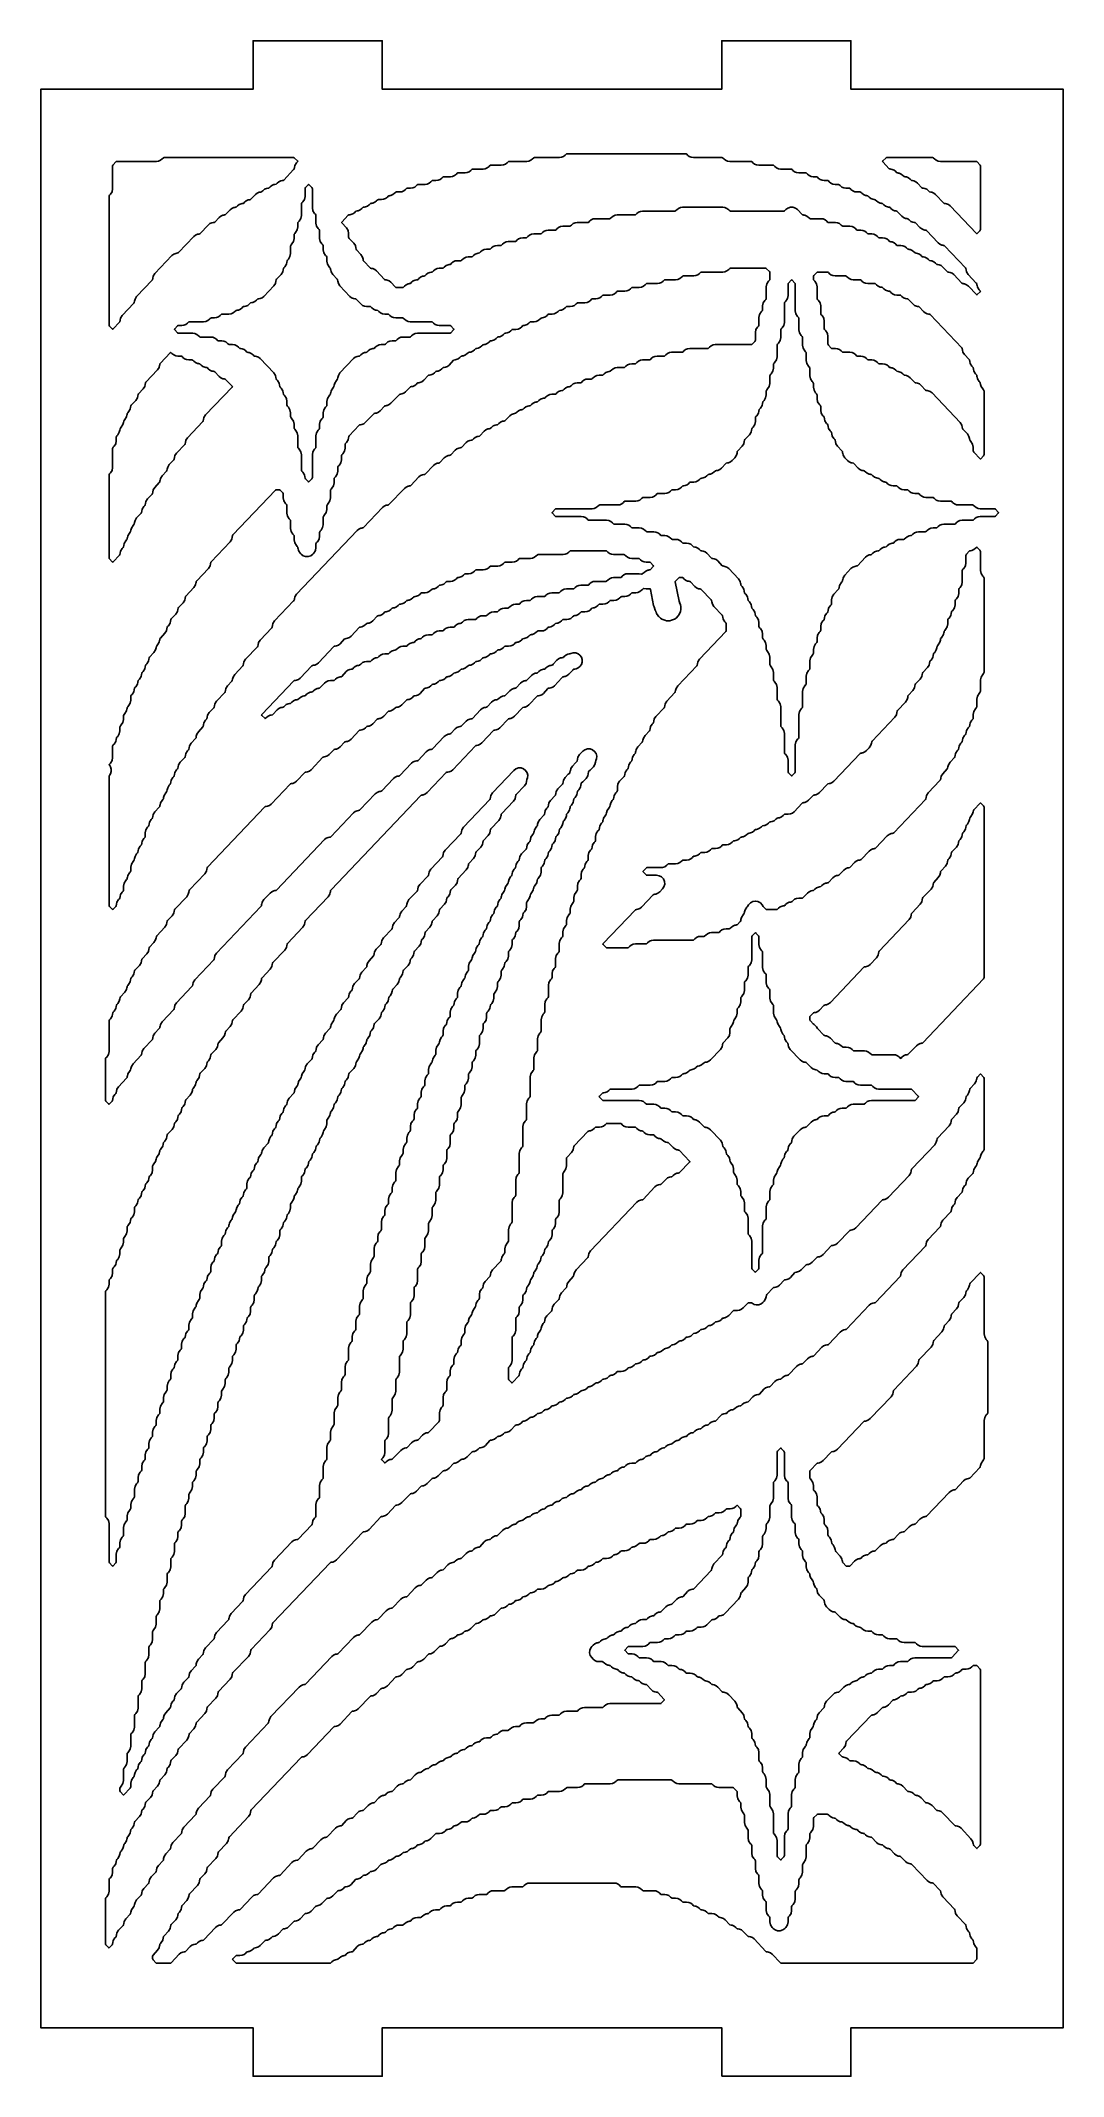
# Model space of a CAD drawing. Header units: millimetres. Extents: x 2 to 65, y 2 to 128.
import ezdxf

# ---------------------------------------------------------------- set-up
doc = ezdxf.new("R2010")
doc.units = ezdxf.units.MM
doc.layers.add('CUT', color=1, linetype='Continuous')

msp = doc.modelspace()

# ---------------------------------------------------------------- linework, layer by layer
at = {"layer": 'CUT'}
for points in [[(44.134, 2), (52.134, 2), (52.134, 5), (65.2679, 5), (65.2679, 125), (52.134, 125), (52.134, 128), (44.134, 128), (44.134, 125), (23.134, 125), (23.134, 128), (15.134, 128), (15.134, 125), (2, 125), (2, 5), (15.134, 5), (15.134, 2), (23.134, 2), (23.134, 5), (44.134, 5)], [(21.0293, 117.1949), (21.0545, 117.2151), (21.12, 117.224), (21.1196, 117.2271), (21.1963, 117.2376), (21.32, 117.2907), (21.4251, 117.3749), (21.4787, 117.4312), (21.5038, 117.4514), (21.5693, 117.4603), (21.5689, 117.4634), (21.6456, 117.4738), (21.7694, 117.5269), (21.8745, 117.6112), (21.928, 117.6675), (21.9532, 117.6876), (22.0187, 117.6965), (22.0182, 117.6997), (22.0949, 117.7101), (22.2187, 117.7632), (22.3238, 117.8475), (22.3773, 117.9038), (22.4025, 117.9239), (22.468, 117.9328), (22.4676, 117.936), (22.5443, 117.9464), (22.668, 117.9995), (22.7731, 118.0837), (22.8267, 118.14), (22.8518, 118.1602), (22.8838, 118.1646), (23.0848, 118.1646), (23.2183, 118.1827), (23.342, 118.2358), (23.4471, 118.32), (23.5007, 118.3763), (23.5258, 118.3965), (23.5913, 118.4054), (23.5909, 118.4086), (23.6676, 118.419), (23.7914, 118.4721), (23.8965, 118.5563), (23.95, 118.6126), (23.9752, 118.6328), (24.0071, 118.6371), (24.2081, 118.6371), (24.3416, 118.6553), (24.4654, 118.7084), (24.5705, 118.7926), (24.624, 118.8489), (24.6492, 118.8691), (24.6811, 118.8734), (24.8821, 118.8734), (25.0156, 118.8916), (25.1394, 118.9447), (25.2445, 119.0289), (25.298, 119.0852), (25.3232, 119.1054), (25.3551, 119.1097), (25.7808, 119.1097), (25.9142, 119.1278), (26.038, 119.181), (26.1431, 119.2652), (26.1967, 119.3215), (26.2218, 119.3416), (26.2538, 119.346), (26.4548, 119.346), (26.5882, 119.3641), (26.712, 119.4172), (26.8171, 119.5015), (26.8707, 119.5578), (26.8958, 119.5779), (26.9278, 119.5823), (27.3535, 119.5823), (27.4869, 119.6004), (27.6107, 119.6535), (27.7158, 119.7377), (27.7693, 119.7941), (27.7945, 119.8142), (27.8265, 119.8186), (28.2521, 119.8186), (28.3856, 119.8367), (28.5094, 119.8898), (28.6145, 119.974), (28.668, 120.0303), (28.6932, 120.0505), (28.7251, 120.0549), (29.3755, 120.0549), (29.5089, 120.073), (29.6327, 120.1261), (29.7378, 120.2103), (29.7913, 120.2666), (29.8165, 120.2868), (29.8485, 120.2911), (30.4988, 120.2911), (30.6322, 120.3093), (30.756, 120.3624), (30.8611, 120.4466), (30.9147, 120.5029), (30.9398, 120.5231), (30.9718, 120.5274), (32.0714, 120.5274), (32.2049, 120.5456), (32.3287, 120.5987), (32.4338, 120.6829), (32.4873, 120.7392), (32.5125, 120.7594), (32.5445, 120.7637), (34.0934, 120.7637), (34.2269, 120.7819), (34.3507, 120.835), (34.4558, 120.9192), (34.5093, 120.9755), (34.5345, 120.9957), (34.5665, 121), (41.9128, 121), (41.9448, 120.9957), (41.9699, 120.9755), (42.0235, 120.9192), (42.1286, 120.835), (42.2524, 120.7819), (42.3858, 120.7637), (44.1595, 120.7637), (44.1914, 120.7594), (44.2166, 120.7392), (44.2701, 120.6829), (44.3753, 120.5987), (44.499, 120.5456), (44.6325, 120.5274), (45.9568, 120.5274), (45.9888, 120.5231), (46.0139, 120.5029), (46.0675, 120.4466), (46.1726, 120.3624), (46.2964, 120.3093), (46.4298, 120.2911), (47.3048, 120.2911), (47.3368, 120.2868), (47.3619, 120.2666), (47.4155, 120.2103), (47.5206, 120.1261), (47.6444, 120.073), (47.7778, 120.0549), (48.4281, 120.0549), (48.4601, 120.0505), (48.4853, 120.0303), (48.5388, 119.974), (48.6439, 119.8898), (48.7677, 119.8367), (48.9012, 119.8186), (49.3268, 119.8186), (49.3588, 119.8142), (49.3839, 119.7941), (49.4375, 119.7377), (49.5426, 119.6535), (49.6664, 119.6004), (49.7998, 119.5823), (50.0008, 119.5823), (50.0328, 119.5779), (50.0579, 119.5578), (50.1115, 119.5015), (50.2166, 119.4172), (50.3404, 119.3641), (50.4738, 119.346), (50.6748, 119.346), (50.7068, 119.3416), (50.7319, 119.3215), (50.7855, 119.2652), (50.8906, 119.181), (51.0144, 119.1278), (51.1478, 119.1097), (51.3488, 119.1097), (51.3808, 119.1054), (51.4059, 119.0852), (51.4595, 119.0289), (51.5646, 118.9447), (51.6884, 118.8916), (51.8218, 118.8734), (52.0228, 118.8734), (52.0548, 118.8691), (52.0799, 118.8489), (52.1335, 118.7926), (52.2386, 118.7084), (52.3624, 118.6553), (52.4958, 118.6371), (52.6968, 118.6371), (52.7288, 118.6328), (52.7539, 118.6126), (52.8075, 118.5563), (52.9126, 118.4721), (53.0364, 118.419), (53.113, 118.4086), (53.1126, 118.4054), (53.1781, 118.3965), (53.2033, 118.3763), (53.2568, 118.32), (53.3619, 118.2358), (53.4857, 118.1827), (53.5624, 118.1723), (53.5619, 118.1691), (53.6274, 118.1602), (53.6526, 118.14), (53.7061, 118.0837), (53.8112, 117.9995), (53.935, 117.9464), (54.0117, 117.936), (54.0113, 117.9328), (54.0768, 117.9239), (54.1019, 117.9038), (54.1555, 117.8475), (54.2606, 117.7632), (54.3844, 117.7101), (54.461, 117.6997), (54.4606, 117.6965), (54.5261, 117.6876), (54.5513, 117.6675), (54.6048, 117.6112), (54.7099, 117.5269), (54.8337, 117.4738), (54.9104, 117.4634), (54.9099, 117.4603), (54.9754, 117.4514), (55.0006, 117.4312), (55.2788, 117.1386), (55.3839, 117.0544), (55.5077, 117.0013), (55.5844, 116.9908), (55.5839, 116.9877), (55.6494, 116.9788), (55.6746, 116.9586), (55.7281, 116.9023), (55.8332, 116.8181), (55.957, 116.765), (56.0337, 116.7546), (56.0333, 116.7514), (56.0988, 116.7425), (56.1239, 116.7223), (56.4021, 116.4297), (56.5072, 116.3455), (56.631, 116.2924), (56.7077, 116.282), (56.7073, 116.2788), (56.7728, 116.2699), (56.7979, 116.2497), (57.5255, 115.4846), (57.6306, 115.4004), (57.7544, 115.3473), (57.831, 115.3368), (57.8306, 115.3337), (57.8961, 115.3248), (57.9213, 115.3046), (59.2131, 113.9459), (59.2374, 113.908), (59.255, 113.8169), (59.257, 113.8173), (59.2816, 113.6894), (59.3836, 113.5303), (59.8871, 113.0008), (59.9114, 112.9628), (59.929, 112.8718), (59.931, 112.8722), (59.9556, 112.7442), (60.0576, 112.5852), (60.1184, 112.5213), (60.1376, 112.4937), (60.1184, 112.4661), (59.9479, 112.2868), (59.92, 112.2656), (59.892, 112.2868), (59.3938, 112.8108), (59.2887, 112.895), (59.1649, 112.9481), (59.0882, 112.9585), (59.0886, 112.9617), (59.0231, 112.9706), (58.998, 112.9908), (58.4951, 113.5196), (58.39, 113.6039), (58.2662, 113.657), (58.1895, 113.6674), (58.19, 113.6705), (58.1245, 113.6795), (58.0993, 113.6996), (57.8211, 113.9922), (57.716, 114.0764), (57.5922, 114.1295), (57.5155, 114.14), (57.516, 114.1431), (57.4505, 114.152), (57.4253, 114.1722), (57.3718, 114.2285), (57.2667, 114.3127), (57.1429, 114.3658), (57.0662, 114.3762), (57.0666, 114.3794), (57.0012, 114.3883), (56.976, 114.4085), (56.9224, 114.4648), (56.8173, 114.549), (56.6936, 114.6021), (56.6169, 114.6125), (56.6173, 114.6157), (56.5518, 114.6246), (56.5266, 114.6448), (56.4731, 114.7011), (56.368, 114.7853), (56.2442, 114.8384), (56.1675, 114.8488), (56.168, 114.852), (56.1025, 114.8609), (56.0773, 114.8811), (56.0238, 114.9374), (55.9187, 115.0216), (55.7949, 115.0747), (55.7182, 115.0851), (55.7186, 115.0883), (55.6532, 115.0972), (55.628, 115.1173), (55.5744, 115.1736), (55.4693, 115.2579), (55.3456, 115.311), (55.2121, 115.3291), (55.0111, 115.3291), (54.9792, 115.3335), (54.954, 115.3536), (54.9004, 115.4099), (54.7953, 115.4942), (54.6716, 115.5473), (54.5949, 115.5577), (54.5953, 115.5608), (54.5298, 115.5697), (54.5046, 115.5899), (54.4511, 115.6462), (54.346, 115.7304), (54.2222, 115.7835), (54.0888, 115.8017), (53.8878, 115.8017), (53.8558, 115.806), (53.8306, 115.8262), (53.7771, 115.8825), (53.672, 115.9667), (53.5482, 116.0198), (53.4148, 116.038), (53.2138, 116.038), (53.1818, 116.0423), (53.1566, 116.0625), (53.1031, 116.1188), (52.998, 116.203), (52.8742, 116.2561), (52.7408, 116.2743), (52.5398, 116.2743), (52.5078, 116.2786), (52.4826, 116.2988), (52.4291, 116.3551), (52.324, 116.4393), (52.2002, 116.4924), (52.0668, 116.5105), (51.6411, 116.5105), (51.6092, 116.5149), (51.584, 116.5351), (51.5304, 116.5914), (51.4253, 116.6756), (51.3016, 116.7287), (51.1681, 116.7468), (50.7425, 116.7468), (50.7105, 116.7512), (50.6853, 116.7713), (50.6318, 116.8277), (50.5267, 116.9119), (50.4029, 116.965), (50.2694, 116.9831), (49.6191, 116.9831), (49.5872, 116.9875), (49.562, 117.0076), (49.5084, 117.0639), (49.4033, 117.1482), (49.2796, 117.2013), (49.2029, 117.2117), (49.2033, 117.2149), (49.1378, 117.2238), (49.1127, 117.2439), (48.8243, 117.5472), (48.6957, 117.6447), (48.5427, 117.6961), (48.3813, 117.6961), (48.2283, 117.6447), (48.0996, 117.5472), (48.0359, 117.4802), (48.0108, 117.46), (47.9788, 117.4557), (44.6765, 117.4557), (44.6445, 117.46), (44.6193, 117.4802), (44.5658, 117.5365), (44.4607, 117.6207), (44.3369, 117.6738), (44.2034, 117.692), (41.7118, 117.692), (41.5784, 117.6738), (41.4546, 117.6207), (41.3495, 117.5365), (41.2959, 117.4802), (41.2708, 117.46), (41.2388, 117.4557), (39.2405, 117.4557), (39.107, 117.4376), (38.9833, 117.3844), (38.8781, 117.3002), (38.8246, 117.2439), (38.7994, 117.2238), (38.7675, 117.2194), (37.6678, 117.2194), (37.5344, 117.2013), (37.4106, 117.1482), (37.3055, 117.0639), (37.2519, 117.0076), (37.2268, 116.9875), (37.1948, 116.9831), (36.3198, 116.9831), (36.1864, 116.965), (36.0626, 116.9119), (35.9575, 116.8277), (35.9039, 116.7713), (35.8788, 116.7512), (35.8468, 116.7468), (35.1965, 116.7468), (35.063, 116.7287), (34.9393, 116.6756), (34.8342, 116.5914), (34.7806, 116.5351), (34.7554, 116.5149), (34.7235, 116.5105), (34.2978, 116.5105), (34.1644, 116.4924), (34.0406, 116.4393), (33.9355, 116.3551), (33.8819, 116.2988), (33.8568, 116.2786), (33.8248, 116.2743), (33.3992, 116.2743), (33.2657, 116.2561), (33.1419, 116.203), (33.0368, 116.1188), (32.9833, 116.0625), (32.9581, 116.0423), (32.9261, 116.038), (32.5005, 116.038), (32.367, 116.0198), (32.2433, 115.9667), (32.1382, 115.8825), (32.0846, 115.8262), (32.0594, 115.806), (32.0275, 115.8017), (31.8265, 115.8017), (31.693, 115.7835), (31.5693, 115.7304), (31.4642, 115.6462), (31.4106, 115.5899), (31.3854, 115.5697), (31.3535, 115.5654), (30.9278, 115.5654), (30.7944, 115.5473), (30.6706, 115.4942), (30.5655, 115.4099), (30.512, 115.3536), (30.4868, 115.3335), (30.4548, 115.3291), (30.2538, 115.3291), (30.1204, 115.311), (29.9966, 115.2579), (29.8915, 115.1736), (29.838, 115.1173), (29.8128, 115.0972), (29.7808, 115.0928), (29.5798, 115.0928), (29.4464, 115.0747), (29.3226, 115.0216), (29.2175, 114.9374), (29.164, 114.8811), (29.1388, 114.8609), (29.0733, 114.852), (29.0737, 114.8488), (28.997, 114.8384), (28.8733, 114.7853), (28.7682, 114.7011), (28.7146, 114.6448), (28.6894, 114.6246), (28.6575, 114.6203), (28.4565, 114.6203), (28.323, 114.6021), (28.1993, 114.549), (28.0942, 114.4648), (28.0406, 114.4085), (28.0154, 114.3883), (27.9835, 114.384), (27.7825, 114.384), (27.649, 114.3658), (27.5253, 114.3127), (27.4202, 114.2285), (27.3666, 114.1722), (27.3414, 114.152), (27.276, 114.1431), (27.2764, 114.14), (27.1997, 114.1295), (27.0759, 114.0764), (26.9708, 113.9922), (26.9173, 113.9359), (26.8921, 113.9157), (26.8602, 113.9114), (26.6592, 113.9114), (26.5257, 113.8933), (26.4019, 113.8401), (26.2968, 113.7559), (26.2433, 113.6996), (26.2181, 113.6795), (26.1526, 113.6705), (26.1531, 113.6674), (26.0764, 113.657), (25.9526, 113.6039), (25.8475, 113.5196), (25.794, 113.4633), (25.7688, 113.4432), (25.7033, 113.4343), (25.7037, 113.4311), (25.627, 113.4207), (25.5033, 113.3676), (25.3982, 113.2833), (25.3446, 113.227), (25.3195, 113.2069), (25.254, 113.198), (25.2544, 113.1948), (25.1777, 113.1844), (25.0539, 113.1313), (24.9488, 113.0471), (24.8953, 112.9908), (24.8701, 112.9706), (24.8046, 112.9617), (24.8051, 112.9585), (24.7284, 112.9481), (24.6046, 112.895), (24.4995, 112.8108), (24.446, 112.7545), (24.4208, 112.7343), (24.3888, 112.73), (24.0071, 112.73), (23.9752, 112.7343), (23.95, 112.7545), (23.6718, 113.0471), (23.5667, 113.1313), (23.4429, 113.1844), (23.3662, 113.1948), (23.3667, 113.198), (23.3012, 113.2069), (23.276, 113.227), (22.7731, 113.7559), (22.668, 113.8401), (22.5443, 113.8933), (22.4676, 113.9037), (22.468, 113.9068), (22.4025, 113.9157), (22.3773, 113.9359), (21.9842, 114.3494), (21.9598, 114.3874), (21.9423, 114.4784), (21.9403, 114.478), (21.9156, 114.606), (21.8137, 114.765), (21.5348, 115.0583), (21.5105, 115.0962), (21.493, 115.1873), (21.4909, 115.1869), (21.4663, 115.3149), (21.3643, 115.4739), (21.0855, 115.7672), (21.0612, 115.8051), (21.0527, 115.8493), (21.0527, 116.0745), (21.017, 116.26), (20.915, 116.419), (20.6296, 116.7192), (20.6103, 116.7468), (20.6296, 116.7744)], [(6.2575, 110.3326), (6.2332, 110.3705), (6.2247, 110.4147), (6.2247, 118.3532), (6.2332, 118.3974), (6.2575, 118.4354), (6.3117, 118.4924), (6.4136, 118.6514), (6.4493, 118.8369), (6.4493, 120.2435), (6.4578, 120.2877), (6.4822, 120.3257), (6.6507, 120.5029), (6.6759, 120.5231), (6.7078, 120.5274), (9.1555, 120.5274), (9.2889, 120.5456), (9.4127, 120.5987), (9.5178, 120.6829), (9.5714, 120.7392), (9.5965, 120.7594), (9.6285, 120.7637), (17.6488, 120.7637), (17.6808, 120.7594), (17.706, 120.7392), (17.8811, 120.555), (17.9003, 120.5274), (17.8811, 120.4998), (17.8203, 120.4359), (17.7183, 120.2769), (17.6937, 120.1489), (17.6917, 120.1493), (17.6741, 120.0583), (17.6498, 120.0203), (17.032, 119.3705), (17.0068, 119.3503), (16.9413, 119.3414), (16.9417, 119.3383), (16.8651, 119.3279), (16.7413, 119.2747), (16.6362, 119.1905), (16.5826, 119.1342), (16.5575, 119.114), (16.492, 119.1051), (16.4924, 119.102), (16.4157, 119.0916), (16.2919, 119.0385), (16.1868, 118.9542), (16.1333, 118.8979), (16.1081, 118.8778), (16.0426, 118.8689), (16.0431, 118.8657), (15.9664, 118.8553), (15.8426, 118.8022), (15.7375, 118.7179), (15.684, 118.6616), (15.6588, 118.6415), (15.5933, 118.6326), (15.5937, 118.6294), (15.5171, 118.619), (15.3933, 118.5659), (15.2882, 118.4817), (15.01, 118.1891), (14.9848, 118.1689), (14.9193, 118.16), (14.9197, 118.1568), (14.8431, 118.1464), (14.7193, 118.0933), (14.6142, 118.0091), (14.5606, 117.9528), (14.5355, 117.9326), (14.47, 117.9237), (14.4704, 117.9206), (14.3937, 117.9101), (14.2699, 117.857), (14.1648, 117.7728), (14.1113, 117.7165), (14.0861, 117.6963), (14.0206, 117.6874), (14.0211, 117.6843), (13.9444, 117.6738), (13.8206, 117.6207), (13.7155, 117.5365), (13.4373, 117.2439), (13.4121, 117.2238), (13.3466, 117.2149), (13.3471, 117.2117), (13.2704, 117.2013), (13.1466, 117.1482), (13.0415, 117.0639), (12.7633, 116.7713), (12.7381, 116.7512), (12.6726, 116.7423), (12.6731, 116.7391), (12.5964, 116.7287), (12.4726, 116.6756), (12.3675, 116.5914), (11.8646, 116.0625), (11.8395, 116.0423), (11.774, 116.0334), (11.7744, 116.0303), (11.6977, 116.0198), (11.5739, 115.9667), (11.4688, 115.8825), (10.5166, 114.8811), (10.4915, 114.8609), (10.426, 114.852), (10.4264, 114.8488), (10.3497, 114.8384), (10.226, 114.7853), (10.1208, 114.7011), (9.0583, 113.5836), (8.9563, 113.4246), (8.9317, 113.2966), (8.9297, 113.297), (8.9122, 113.2059), (8.8878, 113.168), (7.935, 112.1659), (7.833, 112.0068), (7.8084, 111.8789), (7.8063, 111.8793), (7.7888, 111.7882), (7.7645, 111.7503), (7.0363, 110.9844), (6.9344, 110.8254), (6.9097, 110.6974), (6.9077, 110.6978), (6.8902, 110.6068), (6.8658, 110.5688), (6.4773, 110.1602), (6.4493, 110.139), (6.4213, 110.1602)], [(54.28, 120.7392), (54.3052, 120.7594), (54.3371, 120.7637), (57.1901, 120.7637), (57.2221, 120.7594), (57.2473, 120.7392), (57.3008, 120.6829), (57.4059, 120.5987), (57.5297, 120.5456), (57.6631, 120.5274), (59.8861, 120.5274), (59.9181, 120.5231), (59.9433, 120.5029), (60.1118, 120.3257), (60.1361, 120.2877), (60.1446, 120.2435), (60.1446, 116.3219), (60.1361, 116.2777), (60.1118, 116.2397), (59.9479, 116.0674), (59.92, 116.0462), (59.892, 116.0674), (58.2704, 117.7728), (58.1653, 117.857), (58.0416, 117.9101), (57.9649, 117.9206), (57.9653, 117.9237), (57.8998, 117.9326), (57.8746, 117.9528), (57.3718, 118.4817), (57.2667, 118.5659), (57.1429, 118.619), (57.0662, 118.6294), (57.0666, 118.6326), (57.0012, 118.6415), (56.976, 118.6616), (56.9224, 118.7179), (56.8173, 118.8022), (56.6936, 118.8553), (56.6169, 118.8657), (56.6173, 118.8689), (56.5518, 118.8778), (56.5266, 118.8979), (56.2484, 119.1905), (56.1433, 119.2747), (56.0196, 119.3279), (55.9429, 119.3383), (55.9433, 119.3414), (55.8778, 119.3503), (55.8526, 119.3705), (55.7991, 119.4268), (55.694, 119.511), (55.5702, 119.5641), (55.4935, 119.5746), (55.494, 119.5777), (55.4285, 119.5866), (55.4033, 119.6068), (55.3498, 119.6631), (55.2447, 119.7473), (55.1209, 119.8004), (55.0442, 119.8108), (55.0446, 119.814), (54.9792, 119.8229), (54.954, 119.8431), (54.9004, 119.8994), (54.7953, 119.9836), (54.6716, 120.0367), (54.5949, 120.0471), (54.5953, 120.0503), (54.5298, 120.0592), (54.5046, 120.0794), (54.1049, 120.4998), (54.0857, 120.5274), (54.1049, 120.555)], [(10.47, 110.3426), (10.4952, 110.3627), (10.5272, 110.3671), (10.7281, 110.3671), (10.8616, 110.3852), (10.9854, 110.4383), (11.0905, 110.5226), (11.144, 110.5789), (11.1692, 110.599), (11.2012, 110.6034), (12.0761, 110.6034), (12.2096, 110.6215), (12.3334, 110.6746), (12.4385, 110.7588), (12.492, 110.8151), (12.5172, 110.8353), (12.5492, 110.8397), (12.7501, 110.8397), (12.8836, 110.8578), (13.0074, 110.9109), (13.1125, 110.9951), (13.166, 111.0514), (13.1912, 111.0716), (13.2232, 111.0759), (13.6488, 111.0759), (13.7823, 111.0941), (13.906, 111.1472), (14.0111, 111.2314), (14.0647, 111.2877), (14.0899, 111.3079), (14.1553, 111.3168), (14.1549, 111.32), (14.2316, 111.3304), (14.3554, 111.3835), (14.4605, 111.4677), (14.514, 111.524), (14.5392, 111.5442), (14.6047, 111.5531), (14.6042, 111.5562), (14.6809, 111.5667), (14.8047, 111.6198), (14.9098, 111.704), (14.9633, 111.7603), (14.9885, 111.7805), (15.054, 111.7894), (15.0536, 111.7925), (15.1303, 111.803), (15.254, 111.8561), (15.3591, 111.9403), (15.4127, 111.9966), (15.4379, 112.0168), (15.5033, 112.0257), (15.5029, 112.0288), (15.5796, 112.0392), (15.7034, 112.0923), (15.8085, 112.1766), (16.4217, 112.8215), (16.5236, 112.9805), (16.5483, 113.1085), (16.5503, 113.1081), (16.5678, 113.1991), (16.5922, 113.2371), (16.871, 113.5303), (16.973, 113.6894), (16.9976, 113.8173), (16.9997, 113.8169), (17.0172, 113.908), (17.0415, 113.9459), (17.0957, 114.0029), (17.1976, 114.1619), (17.2223, 114.2899), (17.2243, 114.2895), (17.2418, 114.3806), (17.2662, 114.4185), (17.3203, 114.4755), (17.4223, 114.6345), (17.458, 114.82), (17.458, 115.2815), (17.4665, 115.3257), (17.4908, 115.3637), (17.545, 115.4206), (17.647, 115.5797), (17.6827, 115.7652), (17.6827, 115.9903), (17.6912, 116.0346), (17.7155, 116.0725), (17.7697, 116.1295), (17.8716, 116.2885), (17.9073, 116.474), (17.9073, 116.6992), (17.9158, 116.7434), (17.9402, 116.7814), (17.9943, 116.8384), (18.0963, 116.9974), (18.132, 117.1829), (18.132, 117.8806), (18.1405, 117.9249), (18.1648, 117.9628), (18.219, 118.0198), (18.321, 118.1788), (18.3567, 118.3643), (18.3567, 118.8258), (18.3652, 118.87), (18.3895, 118.908), (18.5533, 119.0803), (18.5813, 119.1015), (18.6093, 119.0803), (18.7732, 118.908), (18.7975, 118.87), (18.806, 118.8258), (18.806, 117.6555), (18.8417, 117.47), (18.9436, 117.3109), (18.9978, 117.2539), (19.0221, 117.216), (19.0307, 117.1718), (19.0307, 116.7103), (19.0663, 116.5248), (19.1683, 116.3658), (19.2225, 116.3088), (19.2468, 116.2709), (19.2553, 116.2266), (19.2553, 115.7652), (19.291, 115.5797), (19.393, 115.4206), (19.4471, 115.3637), (19.4715, 115.3257), (19.48, 115.2815), (19.48, 115.0563), (19.5157, 114.8708), (19.6176, 114.7118), (19.6718, 114.6548), (19.6961, 114.6169), (19.7047, 114.5726), (19.7047, 114.3474), (19.7403, 114.1619), (19.8423, 114.0029), (19.8965, 113.9459), (19.9208, 113.908), (19.9383, 113.8169), (19.9404, 113.8173), (19.965, 113.6894), (20.067, 113.5303), (20.3458, 113.2371), (20.3701, 113.1991), (20.3877, 113.1081), (20.3897, 113.1085), (20.4143, 112.9805), (20.5163, 112.8215), (21.1295, 112.1766), (21.2346, 112.0923), (21.3584, 112.0392), (21.4351, 112.0288), (21.4346, 112.0257), (21.5001, 112.0168), (21.5253, 111.9966), (21.8035, 111.704), (21.9086, 111.6198), (22.0324, 111.5667), (22.1658, 111.5485), (22.3668, 111.5485), (22.3988, 111.5442), (22.424, 111.524), (22.4775, 111.4677), (22.5826, 111.3835), (22.7064, 111.3304), (22.7831, 111.32), (22.7826, 111.3168), (22.8481, 111.3079), (22.8733, 111.2877), (22.9268, 111.2314), (23.0319, 111.1472), (23.1557, 111.0941), (23.2892, 111.0759), (23.4902, 111.0759), (23.5221, 111.0716), (23.5473, 111.0514), (23.6008, 110.9951), (23.7059, 110.9109), (23.8297, 110.8578), (23.9632, 110.8397), (24.3888, 110.8397), (24.4208, 110.8353), (24.446, 110.8151), (24.4995, 110.7588), (24.6046, 110.6746), (24.7284, 110.6215), (24.8618, 110.6034), (26.1862, 110.6034), (26.2181, 110.599), (26.2433, 110.5789), (26.2968, 110.5226), (26.4019, 110.4383), (26.5257, 110.3852), (26.6592, 110.3671), (27.3095, 110.3671), (27.3414, 110.3627), (27.3666, 110.3426), (27.5417, 110.1584), (27.561, 110.1308), (27.5417, 110.1032), (27.3666, 109.919), (27.3414, 109.8989), (27.3095, 109.8945), (25.3112, 109.8945), (25.1777, 109.8764), (25.0539, 109.8233), (24.9488, 109.739), (24.8953, 109.6827), (24.8701, 109.6626), (24.8382, 109.6582), (24.4125, 109.6582), (24.279, 109.6401), (24.1553, 109.587), (24.0502, 109.5028), (23.9966, 109.4465), (23.9715, 109.4263), (23.9395, 109.4219), (23.7385, 109.4219), (23.605, 109.4038), (23.4813, 109.3507), (23.3762, 109.2665), (23.3226, 109.2102), (23.2975, 109.19), (23.2655, 109.1857), (23.0645, 109.1857), (22.9311, 109.1675), (22.8073, 109.1144), (22.7022, 109.0302), (22.6486, 108.9739), (22.6235, 108.9537), (22.558, 108.9448), (22.5584, 108.9416), (22.4817, 108.9312), (22.3579, 108.8781), (22.2528, 108.7939), (22.1993, 108.7376), (22.1741, 108.7174), (22.1086, 108.7085), (22.1091, 108.7054), (22.0324, 108.6949), (21.9086, 108.6418), (21.8035, 108.5576), (21.75, 108.5013), (21.7248, 108.4811), (21.6593, 108.4722), (21.6597, 108.4691), (21.5831, 108.4587), (21.4593, 108.4055), (21.3542, 108.3213), (20.5163, 107.4401), (20.4143, 107.2811), (20.3897, 107.1531), (20.3877, 107.1535), (20.3701, 107.0625), (20.3458, 107.0245), (20.2916, 106.9676), (20.1897, 106.8085), (20.1651, 106.6806), (20.163, 106.681), (20.1455, 106.5899), (20.1211, 106.552), (20.067, 106.495), (19.965, 106.336), (19.9404, 106.208), (19.9383, 106.2084), (19.9208, 106.1173), (19.8965, 106.0794), (19.8423, 106.0224), (19.7403, 105.8634), (19.7047, 105.6779), (19.7047, 105.4527), (19.6961, 105.4085), (19.6718, 105.3705), (19.6176, 105.3135), (19.5157, 105.1545), (19.48, 104.969), (19.48, 104.7439), (19.4715, 104.6996), (19.4471, 104.6617), (19.393, 104.6047), (19.291, 104.4457), (19.2553, 104.2602), (19.2553, 104.035), (19.2468, 103.9907), (19.2225, 103.9528), (19.1683, 103.8958), (19.0663, 103.7368), (19.0307, 103.5513), (19.0307, 102.8536), (19.0221, 102.8093), (18.9978, 102.7714), (18.9436, 102.7144), (18.8417, 102.5554), (18.806, 102.3699), (18.806, 100.9633), (18.7975, 100.919), (18.7732, 100.8811), (18.6093, 100.7088), (18.5813, 100.6876), (18.5533, 100.7088), (18.3895, 100.8811), (18.3652, 100.919), (18.3477, 101.0101), (18.3456, 101.0097), (18.321, 101.1376), (18.219, 101.2967), (18.1648, 101.3536), (18.1405, 101.3916), (18.132, 101.4358), (18.132, 102.3699), (18.0963, 102.5554), (17.9943, 102.7144), (17.9402, 102.7714), (17.9158, 102.8093), (17.9073, 102.8536), (17.9073, 103.5513), (17.8716, 103.7368), (17.7697, 103.8958), (17.7155, 103.9528), (17.6912, 103.9907), (17.6827, 104.035), (17.6827, 104.2602), (17.647, 104.4457), (17.545, 104.6047), (17.4908, 104.6617), (17.4665, 104.6996), (17.458, 104.7439), (17.458, 104.969), (17.4223, 105.1545), (17.3203, 105.3135), (17.2662, 105.3705), (17.2418, 105.4085), (17.2333, 105.4527), (17.2333, 105.6779), (17.1976, 105.8634), (17.0957, 106.0224), (17.0415, 106.0794), (17.0172, 106.1173), (16.9997, 106.2084), (16.9976, 106.208), (16.973, 106.336), (16.871, 106.495), (16.8168, 106.552), (16.7925, 106.5899), (16.775, 106.681), (16.7729, 106.6806), (16.7483, 106.8085), (16.6463, 106.9676), (16.5922, 107.0245), (16.5678, 107.0625), (16.5503, 107.1535), (16.5483, 107.1531), (16.5236, 107.2811), (16.4217, 107.4401), (15.5838, 108.3213), (15.4787, 108.4055), (15.3549, 108.4587), (15.2782, 108.4691), (15.2787, 108.4722), (15.2132, 108.4811), (15.188, 108.5013), (15.1345, 108.5576), (15.0294, 108.6418), (14.9056, 108.6949), (14.8289, 108.7054), (14.8293, 108.7085), (14.7639, 108.7174), (14.7387, 108.7376), (14.6851, 108.7939), (14.58, 108.8781), (14.4563, 108.9312), (14.3796, 108.9416), (14.38, 108.9448), (14.3145, 108.9537), (14.2894, 108.9739), (14.2358, 109.0302), (14.1307, 109.1144), (14.0069, 109.1675), (13.8735, 109.1857), (13.6725, 109.1857), (13.6405, 109.19), (13.6154, 109.2102), (13.5618, 109.2665), (13.4567, 109.3507), (13.3329, 109.4038), (13.1995, 109.4219), (12.9985, 109.4219), (12.9665, 109.4263), (12.9414, 109.4465), (12.8878, 109.5028), (12.7827, 109.587), (12.6589, 109.6401), (12.5255, 109.6582), (11.8752, 109.6582), (11.8432, 109.6626), (11.818, 109.6827), (11.7645, 109.739), (11.6594, 109.8233), (11.5356, 109.8764), (11.4021, 109.8945), (10.5272, 109.8945), (10.4952, 109.8989), (10.47, 109.919), (10.2949, 110.1032), (10.2757, 110.1308), (10.2949, 110.1584)], [(6.3117, 83.2856), (6.4136, 83.4446), (6.4493, 83.6301), (6.4493, 84.3279), (6.4578, 84.3721), (6.4822, 84.4101), (6.5364, 84.467), (6.6383, 84.6261), (6.6629, 84.754), (6.665, 84.7536), (6.6825, 84.8447), (6.7068, 84.8826), (6.761, 84.9396), (6.863, 85.0986), (6.8987, 85.2842), (6.8987, 85.5093), (6.9072, 85.5536), (6.9315, 85.5915), (6.9857, 85.6485), (7.0876, 85.8075), (7.1233, 85.993), (7.1233, 86.2182), (7.1318, 86.2624), (7.1562, 86.3004), (7.2103, 86.3573), (7.3123, 86.5164), (7.3369, 86.6443), (7.339, 86.6439), (7.3565, 86.735), (7.3808, 86.7729), (7.435, 86.8299), (7.537, 86.9889), (7.5727, 87.1744), (7.5727, 87.3996), (7.5812, 87.4439), (7.6055, 87.4818), (7.6597, 87.5388), (7.7616, 87.6978), (7.7863, 87.8258), (7.7883, 87.8254), (7.8058, 87.9164), (7.8302, 87.9544), (7.8843, 88.0113), (7.9863, 88.1704), (8.0109, 88.2983), (8.013, 88.298), (8.0305, 88.389), (8.0548, 88.4269), (8.109, 88.4839), (8.211, 88.6429), (8.2356, 88.7709), (8.2377, 88.7705), (8.2552, 88.8616), (8.2795, 88.8995), (8.3337, 88.9565), (8.4356, 89.1155), (8.4603, 89.2435), (8.4623, 89.2431), (8.4798, 89.3342), (8.5042, 89.3721), (8.5583, 89.4291), (8.6603, 89.5881), (8.6849, 89.7161), (8.687, 89.7157), (8.7045, 89.8067), (8.7288, 89.8447), (9.0077, 90.1379), (9.1096, 90.297), (9.1343, 90.4249), (9.1363, 90.4245), (9.1538, 90.5156), (9.1782, 90.5535), (9.2323, 90.6105), (9.3343, 90.7695), (9.3589, 90.8975), (9.361, 90.8971), (9.3785, 90.9882), (9.4028, 91.0261), (9.6817, 91.3194), (9.7836, 91.4784), (9.8083, 91.6064), (9.8103, 91.606), (9.8278, 91.697), (9.8522, 91.735), (9.9063, 91.7919), (10.0083, 91.951), (10.0329, 92.0789), (10.035, 92.0785), (10.0525, 92.1696), (10.0768, 92.2075), (10.3557, 92.5008), (10.4576, 92.6598), (10.4823, 92.7878), (10.4843, 92.7874), (10.5018, 92.8785), (10.5262, 92.9164), (10.805, 93.2097), (10.907, 93.3687), (10.9316, 93.4967), (10.9337, 93.4963), (10.9512, 93.5873), (10.9755, 93.6253), (11.479, 94.1548), (11.581, 94.3138), (11.6056, 94.4418), (11.6077, 94.4414), (11.6252, 94.5325), (11.6495, 94.5704), (12.3777, 95.3362), (12.4796, 95.4953), (12.5043, 95.6232), (12.5063, 95.6228), (12.5238, 95.7139), (12.5482, 95.7518), (13.7257, 96.9903), (13.8276, 97.1493), (13.8523, 97.2773), (13.8543, 97.2769), (13.8718, 97.3679), (13.8962, 97.4058), (16.536, 100.1822), (16.5612, 100.2024), (16.5932, 100.2068), (16.7502, 100.2068), (16.7821, 100.2024), (16.8073, 100.1822), (16.9758, 100.005), (17.0001, 99.9671), (17.0087, 99.9228), (17.0087, 99.6977), (17.0443, 99.5121), (17.1463, 99.3531), (17.2005, 99.2961), (17.2248, 99.2582), (17.2333, 99.2139), (17.2333, 98.7525), (17.269, 98.567), (17.371, 98.408), (17.4252, 98.351), (17.4495, 98.3131), (17.458, 98.2688), (17.458, 97.8074), (17.4937, 97.6219), (17.5956, 97.4628), (17.6498, 97.4058), (17.6741, 97.3679), (17.6827, 97.3237), (17.6827, 97.0985), (17.7183, 96.913), (17.8203, 96.754), (17.8745, 96.697), (17.8988, 96.659), (17.9163, 96.568), (17.9184, 96.5684), (17.943, 96.4404), (18.045, 96.2814), (18.1066, 96.2165), (18.2353, 96.119), (18.3883, 96.0676), (18.5497, 96.0676), (18.7027, 96.119), (18.8313, 96.2165), (18.893, 96.2814), (18.995, 96.4404), (19.0307, 96.6259), (19.0307, 96.8511), (19.0392, 96.8953), (19.0635, 96.9333), (19.1177, 96.9903), (19.2196, 97.1493), (19.2553, 97.3348), (19.2553, 97.5599), (19.2638, 97.6042), (19.2882, 97.6421), (19.3423, 97.6991), (19.4443, 97.8581), (19.48, 98.0436), (19.48, 98.5051), (19.4885, 98.5493), (19.5128, 98.5873), (19.567, 98.6443), (19.669, 98.8033), (19.7047, 98.9888), (19.7047, 99.2139), (19.7132, 99.2582), (19.7375, 99.2961), (19.7917, 99.3531), (19.8936, 99.5121), (19.9293, 99.6977), (19.9293, 100.1591), (19.9378, 100.2033), (19.9622, 100.2413), (20.0163, 100.2983), (20.1183, 100.4573), (20.154, 100.6428), (20.154, 100.868), (20.1625, 100.9122), (20.1868, 100.9501), (20.241, 101.0071), (20.343, 101.1662), (20.3787, 101.3517), (20.3787, 101.5768), (20.3872, 101.6211), (20.4115, 101.659), (20.4657, 101.716), (20.5676, 101.875), (20.6033, 102.0605), (20.6033, 102.2857), (20.6118, 102.3299), (20.6362, 102.3679), (20.6903, 102.4249), (20.7923, 102.5839), (20.828, 102.7694), (20.828, 102.9945), (20.8365, 103.0388), (20.8608, 103.0767), (20.915, 103.1337), (21.017, 103.2927), (21.0416, 103.4207), (21.0437, 103.4203), (21.0612, 103.5114), (21.0855, 103.5493), (21.7033, 104.1991), (21.7285, 104.2193), (21.794, 104.2282), (21.7936, 104.2313), (21.8703, 104.2418), (21.994, 104.2949), (22.0991, 104.3791), (22.602, 104.908), (22.6272, 104.9281), (22.6927, 104.937), (22.6922, 104.9402), (22.7689, 104.9506), (22.8927, 105.0037), (22.9978, 105.088), (23.276, 105.3805), (23.3012, 105.4007), (23.3667, 105.4096), (23.3662, 105.4128), (23.4429, 105.4232), (23.5667, 105.4763), (23.6718, 105.5605), (24.1747, 106.0894), (24.1998, 106.1096), (24.2653, 106.1185), (24.2649, 106.1216), (24.3416, 106.1321), (24.4654, 106.1852), (24.5705, 106.2694), (24.8487, 106.562), (24.8738, 106.5822), (24.9393, 106.5911), (24.9389, 106.5942), (25.0156, 106.6046), (25.1394, 106.6577), (25.2445, 106.742), (25.298, 106.7983), (25.3232, 106.8184), (25.3887, 106.8273), (25.3882, 106.8305), (25.4649, 106.8409), (25.5887, 106.894), (25.6938, 106.9783), (25.972, 107.2708), (25.9972, 107.291), (26.0627, 107.2999), (26.0622, 107.3031), (26.1389, 107.3135), (26.2627, 107.3666), (26.3678, 107.4508), (26.4213, 107.5071), (26.4465, 107.5273), (26.512, 107.5362), (26.5116, 107.5394), (26.5882, 107.5498), (26.712, 107.6029), (26.8171, 107.6871), (26.8707, 107.7434), (26.8958, 107.7636), (26.9613, 107.7725), (26.9609, 107.7757), (27.0376, 107.7861), (27.1614, 107.8392), (27.2665, 107.9234), (27.5447, 108.216), (27.5698, 108.2362), (27.6353, 108.2451), (27.6349, 108.2482), (27.7116, 108.2586), (27.8354, 108.3118), (27.9405, 108.396), (27.994, 108.4523), (28.0192, 108.4724), (28.0847, 108.4813), (28.0842, 108.4845), (28.1609, 108.4949), (28.2847, 108.548), (28.3898, 108.6323), (28.4433, 108.6886), (28.4685, 108.7087), (28.534, 108.7176), (28.5336, 108.7208), (28.6102, 108.7312), (28.734, 108.7843), (28.8391, 108.8685), (28.8927, 108.9249), (28.9178, 108.945), (28.9833, 108.9539), (28.9829, 108.9571), (29.0596, 108.9675), (29.1834, 109.0206), (29.2885, 109.1048), (29.342, 109.1611), (29.3672, 109.1813), (29.4327, 109.1902), (29.4322, 109.1934), (29.5089, 109.2038), (29.6327, 109.2569), (29.7378, 109.3411), (29.7913, 109.3974), (29.8165, 109.4176), (29.882, 109.4265), (29.8816, 109.4297), (29.9582, 109.4401), (30.082, 109.4932), (30.1871, 109.5774), (30.2407, 109.6337), (30.2658, 109.6539), (30.3313, 109.6628), (30.3309, 109.6659), (30.4076, 109.6764), (30.5314, 109.7295), (30.6365, 109.8137), (30.69, 109.87), (30.7152, 109.8902), (30.7807, 109.8991), (30.7802, 109.9022), (30.8569, 109.9127), (30.9807, 109.9658), (31.0858, 110.05), (31.1393, 110.1063), (31.1645, 110.1265), (31.1965, 110.1308), (31.3974, 110.1308), (31.5309, 110.1489), (31.6547, 110.2021), (31.7598, 110.2863), (31.8133, 110.3426), (31.8385, 110.3627), (31.904, 110.3716), (31.9036, 110.3748), (31.9802, 110.3852), (32.104, 110.4383), (32.2091, 110.5226), (32.2627, 110.5789), (32.2878, 110.599), (32.3198, 110.6034), (32.5208, 110.6034), (32.6542, 110.6215), (32.778, 110.6746), (32.8831, 110.7588), (32.9367, 110.8151), (32.9618, 110.8353), (33.0273, 110.8442), (33.0269, 110.8474), (33.1036, 110.8578), (33.2274, 110.9109), (33.3325, 110.9951), (33.386, 111.0514), (33.4112, 111.0716), (33.4431, 111.0759), (33.6441, 111.0759), (33.7776, 111.0941), (33.9014, 111.1472), (34.0065, 111.2314), (34.06, 111.2877), (34.0852, 111.3079), (34.1507, 111.3168), (34.1502, 111.32), (34.2269, 111.3304), (34.3507, 111.3835), (34.4558, 111.4677), (34.5093, 111.524), (34.5345, 111.5442), (34.5665, 111.5485), (34.7674, 111.5485), (34.9009, 111.5667), (35.0247, 111.6198), (35.1298, 111.704), (35.1833, 111.7603), (35.2085, 111.7805), (35.2405, 111.7848), (35.6661, 111.7848), (35.7996, 111.803), (35.9234, 111.8561), (36.0285, 111.9403), (36.082, 111.9966), (36.1072, 112.0168), (36.1391, 112.0211), (36.3401, 112.0211), (36.4736, 112.0392), (36.5974, 112.0923), (36.7025, 112.1766), (36.756, 112.2329), (36.7812, 112.253), (36.8131, 112.2574), (37.2388, 112.2574), (37.3722, 112.2755), (37.496, 112.3286), (37.6011, 112.4129), (37.6547, 112.4692), (37.6798, 112.4893), (37.7118, 112.4937), (38.1374, 112.4937), (38.2709, 112.5118), (38.3947, 112.5649), (38.4998, 112.6491), (38.5533, 112.7054), (38.5785, 112.7256), (38.6105, 112.73), (39.0361, 112.73), (39.1696, 112.7481), (39.2933, 112.8012), (39.3985, 112.8854), (39.452, 112.9417), (39.4772, 112.9619), (39.5091, 112.9662), (40.1594, 112.9662), (40.2929, 112.9844), (40.4167, 113.0375), (40.5218, 113.1217), (40.5753, 113.178), (40.6005, 113.1982), (40.6325, 113.2025), (41.2828, 113.2025), (41.4162, 113.2207), (41.54, 113.2738), (41.6451, 113.358), (41.6987, 113.4143), (41.7238, 113.4345), (41.7558, 113.4388), (42.4061, 113.4388), (42.5396, 113.457), (42.6633, 113.5101), (42.7685, 113.5943), (42.822, 113.6506), (42.8472, 113.6708), (42.8791, 113.6751), (44.2034, 113.6751), (44.3369, 113.6932), (44.4607, 113.7464), (44.5658, 113.8306), (44.6193, 113.8869), (44.6445, 113.907), (44.6765, 113.9114), (46.8555, 113.9114), (46.8874, 113.907), (46.9126, 113.8869), (47.0811, 113.7096), (47.1054, 113.6717), (47.114, 113.6274), (47.114, 113.2502), (47.1054, 113.2059), (47.0811, 113.168), (47.0269, 113.111), (46.925, 112.952), (46.8893, 112.7665), (46.8893, 112.0688), (46.8808, 112.0245), (46.8565, 111.9866), (46.8023, 111.9296), (46.7003, 111.7706), (46.6646, 111.585), (46.6646, 111.3599), (46.6561, 111.3156), (46.6318, 111.2777), (46.5776, 111.2207), (46.4756, 111.0617), (46.44, 110.8762), (46.44, 110.4147), (46.4314, 110.3705), (46.4071, 110.3326), (46.3529, 110.2756), (46.251, 110.1165), (46.2153, 109.931), (46.2153, 109.4696), (46.2068, 109.4253), (46.1825, 109.3874), (46.0139, 109.2102), (45.9888, 109.19), (45.9568, 109.1857), (43.7338, 109.1857), (43.6004, 109.1675), (43.4766, 109.1144), (43.3715, 109.0302), (43.3179, 108.9739), (43.2928, 108.9537), (43.2608, 108.9494), (42.1612, 108.9494), (42.0277, 108.9312), (41.9039, 108.8781), (41.7988, 108.7939), (41.7453, 108.7376), (41.7201, 108.7174), (41.6881, 108.7131), (41.0378, 108.7131), (40.9044, 108.6949), (40.7806, 108.6418), (40.6755, 108.5576), (40.6219, 108.5013), (40.5968, 108.4811), (40.5648, 108.4768), (40.1392, 108.4768), (40.0057, 108.4587), (39.8819, 108.4055), (39.7768, 108.3213), (39.7233, 108.265), (39.6981, 108.2449), (39.6661, 108.2405), (39.2405, 108.2405), (39.107, 108.2224), (38.9833, 108.1693), (38.8781, 108.085), (38.8246, 108.0287), (38.7994, 108.0086), (38.7675, 108.0042), (38.5665, 108.0042), (38.433, 107.9861), (38.3093, 107.933), (38.2041, 107.8488), (38.1506, 107.7924), (38.1254, 107.7723), (38.0935, 107.7679), (37.6678, 107.7679), (37.5344, 107.7498), (37.4106, 107.6967), (37.3055, 107.6125), (37.2519, 107.5562), (37.2268, 107.536), (37.1613, 107.5271), (37.1617, 107.5239), (37.085, 107.5135), (36.9613, 107.4604), (36.8561, 107.3762), (36.8026, 107.3199), (36.7774, 107.2997), (36.7455, 107.2954), (36.5445, 107.2954), (36.411, 107.2772), (36.2873, 107.2241), (36.1821, 107.1399), (36.1286, 107.0836), (36.1034, 107.0634), (36.0715, 107.0591), (35.8705, 107.0591), (35.737, 107.0409), (35.6133, 106.9878), (35.5081, 106.9036), (35.4546, 106.8473), (35.4294, 106.8271), (35.3975, 106.8228), (35.1965, 106.8228), (35.063, 106.8046), (34.9393, 106.7515), (34.8342, 106.6673), (34.7806, 106.611), (34.7554, 106.5908), (34.69, 106.5819), (34.6904, 106.5788), (34.6137, 106.5684), (34.4899, 106.5152), (34.3848, 106.431), (34.3313, 106.3747), (34.3061, 106.3546), (34.2406, 106.3457), (34.2411, 106.3425), (34.1644, 106.3321), (34.0406, 106.279), (33.9355, 106.1947), (33.8819, 106.1384), (33.8568, 106.1183), (33.8248, 106.1139), (33.6238, 106.1139), (33.4904, 106.0958), (33.3666, 106.0427), (33.2615, 105.9585), (33.208, 105.9022), (33.1828, 105.882), (33.1173, 105.8731), (33.1177, 105.8699), (33.041, 105.8595), (32.9173, 105.8064), (32.8122, 105.7222), (32.7586, 105.6659), (32.7334, 105.6457), (32.668, 105.6368), (32.6684, 105.6336), (32.5917, 105.6232), (32.4679, 105.5701), (32.3628, 105.4859), (32.3093, 105.4296), (32.2841, 105.4094), (32.2186, 105.4005), (32.2191, 105.3973), (32.1424, 105.3869), (32.0186, 105.3338), (31.9135, 105.2496), (31.86, 105.1933), (31.8348, 105.1731), (31.7693, 105.1642), (31.7697, 105.1611), (31.693, 105.1506), (31.5693, 105.0975), (31.4642, 105.0133), (31.4106, 104.957), (31.3854, 104.9368), (31.32, 104.9279), (31.3204, 104.9248), (31.2437, 104.9143), (31.1199, 104.8612), (31.0148, 104.777), (30.7366, 104.4844), (30.7114, 104.4643), (30.646, 104.4554), (30.6464, 104.4522), (30.5697, 104.4418), (30.4459, 104.3887), (30.3408, 104.3044), (30.2873, 104.2481), (30.2621, 104.228), (30.1966, 104.2191), (30.1971, 104.2159), (30.1204, 104.2055), (29.9966, 104.1524), (29.8915, 104.0682), (29.838, 104.0119), (29.8128, 103.9917), (29.7473, 103.9828), (29.7477, 103.9796), (29.671, 103.9692), (29.5473, 103.9161), (29.4422, 103.8319), (29.164, 103.5393), (29.1388, 103.5191), (29.0733, 103.5102), (29.0737, 103.5071), (28.997, 103.4966), (28.8733, 103.4435), (28.7682, 103.3593), (28.7146, 103.303), (28.6894, 103.2828), (28.624, 103.2739), (28.6244, 103.2708), (28.5477, 103.2603), (28.4239, 103.2072), (28.3188, 103.123), (28.0406, 102.8304), (28.0154, 102.8103), (27.95, 102.8014), (27.9504, 102.7982), (27.8737, 102.7878), (27.7499, 102.7347), (27.6448, 102.6504), (27.3666, 102.3578), (27.3414, 102.3377), (27.276, 102.3288), (27.2764, 102.3256), (27.1997, 102.3152), (27.0759, 102.2621), (26.9708, 102.1779), (26.6926, 101.8853), (26.6675, 101.8651), (26.602, 101.8562), (26.6024, 101.853), (26.5257, 101.8426), (26.4019, 101.7895), (26.2968, 101.7053), (25.794, 101.1764), (25.7688, 101.1562), (25.7033, 101.1473), (25.7037, 101.1442), (25.627, 101.1338), (25.5033, 101.0806), (25.3982, 100.9964), (24.8953, 100.4676), (24.8701, 100.4474), (24.8046, 100.4385), (24.8051, 100.4353), (24.7284, 100.4249), (24.6046, 100.3718), (24.4995, 100.2876), (23.5473, 99.2861), (23.5221, 99.2659), (23.4566, 99.257), (23.4571, 99.2539), (23.3804, 99.2435), (23.2566, 99.1904), (23.1515, 99.1061), (21.9746, 97.8684), (21.9495, 97.8482), (21.884, 97.8393), (21.8844, 97.8362), (21.8077, 97.8257), (21.6839, 97.7726), (21.5788, 97.6884), (17.8203, 93.7355), (17.7183, 93.5765), (17.6937, 93.4485), (17.6917, 93.4489), (17.6741, 93.3578), (17.6498, 93.3199), (16.4723, 92.0815), (16.3703, 91.9225), (16.3457, 91.7945), (16.3437, 91.7949), (16.3261, 91.7038), (16.3018, 91.6659), (15.5736, 90.9), (15.4717, 90.741), (15.4471, 90.613), (15.445, 90.6134), (15.4275, 90.5224), (15.4032, 90.4845), (14.675, 89.7186), (14.573, 89.5596), (14.5484, 89.4316), (14.5463, 89.432), (14.5288, 89.341), (14.5045, 89.303), (14.001, 88.7735), (13.899, 88.6144), (13.8744, 88.4865), (13.8723, 88.4869), (13.8548, 88.3958), (13.8305, 88.3579), (13.5516, 88.0646), (13.4497, 87.9056), (13.4251, 87.7776), (13.423, 87.778), (13.4055, 87.6869), (13.3812, 87.649), (12.8776, 87.1195), (12.7757, 86.9604), (12.7511, 86.8325), (12.749, 86.8328), (12.7315, 86.7418), (12.7072, 86.7039), (12.4283, 86.4106), (12.3263, 86.2516), (12.3017, 86.1236), (12.2997, 86.124), (12.2821, 86.0329), (12.2578, 85.995), (12.2036, 85.938), (12.1017, 85.779), (12.0771, 85.651), (12.075, 85.6514), (12.0575, 85.5604), (12.0332, 85.5224), (11.7543, 85.2292), (11.6523, 85.0701), (11.6277, 84.9422), (11.6257, 84.9426), (11.6081, 84.8515), (11.5838, 84.8136), (11.305, 84.5203), (11.203, 84.3613), (11.1784, 84.2333), (11.1763, 84.2337), (11.1588, 84.1426), (11.1345, 84.1047), (11.0803, 84.0477), (10.9783, 83.8887), (10.9537, 83.7607), (10.9517, 83.7611), (10.9341, 83.6701), (10.9098, 83.6321), (10.631, 83.3389), (10.529, 83.1798), (10.5044, 83.0519), (10.5023, 83.0523), (10.4848, 82.9612), (10.4605, 82.9233), (10.4063, 82.8663), (10.3043, 82.7073), (10.2797, 82.5793), (10.2777, 82.5797), (10.2601, 82.4886), (10.2358, 82.4507), (10.1816, 82.3937), (10.0797, 82.2347), (10.0551, 82.1067), (10.053, 82.1071), (10.0355, 82.0161), (10.0112, 81.9781), (9.957, 81.9211), (9.855, 81.7621), (9.8304, 81.6341), (9.8283, 81.6345), (9.8108, 81.5435), (9.7865, 81.5055), (9.7323, 81.4486), (9.6303, 81.2895), (9.6057, 81.1616), (9.6037, 81.162), (9.5862, 81.0709), (9.5618, 81.033), (9.5076, 80.976), (9.4057, 80.817), (9.3811, 80.689), (9.379, 80.6894), (9.3615, 80.5983), (9.3372, 80.5604), (9.0583, 80.2671), (8.9563, 80.1081), (8.9317, 79.9801), (8.9297, 79.9805), (8.9122, 79.8895), (8.8878, 79.8515), (8.8336, 79.7946), (8.7317, 79.6355), (8.7071, 79.5076), (8.705, 79.508), (8.6875, 79.4169), (8.6632, 79.379), (8.609, 79.322), (8.507, 79.163), (8.4713, 78.9775), (8.4713, 78.7523), (8.4628, 78.708), (8.4385, 78.6701), (8.3843, 78.6131), (8.2824, 78.4541), (8.2577, 78.3261), (8.2557, 78.3265), (8.2382, 78.2355), (8.2138, 78.1975), (8.1596, 78.1405), (8.0577, 77.9815), (8.0331, 77.8535), (8.031, 77.8539), (8.0135, 77.7629), (7.9892, 77.725), (7.935, 77.668), (7.833, 77.5089), (7.8084, 77.381), (7.8063, 77.3814), (7.7888, 77.2903), (7.7645, 77.2524), (7.7103, 77.1954), (7.6084, 77.0364), (7.5727, 76.8509), (7.5727, 76.6257), (7.5642, 76.5815), (7.5398, 76.5435), (7.4856, 76.4865), (7.3837, 76.3275), (7.3591, 76.1995), (7.357, 76.1999), (7.3395, 76.1089), (7.3152, 76.0709), (7.261, 76.014), (7.159, 75.8549), (7.1233, 75.6694), (7.1233, 75.4443), (7.1148, 75.4), (7.0905, 75.3621), (7.0363, 75.3051), (6.9344, 75.1461), (6.9097, 75.0181), (6.9077, 75.0185), (6.8902, 74.9275), (6.8658, 74.8895), (6.8116, 74.8325), (6.7097, 74.6735), (6.6851, 74.5455), (6.683, 74.5459), (6.6655, 74.4549), (6.6412, 74.4169), (6.4773, 74.2446), (6.4493, 74.2234), (6.4213, 74.2446), (6.2575, 74.4169), (6.2332, 74.4549), (6.2247, 74.4991), (6.2247, 82.4376), (6.2332, 82.4818), (6.2832, 82.5599), (6.2804, 82.5617), (6.3206, 82.6194), (6.366, 82.7639), (6.366, 82.9154), (6.3206, 83.0599), (6.2696, 83.1331), (6.2727, 83.1352), (6.2317, 83.1941), (6.2509, 83.2217)], [(50.6748, 113.6751), (50.7068, 113.6708), (50.7319, 113.6506), (50.7855, 113.5943), (50.8906, 113.5101), (51.0144, 113.457), (51.1478, 113.4388), (51.7981, 113.4388), (51.8301, 113.4345), (51.8553, 113.4143), (51.9088, 113.358), (52.0139, 113.2738), (52.1377, 113.2207), (52.2712, 113.2025), (52.6968, 113.2025), (52.7288, 113.1982), (52.7539, 113.178), (52.8075, 113.1217), (52.9126, 113.0375), (53.0364, 112.9844), (53.1698, 112.9662), (53.5955, 112.9662), (53.6274, 112.9619), (53.6526, 112.9417), (53.7061, 112.8854), (53.8112, 112.8012), (53.935, 112.7481), (54.0117, 112.7377), (54.0113, 112.7345), (54.0768, 112.7256), (54.1019, 112.7054), (54.1555, 112.6491), (54.2606, 112.5649), (54.3844, 112.5118), (54.461, 112.5014), (54.4606, 112.4982), (54.5261, 112.4893), (54.5513, 112.4692), (54.6048, 112.4129), (54.7099, 112.3286), (54.8337, 112.2755), (54.9671, 112.2574), (55.1681, 112.2574), (55.2001, 112.253), (55.2253, 112.2329), (55.2788, 112.1766), (55.3839, 112.0923), (55.5077, 112.0392), (55.5844, 112.0288), (55.5839, 112.0257), (55.6494, 112.0168), (55.6746, 111.9966), (55.9528, 111.704), (56.0579, 111.6198), (56.1817, 111.5667), (56.2584, 111.5562), (56.2579, 111.5531), (56.3234, 111.5442), (56.3486, 111.524), (56.6268, 111.2314), (56.7319, 111.1472), (56.8557, 111.0941), (56.9324, 111.0837), (56.9319, 111.0805), (56.9974, 111.0716), (57.0226, 111.0514), (58.9884, 108.9839), (59.0128, 108.946), (59.0303, 108.8549), (59.0324, 108.8553), (59.057, 108.7273), (59.1589, 108.5683), (59.4378, 108.275), (59.4621, 108.2371), (59.4796, 108.1461), (59.4817, 108.1465), (59.5063, 108.0185), (59.6083, 107.8595), (59.6624, 107.8025), (59.6868, 107.7645), (59.7043, 107.6735), (59.7064, 107.6739), (59.731, 107.5459), (59.8329, 107.3869), (59.8871, 107.3299), (59.9114, 107.292), (59.929, 107.2009), (59.931, 107.2013), (59.9556, 107.0733), (60.0576, 106.9143), (60.1118, 106.8573), (60.1361, 106.8194), (60.1536, 106.7283), (60.1557, 106.7287), (60.1803, 106.6008), (60.2823, 106.4417), (60.3364, 106.3847), (60.3608, 106.3468), (60.3693, 106.3026), (60.3693, 102.381), (60.3608, 102.3367), (60.3364, 102.2988), (60.1726, 102.1265), (60.1446, 102.1053), (60.1166, 102.1265), (59.7281, 102.5351), (59.7038, 102.573), (59.6953, 102.6173), (59.6953, 102.8424), (59.6596, 103.0279), (59.5576, 103.187), (59.5035, 103.2439), (59.4791, 103.2819), (59.4616, 103.3729), (59.4596, 103.3725), (59.4349, 103.5005), (59.333, 103.6595), (59.0541, 103.9528), (59.0298, 103.9907), (59.0123, 104.0818), (59.0102, 104.0814), (58.9856, 104.2094), (58.8836, 104.3684), (57.1471, 106.1947), (57.042, 106.279), (56.9182, 106.3321), (56.8415, 106.3425), (56.842, 106.3457), (56.7765, 106.3546), (56.7513, 106.3747), (56.4731, 106.6673), (56.368, 106.7515), (56.2442, 106.8046), (56.1675, 106.8151), (56.168, 106.8182), (56.1025, 106.8271), (56.0773, 106.8473), (55.7991, 107.1399), (55.694, 107.2241), (55.5702, 107.2772), (55.4935, 107.2876), (55.494, 107.2908), (55.4285, 107.2997), (55.4033, 107.3199), (55.3498, 107.3762), (55.2447, 107.4604), (55.1209, 107.5135), (55.0442, 107.5239), (55.0446, 107.5271), (54.9792, 107.536), (54.954, 107.5562), (54.9004, 107.6125), (54.7953, 107.6967), (54.6716, 107.7498), (54.5949, 107.7602), (54.5953, 107.7634), (54.5298, 107.7723), (54.5046, 107.7924), (54.4511, 107.8488), (54.346, 107.933), (54.2222, 107.9861), (54.0888, 108.0042), (53.8878, 108.0042), (53.8558, 108.0086), (53.8306, 108.0287), (53.7771, 108.085), (53.672, 108.1693), (53.5482, 108.2224), (53.4148, 108.2405), (53.2138, 108.2405), (53.1818, 108.2449), (53.1566, 108.265), (53.1031, 108.3213), (52.998, 108.4055), (52.8742, 108.4587), (52.7408, 108.4768), (52.5398, 108.4768), (52.5078, 108.4811), (52.4826, 108.5013), (52.4291, 108.5576), (52.324, 108.6418), (52.2002, 108.6949), (52.0668, 108.7131), (51.6411, 108.7131), (51.6092, 108.7174), (51.584, 108.7376), (51.5304, 108.7939), (51.4253, 108.8781), (51.3016, 108.9312), (51.1681, 108.9494), (50.9671, 108.9494), (50.9352, 108.9537), (50.91, 108.9739), (50.7415, 109.1511), (50.7171, 109.1891), (50.7086, 109.2333), (50.7086, 109.6948), (50.6729, 109.8803), (50.571, 110.0393), (50.5168, 110.0963), (50.4925, 110.1342), (50.484, 110.1785), (50.484, 110.6399), (50.4483, 110.8254), (50.3463, 110.9844), (50.2921, 111.0414), (50.2678, 111.0794), (50.2593, 111.1236), (50.2593, 111.585), (50.2236, 111.7706), (50.1216, 111.9296), (50.0675, 111.9866), (50.0431, 112.0245), (50.0346, 112.0688), (50.0346, 112.7665), (49.9989, 112.952), (49.897, 113.111), (49.8428, 113.168), (49.8185, 113.2059), (49.81, 113.2502), (49.81, 113.3912), (49.8185, 113.4354), (49.8428, 113.4734), (50.0113, 113.6506), (50.0365, 113.6708), (50.0685, 113.6751)], [(33.8353, 99.0008), (33.8605, 99.021), (33.8925, 99.0253), (36.1154, 99.0253), (36.2489, 99.0435), (36.3727, 99.0966), (36.4778, 99.1808), (36.5313, 99.2371), (36.5565, 99.2573), (36.5885, 99.2616), (37.6881, 99.2616), (37.8216, 99.2797), (37.9453, 99.3329), (38.0505, 99.4171), (38.104, 99.4734), (38.1292, 99.4935), (38.1611, 99.4979), (38.8114, 99.4979), (38.9449, 99.516), (39.0687, 99.5691), (39.1738, 99.6534), (39.2273, 99.7097), (39.2525, 99.7298), (39.2845, 99.7342), (39.7101, 99.7342), (39.8436, 99.7523), (39.9673, 99.8054), (40.0725, 99.8896), (40.126, 99.9459), (40.1512, 99.9661), (40.1831, 99.9705), (40.6088, 99.9705), (40.7422, 99.9886), (40.866, 100.0417), (40.9711, 100.1259), (41.0247, 100.1822), (41.0498, 100.2024), (41.0818, 100.2068), (41.2828, 100.2068), (41.4162, 100.2249), (41.54, 100.278), (41.6451, 100.3622), (41.6987, 100.4185), (41.7238, 100.4387), (41.7893, 100.4476), (41.7889, 100.4508), (41.8656, 100.4612), (41.9893, 100.5143), (42.0945, 100.5985), (42.148, 100.6548), (42.1732, 100.675), (42.2051, 100.6793), (42.4061, 100.6793), (42.5396, 100.6975), (42.6633, 100.7506), (42.7685, 100.8348), (42.822, 100.8911), (42.8472, 100.9113), (42.9126, 100.9202), (42.9122, 100.9233), (42.9889, 100.9338), (43.1127, 100.9869), (43.2178, 101.0711), (43.2713, 101.1274), (43.2965, 101.1476), (43.362, 101.1565), (43.3615, 101.1596), (43.4382, 101.17), (43.562, 101.2231), (43.6671, 101.3074), (43.7207, 101.3637), (43.7458, 101.3838), (43.8113, 101.3927), (43.8109, 101.3959), (43.8876, 101.4063), (44.0113, 101.4594), (44.1165, 101.5437), (44.3947, 101.8362), (44.4198, 101.8564), (44.4853, 101.8653), (44.4849, 101.8685), (44.5616, 101.8789), (44.6853, 101.932), (44.7905, 102.0162), (44.9543, 102.1886), (45.0563, 102.3476), (45.0809, 102.4756), (45.083, 102.4752), (45.1005, 102.5662), (45.1248, 102.6042), (45.4036, 102.8974), (45.5056, 103.0565), (45.5302, 103.1844), (45.5323, 103.184), (45.5498, 103.2751), (45.5741, 103.313), (45.853, 103.6063), (45.9549, 103.7653), (45.9796, 103.8933), (45.9816, 103.8929), (45.9991, 103.9839), (46.0235, 104.0219), (46.0776, 104.0789), (46.1796, 104.2379), (46.2153, 104.4234), (46.2153, 104.6485), (46.2238, 104.6928), (46.2481, 104.7307), (46.3023, 104.7877), (46.4043, 104.9467), (46.4289, 105.0747), (46.431, 105.0743), (46.4485, 105.1654), (46.4728, 105.2033), (46.527, 105.2603), (46.6289, 105.4193), (46.6536, 105.5473), (46.6556, 105.5469), (46.6731, 105.6379), (46.6975, 105.6759), (46.7516, 105.7329), (46.8536, 105.8919), (46.8893, 106.0774), (46.8893, 106.3026), (46.8978, 106.3468), (46.9221, 106.3847), (46.9763, 106.4417), (47.0783, 106.6008), (47.114, 106.7863), (47.114, 107.2477), (47.1225, 107.292), (47.1468, 107.3299), (47.201, 107.3869), (47.3029, 107.5459), (47.3386, 107.7314), (47.3386, 107.9566), (47.3471, 108.0008), (47.3715, 108.0388), (47.4256, 108.0957), (47.5276, 108.2548), (47.5633, 108.4403), (47.5633, 109.138), (47.5718, 109.1823), (47.5961, 109.2202), (47.6503, 109.2772), (47.7523, 109.4362), (47.788, 109.6217), (47.788, 110.0831), (47.7965, 110.1274), (47.8208, 110.1653), (47.875, 110.2223), (47.9769, 110.3813), (48.0126, 110.5669), (48.0126, 111.7372), (48.0211, 111.7814), (48.0455, 111.8193), (48.0996, 111.8763), (48.2016, 112.0354), (48.2373, 112.2209), (48.2373, 112.9186), (48.2458, 112.9628), (48.2701, 113.0008), (48.434, 113.1731), (48.462, 113.1943), (48.49, 113.1731), (48.6538, 113.0008), (48.6781, 112.9628), (48.6866, 112.9186), (48.6866, 111.2757), (48.7223, 111.0902), (48.8243, 110.9312), (48.8785, 110.8742), (48.9028, 110.8363), (48.9113, 110.792), (48.9113, 110.0943), (48.947, 109.9088), (49.0489, 109.7497), (49.1031, 109.6928), (49.1274, 109.6548), (49.136, 109.6106), (49.136, 109.1491), (49.1716, 108.9636), (49.2736, 108.8046), (49.3278, 108.7476), (49.3521, 108.7097), (49.3606, 108.6654), (49.3606, 108.204), (49.3963, 108.0185), (49.4983, 107.8595), (49.5525, 107.8025), (49.5768, 107.7645), (49.5853, 107.7203), (49.5853, 107.2588), (49.621, 107.0733), (49.7229, 106.9143), (49.7771, 106.8573), (49.8014, 106.8194), (49.81, 106.7751), (49.81, 106.55), (49.8456, 106.3645), (49.9476, 106.2054), (50.0018, 106.1485), (50.0261, 106.1105), (50.0346, 106.0663), (50.0346, 105.8411), (50.0703, 105.6556), (50.1723, 105.4966), (50.2265, 105.4396), (50.2508, 105.4017), (50.2593, 105.3574), (50.2593, 105.1323), (50.295, 104.9467), (50.3969, 104.7877), (50.4511, 104.7307), (50.4754, 104.6928), (50.493, 104.6017), (50.495, 104.6021), (50.5196, 104.4742), (50.6216, 104.3151), (50.6758, 104.2582), (50.7001, 104.2202), (50.7176, 104.1292), (50.7197, 104.1296), (50.7443, 104.0016), (50.8463, 103.8426), (50.9005, 103.7856), (50.9248, 103.7477), (50.9423, 103.6566), (50.9444, 103.657), (50.969, 103.529), (51.0709, 103.37), (51.1251, 103.313), (51.1494, 103.2751), (51.167, 103.184), (51.169, 103.1844), (51.1936, 103.0565), (51.2956, 102.8974), (51.5745, 102.6042), (51.5988, 102.5662), (51.6163, 102.4752), (51.6184, 102.4756), (51.643, 102.3476), (51.7449, 102.1886), (51.9088, 102.0162), (52.0139, 101.932), (52.1377, 101.8789), (52.2144, 101.8685), (52.2139, 101.8653), (52.2794, 101.8564), (52.3046, 101.8362), (52.5828, 101.5437), (52.6879, 101.4594), (52.8117, 101.4063), (52.8884, 101.3959), (52.8879, 101.3927), (52.9534, 101.3838), (52.9786, 101.3637), (53.0321, 101.3074), (53.1372, 101.2231), (53.261, 101.17), (53.3377, 101.1596), (53.3373, 101.1565), (53.4028, 101.1476), (53.4279, 101.1274), (53.4815, 101.0711), (53.5866, 100.9869), (53.7104, 100.9338), (53.787, 100.9233), (53.7866, 100.9202), (53.8521, 100.9113), (53.8773, 100.8911), (53.9308, 100.8348), (54.0359, 100.7506), (54.1597, 100.6975), (54.2364, 100.687), (54.2359, 100.6839), (54.3014, 100.675), (54.3266, 100.6548), (54.3801, 100.5985), (54.4852, 100.5143), (54.609, 100.4612), (54.7425, 100.443), (54.9435, 100.443), (54.9754, 100.4387), (55.0006, 100.4185), (55.0541, 100.3622), (55.1592, 100.278), (55.283, 100.2249), (55.4165, 100.2068), (55.6175, 100.2068), (55.6494, 100.2024), (55.6746, 100.1822), (55.7281, 100.1259), (55.8332, 100.0417), (55.957, 99.9886), (56.0905, 99.9705), (56.2915, 99.9705), (56.3234, 99.9661), (56.3486, 99.9459), (56.4021, 99.8896), (56.5072, 99.8054), (56.631, 99.7523), (56.7645, 99.7342), (57.1901, 99.7342), (57.2221, 99.7298), (57.2473, 99.7097), (57.3008, 99.6534), (57.4059, 99.5691), (57.5297, 99.516), (57.6631, 99.4979), (58.3135, 99.4979), (58.3454, 99.4935), (58.3706, 99.4734), (58.4241, 99.4171), (58.5292, 99.3329), (58.653, 99.2797), (58.7865, 99.2616), (59.6615, 99.2616), (59.6934, 99.2573), (59.7186, 99.2371), (59.7721, 99.1808), (59.8772, 99.0966), (60.001, 99.0435), (60.1345, 99.0253), (61.0095, 99.0253), (61.0414, 99.021), (61.0666, 99.0008), (61.2417, 98.8166), (61.2609, 98.789), (61.2417, 98.7614), (61.0666, 98.5773), (61.0414, 98.5571), (61.0095, 98.5527), (60.1345, 98.5527), (60.001, 98.5346), (59.8772, 98.4815), (59.7721, 98.3973), (59.7186, 98.341), (59.6934, 98.3208), (59.6615, 98.3165), (59.0111, 98.3165), (58.8777, 98.2983), (58.7539, 98.2452), (58.6488, 98.161), (58.5953, 98.1047), (58.5701, 98.0845), (58.5381, 98.0802), (57.8878, 98.0802), (57.7544, 98.062), (57.6306, 98.0089), (57.5255, 97.9247), (57.4719, 97.8684), (57.4468, 97.8482), (57.4148, 97.8439), (57.2138, 97.8439), (57.0804, 97.8257), (56.9566, 97.7726), (56.8515, 97.6884), (56.7979, 97.6321), (56.7728, 97.6119), (56.7408, 97.6076), (56.3151, 97.6076), (56.1817, 97.5895), (56.0579, 97.5363), (55.9528, 97.4521), (55.8993, 97.3958), (55.8741, 97.3757), (55.8086, 97.3668), (55.809, 97.3636), (55.7324, 97.3532), (55.6086, 97.3001), (55.5035, 97.2158), (55.4499, 97.1595), (55.4248, 97.1394), (55.3928, 97.135), (55.1918, 97.135), (55.0584, 97.1169), (54.9346, 97.0638), (54.8295, 96.9796), (54.7759, 96.9232), (54.7508, 96.9031), (54.6853, 96.8942), (54.6857, 96.891), (54.609, 96.8806), (54.4852, 96.8275), (54.3801, 96.7433), (54.3266, 96.687), (54.3014, 96.6668), (54.2359, 96.6579), (54.2364, 96.6547), (54.1597, 96.6443), (54.0359, 96.5912), (53.9308, 96.507), (53.8773, 96.4507), (53.8521, 96.4305), (53.7866, 96.4216), (53.787, 96.4184), (53.7104, 96.408), (53.5866, 96.3549), (53.4815, 96.2707), (53.4279, 96.2144), (53.4028, 96.1942), (53.3373, 96.1853), (53.3377, 96.1822), (53.261, 96.1717), (53.1372, 96.1186), (53.0321, 96.0344), (52.5293, 95.5055), (52.5041, 95.4854), (52.4386, 95.4765), (52.439, 95.4733), (52.3624, 95.4629), (52.2386, 95.4098), (52.1335, 95.3255), (51.7449, 94.9169), (51.643, 94.7579), (51.6184, 94.6299), (51.6163, 94.6303), (51.5988, 94.5393), (51.5745, 94.5013), (51.5203, 94.4443), (51.4183, 94.2853), (51.3937, 94.1573), (51.3916, 94.1577), (51.3741, 94.0667), (51.3498, 94.0288), (51.0709, 93.7355), (50.969, 93.5765), (50.9333, 93.391), (50.9333, 93.1658), (50.9248, 93.1215), (50.9005, 93.0836), (50.8463, 93.0266), (50.7443, 92.8676), (50.7197, 92.7396), (50.7176, 92.74), (50.7001, 92.649), (50.6758, 92.611), (50.6216, 92.5541), (50.5196, 92.395), (50.495, 92.2671), (50.493, 92.2674), (50.4754, 92.1764), (50.4511, 92.1385), (50.3969, 92.0815), (50.295, 91.9225), (50.2593, 91.7369), (50.2593, 91.5118), (50.2508, 91.4675), (50.2265, 91.4296), (50.1723, 91.3726), (50.0703, 91.2136), (50.0346, 91.0281), (50.0346, 90.8029), (50.0261, 90.7587), (50.0018, 90.7207), (49.9476, 90.6638), (49.8456, 90.5047), (49.81, 90.3192), (49.81, 90.0941), (49.8014, 90.0498), (49.7771, 90.0119), (49.7229, 89.9549), (49.621, 89.7959), (49.5853, 89.6104), (49.5853, 89.1489), (49.5768, 89.1047), (49.5525, 89.0667), (49.4983, 89.0097), (49.3963, 88.8507), (49.3606, 88.6652), (49.3606, 88.2038), (49.3521, 88.1595), (49.3278, 88.1216), (49.2736, 88.0646), (49.1716, 87.9056), (49.136, 87.7201), (49.136, 86.7861), (49.1274, 86.7418), (49.1031, 86.7039), (49.0489, 86.6469), (48.947, 86.4879), (48.9113, 86.3023), (48.9113, 84.8958), (48.9028, 84.8515), (48.8785, 84.8136), (48.8243, 84.7566), (48.7223, 84.5976), (48.6866, 84.4121), (48.6866, 82.7692), (48.6781, 82.7249), (48.6538, 82.687), (48.49, 82.5147), (48.462, 82.4935), (48.434, 82.5147), (48.2701, 82.687), (48.2458, 82.7249), (48.2373, 82.7692), (48.2373, 83.4669), (48.2016, 83.6524), (48.0996, 83.8114), (48.0455, 83.8684), (48.0211, 83.9064), (48.0126, 83.9506), (48.0126, 85.1209), (47.9769, 85.3064), (47.875, 85.4654), (47.8208, 85.5224), (47.7965, 85.5604), (47.788, 85.6046), (47.788, 86.7749), (47.7523, 86.9604), (47.6503, 87.1195), (47.5961, 87.1764), (47.5718, 87.2144), (47.5633, 87.2586), (47.5633, 87.9564), (47.5276, 88.1419), (47.4256, 88.3009), (47.3715, 88.3579), (47.3471, 88.3958), (47.3386, 88.4401), (47.3386, 88.9015), (47.3029, 89.087), (47.201, 89.246), (47.1468, 89.303), (47.1225, 89.341), (47.114, 89.3852), (47.114, 89.8467), (47.0783, 90.0322), (46.9763, 90.1912), (46.9221, 90.2482), (46.8978, 90.2861), (46.8893, 90.3304), (46.8893, 90.5555), (46.8536, 90.741), (46.7516, 90.9), (46.6975, 90.957), (46.6731, 90.995), (46.6646, 91.0392), (46.6646, 91.2644), (46.6289, 91.4499), (46.527, 91.6089), (46.4728, 91.6659), (46.4485, 91.7038), (46.44, 91.7481), (46.44, 91.9732), (46.4043, 92.1587), (46.3023, 92.3178), (46.2481, 92.3747), (46.2238, 92.4127), (46.2063, 92.5037), (46.2042, 92.5033), (46.1796, 92.6313), (46.0776, 92.7903), (46.0235, 92.8473), (45.9991, 92.8853), (45.9816, 92.9763), (45.9796, 92.9759), (45.9549, 93.1039), (45.853, 93.2629), (45.7988, 93.3199), (45.7745, 93.3578), (45.757, 93.4489), (45.7549, 93.4485), (45.7303, 93.5765), (45.6283, 93.7355), (45.5741, 93.7925), (45.5498, 93.8304), (45.5323, 93.9215), (45.5302, 93.9211), (45.5056, 94.049), (45.4036, 94.2081), (45.3495, 94.265), (45.3251, 94.303), (45.3076, 94.394), (45.3056, 94.3936), (45.2809, 94.5216), (45.179, 94.6806), (44.5658, 95.3255), (44.4607, 95.4098), (44.3369, 95.4629), (44.2602, 95.4733), (44.2606, 95.4765), (44.1952, 95.4854), (44.17, 95.5055), (43.8918, 95.7981), (43.7867, 95.8823), (43.6629, 95.9354), (43.5862, 95.9459), (43.5866, 95.949), (43.5212, 95.9579), (43.496, 95.9781), (43.2178, 96.2707), (43.1127, 96.3549), (42.9889, 96.408), (42.9122, 96.4184), (42.9126, 96.4216), (42.8472, 96.4305), (42.822, 96.4507), (42.7685, 96.507), (42.6633, 96.5912), (42.5396, 96.6443), (42.4629, 96.6547), (42.4633, 96.6579), (42.3978, 96.6668), (42.3727, 96.687), (42.3191, 96.7433), (42.214, 96.8275), (42.0902, 96.8806), (41.9568, 96.8987), (41.7558, 96.8987), (41.7238, 96.9031), (41.6987, 96.9232), (41.6451, 96.9796), (41.54, 97.0638), (41.4162, 97.1169), (41.2828, 97.135), (41.0818, 97.135), (41.0498, 97.1394), (41.0247, 97.1595), (40.9711, 97.2158), (40.866, 97.3001), (40.7422, 97.3532), (40.6088, 97.3713), (40.4078, 97.3713), (40.3758, 97.3757), (40.3507, 97.3958), (40.2971, 97.4521), (40.192, 97.5363), (40.0682, 97.5895), (39.9348, 97.6076), (39.5091, 97.6076), (39.4772, 97.6119), (39.452, 97.6321), (39.3985, 97.6884), (39.2933, 97.7726), (39.1696, 97.8257), (39.0361, 97.8439), (38.6105, 97.8439), (38.5785, 97.8482), (38.5533, 97.8684), (38.4998, 97.9247), (38.3947, 98.0089), (38.2709, 98.062), (38.1374, 98.0802), (37.4871, 98.0802), (37.4552, 98.0845), (37.43, 98.1047), (37.3765, 98.161), (37.2714, 98.2452), (37.1476, 98.2983), (37.0141, 98.3165), (35.9145, 98.3165), (35.8825, 98.3208), (35.8573, 98.341), (35.8038, 98.3973), (35.6987, 98.4815), (35.5749, 98.5346), (35.4414, 98.5527), (33.8925, 98.5527), (33.8605, 98.5571), (33.8353, 98.5773), (33.6602, 98.7614), (33.641, 98.789), (33.6602, 98.8166)], [(6.2575, 95.9191), (6.2332, 95.957), (6.2247, 96.0012), (6.2247, 101.1042), (6.2332, 101.1485), (6.2575, 101.1864), (6.3117, 101.2434), (6.4136, 101.4024), (6.4493, 101.5879), (6.4493, 102.7583), (6.4578, 102.8025), (6.4822, 102.8404), (6.5364, 102.8974), (6.6383, 103.0565), (6.674, 103.242), (6.674, 103.4671), (6.6825, 103.5114), (6.7068, 103.5493), (6.761, 103.6063), (6.863, 103.7653), (6.8876, 103.8933), (6.8897, 103.8929), (6.9072, 103.9839), (6.9315, 104.0219), (6.9857, 104.0789), (7.0876, 104.2379), (7.1123, 104.3659), (7.1143, 104.3655), (7.1318, 104.4565), (7.1562, 104.4945), (7.2103, 104.5514), (7.3123, 104.7105), (7.3369, 104.8384), (7.339, 104.838), (7.3565, 104.9291), (7.3808, 104.967), (7.435, 105.024), (7.537, 105.183), (7.5616, 105.311), (7.5637, 105.3106), (7.5812, 105.4017), (7.6055, 105.4396), (7.8843, 105.7329), (7.9863, 105.8919), (8.0109, 106.0199), (8.013, 106.0195), (8.0305, 106.1105), (8.0548, 106.1485), (8.3337, 106.4417), (8.4356, 106.6008), (8.4603, 106.7287), (8.4623, 106.7283), (8.4798, 106.8194), (8.5042, 106.8573), (9.2323, 107.6232), (9.3343, 107.7822), (9.3589, 107.9102), (9.361, 107.9098), (9.3785, 108.0008), (9.4028, 108.0388), (10.016, 108.6836), (10.044, 108.7049), (10.072, 108.6836), (10.1208, 108.6323), (10.226, 108.548), (10.3497, 108.4949), (10.4832, 108.4768), (10.6842, 108.4768), (10.7161, 108.4724), (10.7413, 108.4523), (10.7948, 108.396), (10.8999, 108.3118), (11.0237, 108.2586), (11.1572, 108.2405), (11.3582, 108.2405), (11.3901, 108.2362), (11.4153, 108.216), (11.4688, 108.1597), (11.5739, 108.0755), (11.6977, 108.0224), (11.7744, 108.0119), (11.774, 108.0088), (11.8395, 107.9999), (11.8646, 107.9797), (11.9182, 107.9234), (12.0233, 107.8392), (12.1471, 107.7861), (12.2237, 107.7757), (12.2233, 107.7725), (12.2888, 107.7636), (12.314, 107.7434), (12.3675, 107.6871), (12.4726, 107.6029), (12.5964, 107.5498), (12.6731, 107.5394), (12.6726, 107.5362), (12.7381, 107.5273), (12.7633, 107.5071), (13.0415, 107.2145), (13.1466, 107.1303), (13.2704, 107.0772), (13.3471, 107.0668), (13.3466, 107.0636), (13.4121, 107.0547), (13.4373, 107.0346), (13.8371, 106.6141), (13.8563, 106.5865), (13.8371, 106.5589), (12.2036, 104.841), (12.1017, 104.6819), (12.0771, 104.554), (12.075, 104.5544), (12.0575, 104.4633), (12.0332, 104.4254), (11.0803, 103.4232), (10.9783, 103.2642), (10.9537, 103.1363), (10.9517, 103.1366), (10.9341, 103.0456), (10.9098, 103.0077), (10.4063, 102.4781), (10.3043, 102.3191), (10.2797, 102.1911), (10.2777, 102.1915), (10.2601, 102.1004), (10.2358, 102.0625), (9.957, 101.7692), (9.855, 101.6102), (9.8304, 101.4822), (9.8283, 101.4826), (9.8108, 101.3916), (9.7865, 101.3536), (9.5076, 101.0604), (9.4057, 100.9014), (9.3811, 100.7734), (9.379, 100.7738), (9.3615, 100.6827), (9.3372, 100.6448), (9.0583, 100.3515), (8.9563, 100.1925), (8.9317, 100.0645), (8.9297, 100.0649), (8.9122, 99.9739), (8.8878, 99.9359), (8.609, 99.6427), (8.507, 99.4836), (8.4824, 99.3557), (8.4803, 99.3561), (8.4628, 99.265), (8.4385, 99.2271), (8.3843, 99.1701), (8.2824, 99.0111), (8.2577, 98.8831), (8.2557, 98.8835), (8.2382, 98.7924), (8.2138, 98.7545), (7.935, 98.4612), (7.833, 98.3022), (7.8084, 98.1742), (7.8063, 98.1746), (7.7888, 98.0836), (7.7645, 98.0456), (7.7103, 97.9887), (7.6084, 97.8296), (7.5837, 97.7017), (7.5817, 97.702), (7.5642, 97.611), (7.5398, 97.5731), (7.4856, 97.5161), (7.3837, 97.3571), (7.3591, 97.2291), (7.357, 97.2295), (7.3395, 97.1384), (7.3152, 97.1005), (7.261, 97.0435), (7.159, 96.8845), (7.1344, 96.7565), (7.1323, 96.7569), (7.1148, 96.6658), (7.0905, 96.6279), (7.0363, 96.5709), (6.9344, 96.4119), (6.9097, 96.2839), (6.9077, 96.2843), (6.8902, 96.1933), (6.8658, 96.1553), (6.4773, 95.7467), (6.4493, 95.7255), (6.4213, 95.7467)], [(39.1813, 94.9855), (39.0316, 95.0084), (38.3418, 95.0084), (38.2084, 94.9903), (38.0846, 94.9372), (37.9795, 94.853), (37.9259, 94.7967), (37.9008, 94.7765), (37.8688, 94.7722), (37.4432, 94.7722), (37.3097, 94.754), (37.1859, 94.7009), (37.0808, 94.6167), (37.0273, 94.5604), (37.0021, 94.5402), (36.9701, 94.5359), (36.3198, 94.5359), (36.1864, 94.5177), (36.0626, 94.4646), (35.9575, 94.3804), (35.9039, 94.3241), (35.8788, 94.3039), (35.8468, 94.2996), (35.4212, 94.2996), (35.2877, 94.2814), (35.1639, 94.2283), (35.0588, 94.1441), (35.0053, 94.0878), (34.9801, 94.0676), (34.9481, 94.0633), (34.5225, 94.0633), (34.389, 94.0451), (34.2653, 93.992), (34.1602, 93.9078), (34.1066, 93.8515), (34.0814, 93.8313), (34.0495, 93.827), (33.6238, 93.827), (33.4904, 93.8089), (33.3666, 93.7558), (33.2615, 93.6715), (33.208, 93.6152), (33.1828, 93.5951), (33.1508, 93.5907), (32.7252, 93.5907), (32.5917, 93.5726), (32.4679, 93.5195), (32.3628, 93.4352), (32.3093, 93.3789), (32.2841, 93.3588), (32.2521, 93.3544), (32.0512, 93.3544), (31.9177, 93.3363), (31.7939, 93.2832), (31.6888, 93.199), (31.6353, 93.1427), (31.6101, 93.1225), (31.5781, 93.1181), (31.3772, 93.1181), (31.2437, 93.1), (31.1199, 93.0469), (31.0148, 92.9627), (30.9613, 92.9064), (30.9361, 92.8862), (30.9042, 92.8819), (30.7032, 92.8819), (30.5697, 92.8637), (30.4459, 92.8106), (30.3408, 92.7264), (30.2873, 92.6701), (30.2621, 92.6499), (30.2302, 92.6456), (30.0292, 92.6456), (29.8957, 92.6274), (29.7719, 92.5743), (29.6668, 92.4901), (29.6133, 92.4338), (29.5881, 92.4136), (29.5562, 92.4093), (29.3552, 92.4093), (29.2217, 92.3911), (29.0979, 92.338), (28.9928, 92.2538), (28.9393, 92.1975), (28.9141, 92.1773), (28.8822, 92.173), (28.4565, 92.173), (28.323, 92.1549), (28.1993, 92.1017), (28.0942, 92.0175), (28.0406, 91.9612), (28.0154, 91.9411), (27.95, 91.9322), (27.9504, 91.929), (27.8737, 91.9186), (27.7499, 91.8655), (27.6448, 91.7812), (27.5913, 91.7249), (27.5661, 91.7048), (27.5342, 91.7004), (27.3332, 91.7004), (27.1997, 91.6823), (27.0759, 91.6292), (26.9708, 91.545), (26.9173, 91.4886), (26.8921, 91.4685), (26.8602, 91.4641), (26.6592, 91.4641), (26.5257, 91.446), (26.4019, 91.3929), (26.2968, 91.3087), (26.2433, 91.2524), (26.2181, 91.2322), (26.1862, 91.2278), (25.9852, 91.2278), (25.8517, 91.2097), (25.7279, 91.1566), (25.6228, 91.0724), (25.5693, 91.0161), (25.5441, 90.9959), (25.4786, 90.987), (25.4791, 90.9838), (25.4024, 90.9734), (25.2786, 90.9203), (25.1735, 90.8361), (25.12, 90.7798), (25.0948, 90.7596), (25.0293, 90.7507), (25.0297, 90.7476), (24.953, 90.7371), (24.8293, 90.684), (24.7242, 90.5998), (24.6706, 90.5435), (24.6455, 90.5233), (24.6135, 90.519), (24.4125, 90.519), (24.279, 90.5008), (24.1553, 90.4477), (24.0502, 90.3635), (23.9966, 90.3072), (23.9715, 90.287), (23.906, 90.2781), (23.9064, 90.275), (23.8297, 90.2646), (23.7059, 90.2115), (23.6008, 90.1272), (23.5473, 90.0709), (23.5221, 90.0508), (23.4902, 90.0464), (23.2892, 90.0464), (23.1557, 90.0283), (23.0319, 89.9752), (22.9268, 89.8909), (22.8733, 89.8346), (22.8481, 89.8145), (22.7826, 89.8056), (22.7831, 89.8024), (22.7064, 89.792), (22.5826, 89.7389), (22.4775, 89.6547), (22.424, 89.5984), (22.3988, 89.5782), (22.3668, 89.5738), (22.1658, 89.5738), (22.0324, 89.5557), (21.9086, 89.5026), (21.8035, 89.4184), (21.75, 89.3621), (21.7248, 89.3419), (21.6593, 89.333), (21.6597, 89.3298), (21.5831, 89.3194), (21.4593, 89.2663), (21.3542, 89.1821), (21.3006, 89.1258), (21.2755, 89.1056), (21.21, 89.0967), (21.2104, 89.0935), (21.1337, 89.0831), (21.0099, 89.03), (20.9048, 88.9458), (20.6266, 88.6532), (20.6015, 88.633), (20.536, 88.6241), (20.5364, 88.621), (20.4597, 88.6106), (20.3359, 88.5574), (20.2308, 88.4732), (20.1773, 88.4169), (20.1521, 88.3967), (20.1202, 88.3924), (19.9192, 88.3924), (19.7857, 88.3743), (19.6619, 88.3212), (19.5568, 88.2369), (19.2786, 87.9443), (19.2535, 87.9242), (19.188, 87.9153), (19.1884, 87.9121), (19.1117, 87.9017), (18.9879, 87.8486), (18.8828, 87.7644), (18.8293, 87.7081), (18.8041, 87.6879), (18.7386, 87.679), (18.7391, 87.6758), (18.6624, 87.6654), (18.5386, 87.6123), (18.4335, 87.5281), (18.38, 87.4718), (18.3548, 87.4516), (18.2893, 87.4427), (18.2897, 87.4395), (18.2131, 87.4291), (18.0893, 87.376), (17.9842, 87.2918), (17.9306, 87.2355), (17.9055, 87.2153), (17.84, 87.2064), (17.8404, 87.2033), (17.7637, 87.1928), (17.6399, 87.1397), (17.5348, 87.0555), (17.4813, 86.9992), (17.4561, 86.979), (17.3906, 86.9701), (17.3911, 86.967), (17.3144, 86.9565), (17.1906, 86.9034), (17.0855, 86.8192), (17.032, 86.7629), (17.0068, 86.7427), (16.9413, 86.7338), (16.9417, 86.7307), (16.8651, 86.7203), (16.7413, 86.6671), (16.6362, 86.5829), (16.358, 86.2903), (16.3328, 86.2702), (16.2673, 86.2613), (16.2677, 86.2581), (16.1911, 86.2477), (16.0673, 86.1946), (15.9622, 86.1104), (15.9133, 86.059), (15.8853, 86.0378), (15.8573, 86.059), (15.6869, 86.2382), (15.6677, 86.2658), (15.6869, 86.2934), (17.6593, 88.3679), (17.6845, 88.3881), (17.75, 88.397), (17.7496, 88.4001), (17.8263, 88.4105), (17.95, 88.4637), (18.0551, 88.5479), (18.7827, 89.313), (18.8079, 89.3332), (18.8733, 89.3421), (18.8729, 89.3453), (18.9496, 89.3557), (19.0734, 89.4088), (19.1785, 89.493), (20.1307, 90.4945), (20.1559, 90.5146), (20.2213, 90.5235), (20.2209, 90.5267), (20.2976, 90.5371), (20.4214, 90.5902), (20.5265, 90.6745), (20.8047, 90.967), (20.8299, 90.9872), (20.8953, 90.9961), (20.8949, 90.9993), (20.9716, 91.0097), (21.0954, 91.0628), (21.2005, 91.147), (21.7033, 91.6759), (21.7285, 91.6961), (21.794, 91.705), (21.7936, 91.7081), (21.8703, 91.7186), (21.994, 91.7717), (22.0991, 91.8559), (22.1527, 91.9122), (22.1778, 91.9324), (22.2433, 91.9413), (22.2429, 91.9444), (22.3196, 91.9549), (22.4434, 92.008), (22.5485, 92.0922), (22.8267, 92.3848), (22.8518, 92.4049), (22.9173, 92.4138), (22.9169, 92.417), (22.9936, 92.4274), (23.1174, 92.4805), (23.2225, 92.5648), (23.276, 92.6211), (23.3012, 92.6412), (23.3667, 92.6501), (23.3662, 92.6533), (23.4429, 92.6637), (23.5667, 92.7168), (23.6718, 92.801), (23.7253, 92.8573), (23.7505, 92.8775), (23.816, 92.8864), (23.8156, 92.8896), (23.8923, 92.9), (24.016, 92.9531), (24.1211, 93.0373), (24.1747, 93.0936), (24.1998, 93.1138), (24.2653, 93.1227), (24.2649, 93.1259), (24.3416, 93.1363), (24.4654, 93.1894), (24.5705, 93.2736), (24.624, 93.3299), (24.6492, 93.3501), (24.7147, 93.359), (24.7142, 93.3621), (24.7909, 93.3726), (24.9147, 93.4257), (25.0198, 93.5099), (25.0733, 93.5662), (25.0985, 93.5864), (25.164, 93.5953), (25.1636, 93.5984), (25.2402, 93.6089), (25.364, 93.662), (25.4691, 93.7462), (25.5227, 93.8025), (25.5478, 93.8227), (25.5798, 93.827), (25.7808, 93.827), (25.9142, 93.8451), (26.038, 93.8983), (26.1431, 93.9825), (26.1967, 94.0388), (26.2218, 94.0589), (26.2873, 94.0678), (26.2869, 94.071), (26.3636, 94.0814), (26.4874, 94.1345), (26.5925, 94.2188), (26.646, 94.2751), (26.6712, 94.2952), (26.7367, 94.3041), (26.7362, 94.3073), (26.8129, 94.3177), (26.9367, 94.3708), (27.0418, 94.455), (27.0953, 94.5114), (27.1205, 94.5315), (27.1525, 94.5359), (27.3535, 94.5359), (27.4869, 94.554), (27.6107, 94.6071), (27.7158, 94.6913), (27.7693, 94.7476), (27.7945, 94.7678), (27.86, 94.7767), (27.8596, 94.7799), (27.9362, 94.7903), (28.06, 94.8434), (28.1651, 94.9276), (28.2187, 94.9839), (28.2438, 95.0041), (28.2758, 95.0084), (28.4768, 95.0084), (28.6102, 95.0266), (28.734, 95.0797), (28.8391, 95.1639), (28.8927, 95.2202), (28.9178, 95.2404), (28.9498, 95.2447), (29.3755, 95.2447), (29.5089, 95.2629), (29.6327, 95.316), (29.7378, 95.4002), (29.7913, 95.4565), (29.8165, 95.4767), (29.8485, 95.481), (30.2741, 95.481), (30.4076, 95.4992), (30.5314, 95.5523), (30.6365, 95.6365), (30.69, 95.6928), (30.7152, 95.713), (30.7471, 95.7173), (31.1728, 95.7173), (31.3062, 95.7354), (31.43, 95.7885), (31.5351, 95.8728), (31.5887, 95.9291), (31.6138, 95.9492), (31.6458, 95.9536), (32.2961, 95.9536), (32.4296, 95.9717), (32.5534, 96.0248), (32.6585, 96.1091), (32.712, 96.1654), (32.7372, 96.1855), (32.7691, 96.1899), (34.3181, 96.1899), (34.4516, 96.208), (34.5754, 96.2611), (34.6805, 96.3453), (34.734, 96.4016), (34.7592, 96.4218), (34.7911, 96.4262), (36.9701, 96.4262), (37.0021, 96.4218), (37.0273, 96.4016), (37.0808, 96.3453), (37.1859, 96.2611), (37.3097, 96.208), (37.4432, 96.1899), (38.0935, 96.1899), (38.1254, 96.1855), (38.1506, 96.1654), (38.2041, 96.1091), (38.3093, 96.0248), (38.433, 95.9717), (38.5665, 95.9536), (38.9921, 95.9536), (39.0241, 95.9492), (39.0493, 95.9291), (39.1028, 95.8728), (39.2079, 95.7885), (39.3317, 95.7354), (39.4652, 95.7173), (39.6661, 95.7173), (39.6981, 95.713), (39.7233, 95.6928), (39.8984, 95.5086), (39.9176, 95.481), (39.8984, 95.4534), (39.7233, 95.2692), (39.6981, 95.2491), (39.6326, 95.2402), (39.6331, 95.237), (39.5564, 95.2266), (39.4326, 95.1735), (39.3275, 95.0893), (39.2739, 95.033), (39.2218, 94.9912), (39.1989, 94.9769)], [(38.778, 74.1907), (38.8032, 74.2108), (38.8686, 74.2197), (38.8682, 74.2229), (38.9449, 74.2333), (39.0687, 74.2864), (39.1738, 74.3707), (39.9013, 75.1358), (39.9265, 75.156), (39.992, 75.1649), (39.9916, 75.1681), (40.0682, 75.1785), (40.192, 75.2316), (40.2971, 75.3158), (40.4696, 75.4972), (40.5624, 75.6346), (40.6051, 75.7947), (40.5931, 75.96), (40.5277, 76.1123), (40.4162, 76.2349), (40.2707, 76.3143), (40.1073, 76.3418), (39.5091, 76.3418), (39.4772, 76.3461), (39.452, 76.3663), (39.2769, 76.5505), (39.2577, 76.5781), (39.2769, 76.6057), (39.452, 76.7898), (39.4772, 76.81), (39.5091, 76.8143), (40.374, 76.8143), (40.374, 76.819), (40.4725, 76.8212), (40.6206, 76.8732), (40.7453, 76.9686), (40.8, 77.0261), (40.8252, 77.0463), (40.8571, 77.0506), (41.2828, 77.0506), (41.4162, 77.0688), (41.54, 77.1219), (41.6451, 77.2061), (41.6987, 77.2624), (41.7238, 77.2826), (41.7558, 77.2869), (41.9568, 77.2869), (42.0902, 77.3051), (42.214, 77.3582), (42.3191, 77.4424), (42.3727, 77.4987), (42.3978, 77.5189), (42.4633, 77.5278), (42.4629, 77.5309), (42.5396, 77.5413), (42.6633, 77.5945), (42.7685, 77.6787), (42.822, 77.735), (42.8472, 77.7551), (42.8791, 77.7595), (43.0801, 77.7595), (43.2136, 77.7776), (43.3373, 77.8307), (43.4425, 77.915), (43.496, 77.9713), (43.5212, 77.9914), (43.5531, 77.9958), (43.7541, 77.9958), (43.8876, 78.0139), (44.0113, 78.067), (44.1165, 78.1512), (44.17, 78.2076), (44.1952, 78.2277), (44.2271, 78.2321), (44.4281, 78.2321), (44.5616, 78.2502), (44.6853, 78.3033), (44.7905, 78.3875), (44.844, 78.4438), (44.8692, 78.464), (44.9346, 78.4729), (44.9342, 78.4761), (45.0109, 78.4865), (45.1347, 78.5396), (45.2398, 78.6238), (45.2933, 78.6801), (45.3185, 78.7003), (45.384, 78.7092), (45.3835, 78.7124), (45.4602, 78.7228), (45.584, 78.7759), (45.6891, 78.8601), (45.7427, 78.9164), (45.7678, 78.9366), (45.8333, 78.9455), (45.8329, 78.9486), (45.9096, 78.9591), (46.0333, 79.0122), (46.1385, 79.0964), (46.192, 79.1527), (46.2172, 79.1729), (46.2826, 79.1818), (46.2822, 79.1849), (46.3589, 79.1954), (46.4827, 79.2485), (46.5878, 79.3327), (46.6413, 79.389), (46.6665, 79.4092), (46.732, 79.4181), (46.7315, 79.4212), (46.8082, 79.4316), (46.932, 79.4848), (47.0371, 79.569), (47.0907, 79.6253), (47.1158, 79.6454), (47.1813, 79.6543), (47.1809, 79.6575), (47.2576, 79.6679), (47.3813, 79.721), (47.4865, 79.8053), (47.54, 79.8616), (47.5652, 79.8817), (47.6306, 79.8906), (47.6302, 79.8938), (47.7069, 79.9042), (47.8307, 79.9573), (47.9358, 80.0415), (47.9893, 80.0978), (48.0145, 80.118), (48.0465, 80.1224), (48.2474, 80.1224), (48.3809, 80.1405), (48.5047, 80.1936), (48.6098, 80.2778), (49.1127, 80.8067), (49.1378, 80.8269), (49.2033, 80.8358), (49.2029, 80.8389), (49.2796, 80.8494), (49.4033, 80.9025), (49.5084, 80.9867), (49.7867, 81.2793), (49.8118, 81.2995), (49.8773, 81.3084), (49.8769, 81.3115), (49.9536, 81.3219), (50.0773, 81.375), (50.1824, 81.4593), (50.6853, 81.9881), (50.7105, 82.0083), (50.776, 82.0172), (50.7755, 82.0204), (50.8522, 82.0308), (50.976, 82.0839), (51.0811, 82.1681), (52.7073, 83.8784), (52.7325, 83.8986), (52.798, 83.9075), (52.7975, 83.9107), (52.8742, 83.9211), (52.998, 83.9742), (53.1031, 84.0584), (53.267, 84.2308), (53.3689, 84.3898), (53.3936, 84.5178), (53.3956, 84.5174), (53.4131, 84.6084), (53.4375, 84.6464), (54.8396, 86.1211), (54.9416, 86.2801), (54.9662, 86.4081), (54.9683, 86.4077), (54.9858, 86.4987), (55.0101, 86.5366), (55.5136, 87.0662), (55.6156, 87.2252), (55.6402, 87.3532), (55.6423, 87.3528), (55.6598, 87.4439), (55.6841, 87.4818), (55.963, 87.7751), (56.0649, 87.9341), (56.0896, 88.0621), (56.0916, 88.0617), (56.1091, 88.1527), (56.1335, 88.1907), (56.4123, 88.4839), (56.5143, 88.6429), (56.5389, 88.7709), (56.541, 88.7705), (56.5585, 88.8616), (56.5828, 88.8995), (56.8616, 89.1928), (56.9636, 89.3518), (56.9882, 89.4798), (56.9903, 89.4794), (57.0078, 89.5704), (57.0321, 89.6084), (57.0863, 89.6654), (57.1883, 89.8244), (57.2129, 89.9524), (57.215, 89.952), (57.2325, 90.043), (57.2568, 90.0809), (57.311, 90.1379), (57.4129, 90.297), (57.4376, 90.4249), (57.4396, 90.4245), (57.4571, 90.5156), (57.4815, 90.5535), (57.5356, 90.6105), (57.6376, 90.7695), (57.6622, 90.8975), (57.6643, 90.8971), (57.6818, 90.9882), (57.7061, 91.0261), (57.7603, 91.0831), (57.8623, 91.2421), (57.8869, 91.3701), (57.8889, 91.3697), (57.9065, 91.4607), (57.9308, 91.4987), (57.985, 91.5557), (58.0869, 91.7147), (58.1226, 91.9002), (58.1226, 92.1253), (58.1311, 92.1696), (58.1555, 92.2075), (58.2096, 92.2645), (58.3116, 92.4235), (58.3362, 92.5515), (58.3383, 92.5511), (58.3558, 92.6422), (58.3801, 92.6801), (58.4343, 92.7371), (58.5363, 92.8961), (58.572, 93.0816), (58.572, 93.3068), (58.5805, 93.351), (58.6048, 93.389), (58.659, 93.4459), (58.7609, 93.605), (58.7966, 93.7905), (58.7966, 94.0156), (58.8051, 94.0599), (58.8295, 94.0978), (58.8836, 94.1548), (58.9856, 94.3138), (59.0213, 94.4993), (59.0213, 95.1971), (59.0298, 95.2413), (59.0541, 95.2793), (59.1083, 95.3362), (59.2103, 95.4953), (59.246, 95.6808), (59.246, 96.1422), (59.2545, 96.1865), (59.2788, 96.2244), (59.4473, 96.4016), (59.4725, 96.4218), (59.538, 96.4307), (59.5375, 96.4339), (59.6142, 96.4443), (59.738, 96.4974), (59.8431, 96.5816), (59.892, 96.633), (59.92, 96.6542), (59.9479, 96.633), (60.1118, 96.4607), (60.1361, 96.4228), (60.1446, 96.3785), (60.1446, 95.2082), (60.1803, 95.0227), (60.2823, 94.8637), (60.3364, 94.8067), (60.3608, 94.7688), (60.3693, 94.7245), (60.3693, 88.9126), (60.3608, 88.8684), (60.3364, 88.8304), (60.2823, 88.7735), (60.1803, 88.6144), (60.1446, 88.4289), (60.1446, 87.7312), (60.1361, 87.6869), (60.1118, 87.649), (60.0576, 87.592), (59.9556, 87.433), (59.92, 87.2475), (59.92, 86.7861), (59.9114, 86.7418), (59.8871, 86.7039), (59.8329, 86.6469), (59.731, 86.4879), (59.6953, 86.3023), (59.6953, 86.0772), (59.6868, 86.0329), (59.6624, 85.995), (59.6083, 85.938), (59.5063, 85.779), (59.4817, 85.651), (59.4796, 85.6514), (59.4621, 85.5604), (59.4378, 85.5224), (59.3836, 85.4654), (59.2816, 85.3064), (59.257, 85.1784), (59.255, 85.1788), (59.2374, 85.0878), (59.2131, 85.0499), (59.1589, 84.9929), (59.057, 84.8338), (59.0324, 84.7059), (59.0303, 84.7063), (59.0128, 84.6152), (58.9884, 84.5773), (58.9343, 84.5203), (58.8323, 84.3613), (58.8077, 84.2333), (58.8056, 84.2337), (58.7881, 84.1426), (58.7638, 84.1047), (58.7096, 84.0477), (58.6076, 83.8887), (58.583, 83.7607), (58.581, 83.7611), (58.5634, 83.6701), (58.5391, 83.6321), (58.2603, 83.3389), (58.1583, 83.1798), (58.1337, 83.0519), (58.1316, 83.0523), (58.1141, 82.9612), (58.0898, 82.9233), (57.8109, 82.63), (57.709, 82.471), (57.6844, 82.343), (57.6823, 82.3434), (57.6648, 82.2523), (57.6404, 82.2144), (56.9123, 81.4486), (56.8103, 81.2895), (56.7857, 81.1616), (56.7836, 81.162), (56.7661, 81.0709), (56.7418, 81.033), (54.7759, 78.9654), (54.7508, 78.9453), (54.6853, 78.9364), (54.6857, 78.9332), (54.609, 78.9228), (54.4852, 78.8697), (54.3801, 78.7855), (53.6526, 78.0203), (53.6274, 78.0001), (53.5619, 77.9912), (53.5624, 77.9881), (53.4857, 77.9776), (53.3619, 77.9245), (53.2568, 77.8403), (52.7539, 77.3114), (52.7288, 77.2913), (52.6633, 77.2824), (52.6637, 77.2792), (52.587, 77.2688), (52.4632, 77.2157), (52.3581, 77.1315), (52.0799, 76.8389), (52.0548, 76.8187), (51.9893, 76.8098), (51.9897, 76.8066), (51.913, 76.7962), (51.7892, 76.7431), (51.6841, 76.6589), (51.4059, 76.3663), (51.3808, 76.3461), (51.3153, 76.3372), (51.3157, 76.3341), (51.239, 76.3236), (51.1152, 76.2705), (51.0101, 76.1863), (50.7319, 75.8937), (50.7068, 75.8735), (50.6413, 75.8646), (50.6417, 75.8615), (50.565, 75.8511), (50.4412, 75.7979), (50.3361, 75.7137), (50.2826, 75.6574), (50.2574, 75.6373), (50.1919, 75.6284), (50.1924, 75.6252), (50.1157, 75.6148), (49.9919, 75.5617), (49.8868, 75.4774), (49.8333, 75.4211), (49.8081, 75.401), (49.7426, 75.3921), (49.743, 75.3889), (49.6664, 75.3785), (49.5426, 75.3254), (49.4375, 75.2412), (49.1593, 74.9486), (49.1341, 74.9284), (49.1021, 74.9241), (48.9012, 74.9241), (48.7677, 74.9059), (48.6439, 74.8528), (48.5388, 74.7686), (48.4853, 74.7123), (48.4601, 74.6921), (48.3946, 74.6832), (48.395, 74.68), (48.3184, 74.6696), (48.1946, 74.6165), (48.0895, 74.5323), (48.0359, 74.476), (48.0108, 74.4558), (47.9453, 74.4469), (47.9457, 74.4438), (47.869, 74.4333), (47.7452, 74.3802), (47.6401, 74.296), (47.5866, 74.2397), (47.5614, 74.2195), (47.5295, 74.2152), (46.9231, 74.2152), (46.8912, 74.2195), (46.866, 74.2397), (46.6975, 74.4169), (46.6362, 74.5125), (46.5247, 74.6354), (46.379, 74.715), (46.2153, 74.7426), (46.0516, 74.715), (45.9059, 74.6354), (45.7944, 74.5125), (45.7331, 74.4169), (45.6789, 74.36), (45.577, 74.2009), (45.5524, 74.073), (45.5503, 74.0734), (45.5328, 73.9823), (45.5085, 73.9444), (45.4543, 73.8874), (45.3523, 73.7284), (45.3277, 73.6004), (45.3256, 73.6008), (45.3081, 73.5097), (45.2838, 73.4718), (45.1153, 73.2946), (45.0901, 73.2744), (45.0246, 73.2655), (45.025, 73.2623), (44.9484, 73.2519), (44.8246, 73.1988), (44.7195, 73.1146), (44.6659, 73.0583), (44.6408, 73.0381), (44.6088, 73.0338), (44.4078, 73.0338), (44.2744, 73.0156), (44.1506, 72.9625), (44.0455, 72.8783), (43.9919, 72.822), (43.9668, 72.8018), (43.9348, 72.7975), (43.5092, 72.7975), (43.3757, 72.7793), (43.2519, 72.7262), (43.1468, 72.642), (43.0933, 72.5857), (43.0681, 72.5655), (43.0361, 72.5612), (42.8352, 72.5612), (42.7017, 72.543), (42.5779, 72.4899), (42.4728, 72.4057), (42.4193, 72.3494), (42.3941, 72.3292), (42.3621, 72.3249), (39.9145, 72.3249), (39.781, 72.3068), (39.6573, 72.2536), (39.5521, 72.1694), (39.4986, 72.1131), (39.4734, 72.093), (39.4415, 72.0886), (38.7912, 72.0886), (38.6577, 72.0705), (38.5339, 72.0174), (38.4288, 71.9331), (38.3753, 71.8768), (38.3501, 71.8567), (38.3181, 71.8523), (37.0378, 71.8523), (37.0058, 71.8567), (36.9807, 71.8768), (36.8055, 72.061), (36.7863, 72.0886), (36.8055, 72.1162)], [(6.0328, 62.3663), (6.0085, 62.4042), (6, 62.4485), (6, 64.9523), (6.0085, 64.9966), (6.0328, 65.0345), (6.087, 65.0915), (6.189, 65.2505), (6.2247, 65.436), (6.2247, 67.3152), (6.2332, 67.3595), (6.2575, 67.3974), (6.3117, 67.4544), (6.4136, 67.6134), (6.4383, 67.7414), (6.4403, 67.741), (6.4578, 67.832), (6.4822, 67.87), (6.5364, 67.927), (6.6383, 68.086), (6.6629, 68.214), (6.665, 68.2136), (6.6825, 68.3046), (6.7068, 68.3426), (6.761, 68.3995), (6.863, 68.5586), (6.8876, 68.6865), (6.8897, 68.6861), (6.9072, 68.7772), (6.9315, 68.8151), (7.2103, 69.1084), (7.3123, 69.2674), (7.3369, 69.3954), (7.339, 69.395), (7.3565, 69.4861), (7.3808, 69.524), (7.435, 69.581), (7.537, 69.74), (7.5616, 69.868), (7.5637, 69.8676), (7.5812, 69.9586), (7.6055, 69.9966), (7.6597, 70.0535), (7.7616, 70.2126), (7.7863, 70.3405), (7.7883, 70.3401), (7.8058, 70.4312), (7.8302, 70.4691), (8.109, 70.7624), (8.211, 70.9214), (8.2356, 71.0494), (8.2377, 71.049), (8.2552, 71.1401), (8.2795, 71.178), (8.5583, 71.4713), (8.6603, 71.6303), (8.6849, 71.7583), (8.687, 71.7579), (8.7045, 71.8489), (8.7288, 71.8869), (9.0077, 72.1801), (9.1096, 72.3392), (9.1343, 72.4671), (9.1363, 72.4667), (9.1538, 72.5578), (9.1782, 72.5957), (9.6817, 73.1253), (9.7836, 73.2843), (9.8083, 73.4123), (9.8103, 73.4119), (9.8278, 73.5029), (9.8522, 73.5409), (10.131, 73.8341), (10.233, 73.9932), (10.2576, 74.1211), (10.2597, 74.1207), (10.2772, 74.2118), (10.3015, 74.2497), (11.0297, 75.0156), (11.1316, 75.1746), (11.1563, 75.3026), (11.1583, 75.3022), (11.1758, 75.3932), (11.2002, 75.4312), (12.153, 76.4333), (12.255, 76.5923), (12.2796, 76.7203), (12.2817, 76.7199), (12.2992, 76.8109), (12.3235, 76.8489), (15.862, 80.5704), (15.8872, 80.5906), (15.9527, 80.5995), (15.9522, 80.6027), (16.0289, 80.6131), (16.1527, 80.6662), (16.2578, 80.7504), (17.4347, 81.9881), (17.4599, 82.0083), (17.5253, 82.0172), (17.5249, 82.0204), (17.6016, 82.0308), (17.7254, 82.0839), (17.8305, 82.1681), (18.3333, 82.697), (18.3585, 82.7172), (18.424, 82.7261), (18.4236, 82.7292), (18.5003, 82.7397), (18.624, 82.7928), (18.7291, 82.877), (19.4567, 83.6422), (19.4819, 83.6623), (19.5473, 83.6712), (19.5469, 83.6744), (19.6236, 83.6848), (19.7474, 83.7379), (19.8525, 83.8221), (20.1307, 84.1147), (20.1559, 84.1349), (20.2213, 84.1438), (20.2209, 84.147), (20.2976, 84.1574), (20.4214, 84.2105), (20.5265, 84.2947), (20.8047, 84.5873), (20.8299, 84.6075), (20.8953, 84.6164), (20.8949, 84.6195), (20.9716, 84.63), (21.0954, 84.6831), (21.2005, 84.7673), (21.7033, 85.2962), (21.7285, 85.3163), (21.794, 85.3252), (21.7936, 85.3284), (21.8703, 85.3388), (21.994, 85.3919), (22.0991, 85.4761), (22.1527, 85.5324), (22.1778, 85.5526), (22.2433, 85.5615), (22.2429, 85.5647), (22.3196, 85.5751), (22.4434, 85.6282), (22.5485, 85.7124), (22.8267, 86.005), (22.8518, 86.0252), (22.9173, 86.0341), (22.9169, 86.0373), (22.9936, 86.0477), (23.1174, 86.1008), (23.2225, 86.185), (23.5007, 86.4776), (23.5258, 86.4978), (23.5913, 86.5067), (23.5909, 86.5098), (23.6676, 86.5203), (23.7914, 86.5734), (23.8965, 86.6576), (23.95, 86.7139), (23.9752, 86.7341), (24.0407, 86.743), (24.0402, 86.7461), (24.1169, 86.7565), (24.2407, 86.8096), (24.3458, 86.8939), (24.624, 87.1865), (24.6492, 87.2066), (24.7147, 87.2155), (24.7142, 87.2187), (24.7909, 87.2291), (24.9147, 87.2822), (25.0198, 87.3664), (25.0733, 87.4227), (25.0985, 87.4429), (25.164, 87.4518), (25.1636, 87.455), (25.2402, 87.4654), (25.364, 87.5185), (25.4691, 87.6027), (25.7473, 87.8953), (25.7725, 87.9155), (25.838, 87.9244), (25.8376, 87.9275), (25.9142, 87.938), (26.038, 87.9911), (26.1431, 88.0753), (26.1967, 88.1316), (26.2218, 88.1518), (26.2873, 88.1607), (26.2869, 88.1638), (26.3636, 88.1743), (26.4874, 88.2274), (26.5925, 88.3116), (26.646, 88.3679), (26.6712, 88.3881), (26.7367, 88.397), (26.7362, 88.4001), (26.8129, 88.4105), (26.9367, 88.4637), (27.0418, 88.5479), (27.0953, 88.6042), (27.1205, 88.6243), (27.186, 88.6332), (27.1856, 88.6364), (27.2622, 88.6468), (27.386, 88.6999), (27.4911, 88.7842), (27.5447, 88.8405), (27.5698, 88.8606), (27.6353, 88.8695), (27.6349, 88.8727), (27.7116, 88.8831), (27.8354, 88.9362), (27.9405, 89.0204), (27.994, 89.0768), (28.0192, 89.0969), (28.0847, 89.1058), (28.0842, 89.109), (28.1609, 89.1194), (28.2847, 89.1725), (28.3898, 89.2567), (28.4433, 89.313), (28.4685, 89.3332), (28.534, 89.3421), (28.5336, 89.3453), (28.6102, 89.3557), (28.734, 89.4088), (28.8391, 89.493), (28.8927, 89.5493), (28.9178, 89.5695), (28.9833, 89.5784), (28.9829, 89.5816), (29.0596, 89.592), (29.1834, 89.6451), (29.2885, 89.7293), (29.342, 89.7856), (29.3672, 89.8058), (29.4327, 89.8147), (29.4322, 89.8178), (29.5089, 89.8283), (29.6327, 89.8814), (29.7378, 89.9656), (29.7913, 90.0219), (29.8165, 90.0421), (29.882, 90.051), (29.8816, 90.0541), (29.9582, 90.0646), (30.082, 90.1177), (30.1871, 90.2019), (30.2407, 90.2582), (30.2658, 90.2784), (30.3313, 90.2873), (30.3309, 90.2904), (30.4076, 90.3008), (30.5314, 90.3539), (30.6365, 90.4382), (30.69, 90.4945), (30.7152, 90.5146), (30.7471, 90.519), (30.9481, 90.519), (31.0816, 90.5371), (31.2054, 90.5902), (31.3105, 90.6745), (31.364, 90.7308), (31.3892, 90.7509), (31.4547, 90.7598), (31.4542, 90.763), (31.5309, 90.7734), (31.6547, 90.8265), (31.7598, 90.9107), (31.8133, 90.967), (31.8385, 90.9872), (31.904, 90.9961), (31.9036, 90.9993), (31.9802, 91.0097), (32.104, 91.0628), (32.2091, 91.147), (32.2627, 91.2033), (32.2878, 91.2235), (32.3533, 91.2324), (32.3529, 91.2356), (32.4296, 91.246), (32.5534, 91.2991), (32.6585, 91.3833), (32.712, 91.4396), (32.7372, 91.4598), (32.7691, 91.4641), (32.9701, 91.4641), (33.1036, 91.4823), (33.2274, 91.5354), (33.3325, 91.6196), (33.386, 91.6759), (33.4112, 91.6961), (33.4767, 91.705), (33.4762, 91.7081), (33.5529, 91.7186), (33.6767, 91.7717), (33.7818, 91.8559), (33.8353, 91.9122), (33.8605, 91.9324), (33.926, 91.9413), (33.9256, 91.9444), (34.0022, 91.9549), (34.126, 92.008), (34.2311, 92.0922), (34.2847, 92.1485), (34.3098, 92.1687), (34.3418, 92.173), (34.5428, 92.173), (34.6762, 92.1911), (34.8, 92.2442), (34.9051, 92.3285), (34.9587, 92.3848), (34.9838, 92.4049), (35.0493, 92.4138), (35.0489, 92.417), (35.1256, 92.4274), (35.2494, 92.4805), (35.3545, 92.5648), (35.408, 92.6211), (35.4332, 92.6412), (35.4651, 92.6456), (35.6661, 92.6456), (35.7996, 92.6637), (35.9234, 92.7168), (36.0285, 92.801), (36.082, 92.8573), (36.1072, 92.8775), (36.1727, 92.8864), (36.1722, 92.8896), (36.2489, 92.9), (36.3727, 92.9531), (36.4778, 93.0373), (36.5313, 93.0936), (36.5565, 93.1138), (36.5885, 93.1181), (36.7894, 93.1181), (36.9229, 93.1363), (37.0467, 93.1894), (37.1518, 93.2736), (37.2053, 93.3299), (37.2305, 93.3501), (37.2625, 93.3544), (37.4634, 93.3544), (37.5969, 93.3726), (37.7207, 93.4257), (37.8258, 93.5099), (37.8793, 93.5662), (37.9045, 93.5864), (37.9365, 93.5907), (38.1374, 93.5907), (38.2709, 93.6089), (38.3947, 93.662), (38.4998, 93.7462), (38.5533, 93.8025), (38.5785, 93.8227), (38.6105, 93.827), (38.8114, 93.827), (38.9449, 93.8451), (39.0687, 93.8983), (39.1738, 93.9825), (39.2273, 94.0388), (39.2794, 94.0805), (39.3024, 94.0948), (39.32, 94.0862), (39.4697, 94.0633), (39.6076, 94.0633), (39.6348, 94.068), (39.6348, 94.0678), (39.7081, 94.0701), (39.7199, 94.0379), (39.918, 93.0422), (39.9465, 92.9484), (40.0274, 92.753), (40.0437, 92.7243), (40.0684, 92.6552), (40.0703, 92.6456), (40.0773, 92.647), (40.1004, 92.5457), (40.1959, 92.399), (40.2462, 92.3453), (40.2512, 92.35), (40.3403, 92.2609), (40.4345, 92.198), (40.6147, 92.1233), (40.7258, 92.1013), (40.9208, 92.1013), (41.0319, 92.1233), (41.2121, 92.198), (41.3063, 92.2609), (41.4442, 92.3989), (41.5072, 92.493), (41.5818, 92.6733), (41.6039, 92.7843), (41.6039, 92.9794), (41.5818, 93.0905), (41.5282, 93.2198), (41.5331, 93.2221), (41.5019, 93.2881), (41.4986, 93.3072), (41.2594, 94.5001), (41.2578, 94.5336), (41.3102, 94.5811), (41.3074, 94.5842), (41.3432, 94.6101), (41.474, 94.7476), (41.4992, 94.7678), (41.5311, 94.7722), (41.6881, 94.7722), (41.7201, 94.7678), (41.7453, 94.7476), (41.7988, 94.6913), (41.9039, 94.6071), (42.0277, 94.554), (42.1044, 94.5436), (42.104, 94.5404), (42.1694, 94.5315), (42.1946, 94.5114), (42.4728, 94.2188), (42.5779, 94.1345), (42.7017, 94.0814), (42.7784, 94.071), (42.778, 94.0678), (42.8434, 94.0589), (42.8686, 94.0388), (43.4865, 93.389), (43.5108, 93.351), (43.5283, 93.26), (43.5304, 93.2604), (43.555, 93.1324), (43.6569, 92.9734), (44.1605, 92.4438), (44.1848, 92.4059), (44.2023, 92.3148), (44.2044, 92.3152), (44.229, 92.1873), (44.3309, 92.0282), (44.3851, 91.9712), (44.4095, 91.9333), (44.418, 91.8891), (44.418, 91.5118), (44.4095, 91.4675), (44.3851, 91.4296), (42.7583, 89.7186), (42.6563, 89.5596), (42.6317, 89.4316), (42.6296, 89.432), (42.6121, 89.341), (42.5878, 89.303), (41.4103, 88.0646), (41.3083, 87.9056), (41.2837, 87.7776), (41.2816, 87.778), (41.2641, 87.6869), (41.2398, 87.649), (40.7363, 87.1195), (40.6343, 86.9604), (40.6097, 86.8325), (40.6076, 86.8328), (40.5901, 86.7418), (40.5658, 86.7039), (40.0623, 86.1743), (39.9603, 86.0153), (39.9357, 85.8873), (39.9336, 85.8877), (39.9161, 85.7967), (39.8918, 85.7587), (39.8376, 85.7017), (39.7357, 85.5427), (39.711, 85.4147), (39.709, 85.4151), (39.6915, 85.3241), (39.6671, 85.2861), (39.3883, 84.9929), (39.2863, 84.8338), (39.2617, 84.7059), (39.2596, 84.7063), (39.2421, 84.6152), (39.2178, 84.5773), (38.939, 84.284), (38.837, 84.125), (38.8124, 83.997), (38.8103, 83.9974), (38.7928, 83.9064), (38.7685, 83.8684), (38.7143, 83.8114), (38.6123, 83.6524), (38.5877, 83.5244), (38.5856, 83.5248), (38.5681, 83.4338), (38.5438, 83.3958), (38.4896, 83.3389), (38.3877, 83.1798), (38.363, 83.0519), (38.361, 83.0523), (38.3435, 82.9612), (38.3191, 82.9233), (38.265, 82.8663), (38.163, 82.7073), (38.1384, 82.5793), (38.1363, 82.5797), (38.1188, 82.4886), (38.0945, 82.4507), (37.8156, 82.1574), (37.7137, 81.9984), (37.678, 81.8129), (37.678, 81.5877), (37.6695, 81.5435), (37.6451, 81.5055), (37.591, 81.4486), (37.489, 81.2895), (37.4644, 81.1616), (37.4623, 81.162), (37.4448, 81.0709), (37.4205, 81.033), (37.3663, 80.976), (37.2643, 80.817), (37.2397, 80.689), (37.2376, 80.6894), (37.2201, 80.5983), (37.1958, 80.5604), (37.1416, 80.5034), (37.0397, 80.3444), (37.015, 80.2164), (37.013, 80.2168), (36.9955, 80.1258), (36.9711, 80.0878), (36.917, 80.0308), (36.815, 79.8718), (36.7904, 79.7438), (36.7883, 79.7442), (36.7708, 79.6532), (36.7465, 79.6153), (36.6923, 79.5583), (36.5903, 79.3992), (36.5657, 79.2713), (36.5636, 79.2717), (36.5461, 79.1806), (36.5218, 79.1427), (36.4676, 79.0857), (36.3657, 78.9267), (36.33, 78.7412), (36.33, 78.516), (36.3215, 78.4718), (36.2971, 78.4338), (36.243, 78.3768), (36.141, 78.2178), (36.1164, 78.0898), (36.1143, 78.0902), (36.0968, 77.9992), (36.0725, 77.9612), (36.0183, 77.9043), (35.9163, 77.7452), (35.8806, 77.5597), (35.8806, 77.3346), (35.8721, 77.2903), (35.8478, 77.2524), (35.7936, 77.1954), (35.6917, 77.0364), (35.667, 76.9084), (35.665, 76.9088), (35.6475, 76.8177), (35.6231, 76.7798), (35.569, 76.7228), (35.467, 76.5638), (35.4313, 76.3783), (35.4313, 76.1531), (35.4228, 76.1089), (35.3985, 76.0709), (35.3443, 76.014), (35.2423, 75.8549), (35.2066, 75.6694), (35.2066, 75.4443), (35.1981, 75.4), (35.1738, 75.3621), (35.1196, 75.3051), (35.0177, 75.1461), (34.982, 74.9606), (34.982, 74.7354), (34.9735, 74.6912), (34.9491, 74.6532), (34.895, 74.5962), (34.793, 74.4372), (34.7573, 74.2517), (34.7573, 74.0266), (34.7488, 73.9823), (34.7245, 73.9444), (34.6703, 73.8874), (34.5683, 73.7284), (34.5326, 73.5429), (34.5326, 73.3177), (34.5241, 73.2734), (34.4998, 73.2355), (34.4456, 73.1785), (34.3437, 73.0195), (34.308, 72.834), (34.308, 72.6088), (34.2995, 72.5646), (34.2751, 72.5266), (34.221, 72.4697), (34.119, 72.3106), (34.0833, 72.1251), (34.0833, 71.6637), (34.0748, 71.6194), (34.0505, 71.5815), (33.9963, 71.5245), (33.8943, 71.3655), (33.8586, 71.18), (33.8586, 70.7185), (33.8501, 70.6743), (33.8258, 70.6363), (33.7716, 70.5794), (33.6697, 70.4203), (33.634, 70.2348), (33.634, 70.0097), (33.6255, 69.9654), (33.6011, 69.9275), (33.547, 69.8705), (33.445, 69.7115), (33.4093, 69.526), (33.4093, 68.8282), (33.4008, 68.784), (33.3765, 68.7461), (33.3223, 68.6891), (33.2203, 68.53), (33.1846, 68.3445), (33.1846, 67.8831), (33.1761, 67.8388), (33.1518, 67.8009), (33.0976, 67.7439), (32.9957, 67.5849), (32.96, 67.3994), (32.96, 66.7017), (32.9515, 66.6574), (32.9271, 66.6195), (32.873, 66.5625), (32.771, 66.4035), (32.7353, 66.218), (32.7353, 65.5202), (32.7268, 65.476), (32.7025, 65.438), (32.6483, 65.3811), (32.5463, 65.222), (32.5106, 65.0365), (32.5106, 64.3388), (32.5021, 64.2945), (32.4778, 64.2566), (32.4236, 64.1996), (32.3217, 64.0406), (32.286, 63.8551), (32.286, 62.6848), (32.2775, 62.6405), (32.2531, 62.6026), (32.199, 62.5456), (32.097, 62.3866), (32.0613, 62.2011), (32.0613, 61.2671), (32.0528, 61.2228), (32.0285, 61.1849), (31.9743, 61.1279), (31.8723, 60.9689), (31.8366, 60.7834), (31.8366, 59.6131), (31.8281, 59.5688), (31.8038, 59.5309), (31.7496, 59.4739), (31.6477, 59.3149), (31.612, 59.1294), (31.612, 57.959), (31.6035, 57.9148), (31.5791, 57.8769), (31.525, 57.8199), (31.423, 57.6608), (31.3873, 57.4753), (31.3873, 56.5413), (31.3788, 56.4971), (31.3545, 56.4591), (31.3003, 56.4022), (31.1983, 56.2431), (31.1626, 56.0576), (31.1626, 54.8873), (31.1541, 54.8431), (31.1298, 54.8051), (31.0756, 54.7481), (30.9737, 54.5891), (30.938, 54.4036), (30.938, 53.7059), (30.9295, 53.6616), (30.9051, 53.6237), (30.851, 53.5667), (30.749, 53.4077), (30.7133, 53.2222), (30.7133, 52.997), (30.7048, 52.9528), (30.6805, 52.9148), (30.6263, 52.8578), (30.5243, 52.6988), (30.4997, 52.5708), (30.4976, 52.5712), (30.4801, 52.4802), (30.4558, 52.4423), (29.9523, 51.9127), (29.8503, 51.7537), (29.8257, 51.6257), (29.8236, 51.6261), (29.8061, 51.535), (29.7818, 51.4971), (29.503, 51.2038), (29.401, 51.0448), (29.3764, 50.9168), (29.3743, 50.9172), (29.3568, 50.8262), (29.3325, 50.7882), (29.2783, 50.7313), (29.1763, 50.5722), (29.1406, 50.3867), (29.1406, 50.1616), (29.1321, 50.1173), (29.1078, 50.0794), (29.0536, 50.0224), (28.9517, 49.8634), (28.927, 49.7354), (28.925, 49.7358), (28.9075, 49.6448), (28.8831, 49.6068), (28.829, 49.5498), (28.727, 49.3908), (28.7024, 49.2628), (28.7003, 49.2632), (28.6828, 49.1722), (28.6585, 49.1342), (28.6043, 49.0773), (28.5023, 48.9182), (28.4777, 48.7903), (28.4756, 48.7907), (28.4581, 48.6996), (28.4338, 48.6617), (28.3796, 48.6047), (28.2777, 48.4457), (28.242, 48.2602), (28.242, 48.035), (28.2335, 47.9907), (28.2091, 47.9528), (28.155, 47.8958), (28.053, 47.7368), (28.0173, 47.5513), (28.0173, 47.3261), (28.0088, 47.2819), (27.9845, 47.2439), (27.9303, 47.187), (27.8283, 47.0279), (27.8037, 46.9), (27.8016, 46.9004), (27.7841, 46.8093), (27.7598, 46.7714), (27.7056, 46.7144), (27.6037, 46.5554), (27.568, 46.3699), (27.568, 46.1447), (27.5595, 46.1004), (27.5351, 46.0625), (27.481, 46.0055), (27.379, 45.8465), (27.3433, 45.661), (27.3433, 45.4358), (27.3348, 45.3916), (27.3105, 45.3536), (27.2563, 45.2967), (27.1543, 45.1376), (27.1186, 44.9521), (27.1186, 44.4907), (27.1101, 44.4464), (27.0858, 44.4085), (27.0316, 44.3515), (26.9297, 44.1925), (26.894, 44.007), (26.894, 43.5455), (26.8855, 43.5013), (26.8611, 43.4634), (26.807, 43.4064), (26.705, 43.2473), (26.6693, 43.0618), (26.6693, 42.6004), (26.6608, 42.5561), (26.6365, 42.5182), (26.0186, 41.8684), (25.9935, 41.8482), (25.928, 41.8393), (25.9284, 41.8362), (25.8517, 41.8257), (25.7279, 41.7726), (25.6228, 41.6884), (25.3446, 41.3958), (25.3195, 41.3757), (25.254, 41.3668), (25.2544, 41.3636), (25.1777, 41.3532), (25.0539, 41.3001), (24.9488, 41.2158), (24.6706, 40.9232), (24.6455, 40.9031), (24.58, 40.8942), (24.5804, 40.891), (24.5037, 40.8806), (24.3799, 40.8275), (24.2748, 40.7433), (23.772, 40.2144), (23.7468, 40.1942), (23.6813, 40.1853), (23.6817, 40.1822), (23.605, 40.1717), (23.4813, 40.1186), (23.3762, 40.0344), (23.3273, 39.983), (23.2993, 39.9618), (23.2713, 39.983), (23.1009, 40.1623), (23.0817, 40.1899), (23.1009, 40.2175), (23.1617, 40.2814), (23.2636, 40.4404), (23.2993, 40.6259), (23.2993, 41.3237), (23.3078, 41.3679), (23.3322, 41.4058), (23.3863, 41.4628), (23.4883, 41.6219), (23.524, 41.8074), (23.524, 42.7414), (23.5325, 42.7856), (23.5568, 42.8236), (23.611, 42.8805), (23.713, 43.0396), (23.7487, 43.2251), (23.7487, 43.9228), (23.7572, 43.9671), (23.7815, 44.005), (23.8357, 44.062), (23.9376, 44.221), (23.9733, 44.4065), (23.9733, 45.1042), (23.9818, 45.1485), (24.0062, 45.1864), (24.0603, 45.2434), (24.1623, 45.4024), (24.198, 45.5879), (24.198, 46.522), (24.2065, 46.5662), (24.2308, 46.6042), (24.285, 46.6611), (24.387, 46.8202), (24.4226, 47.0057), (24.4226, 47.4671), (24.4312, 47.5114), (24.4555, 47.5493), (24.5097, 47.6063), (24.6116, 47.7653), (24.6473, 47.9508), (24.6473, 48.6485), (24.6558, 48.6928), (24.6802, 48.7307), (24.7343, 48.7877), (24.8363, 48.9467), (24.872, 49.1323), (24.872, 49.83), (24.8805, 49.8742), (24.9048, 49.9122), (24.959, 49.9692), (25.061, 50.1282), (25.0966, 50.3137), (25.0966, 50.7751), (25.1052, 50.8194), (25.1295, 50.8573), (25.1837, 50.9143), (25.2856, 51.0733), (25.3213, 51.2588), (25.3213, 51.9566), (25.3298, 52.0008), (25.3542, 52.0388), (25.4083, 52.0957), (25.5103, 52.2548), (25.546, 52.4403), (25.546, 52.9017), (25.5545, 52.946), (25.5788, 52.9839), (25.633, 53.0409), (25.735, 53.1999), (25.7706, 53.3854), (25.7706, 53.8469), (25.7792, 53.8911), (25.8035, 53.9291), (25.8577, 53.986), (25.9596, 54.1451), (25.9953, 54.3306), (25.9953, 54.792), (26.0038, 54.8363), (26.0282, 54.8742), (26.0823, 54.9312), (26.1843, 55.0902), (26.22, 55.2757), (26.22, 55.7372), (26.2285, 55.7814), (26.2528, 55.8193), (26.307, 55.8763), (26.409, 56.0354), (26.4446, 56.2209), (26.4446, 56.6823), (26.4532, 56.7266), (26.4775, 56.7645), (26.5317, 56.8215), (26.6336, 56.9805), (26.6693, 57.166), (26.6693, 57.6274), (26.6778, 57.6717), (26.7022, 57.7096), (26.7563, 57.7666), (26.8583, 57.9256), (26.894, 58.1112), (26.894, 58.3363), (26.9025, 58.3806), (26.9268, 58.4185), (26.981, 58.4755), (27.083, 58.6345), (27.1186, 58.82), (27.1186, 59.2815), (27.1272, 59.3257), (27.1515, 59.3637), (27.2057, 59.4206), (27.3076, 59.5797), (27.3433, 59.7652), (27.3433, 60.2266), (27.3518, 60.2709), (27.3762, 60.3088), (27.4303, 60.3658), (27.5323, 60.5248), (27.568, 60.7103), (27.568, 60.9355), (27.5765, 60.9797), (27.6008, 61.0177), (27.655, 61.0746), (27.757, 61.2337), (27.7926, 61.4192), (27.7926, 61.6443), (27.8012, 61.6886), (27.8255, 61.7265), (27.8797, 61.7835), (27.9816, 61.9425), (28.0173, 62.128), (28.0173, 62.5895), (28.0258, 62.6337), (28.0502, 62.6717), (28.1043, 62.7286), (28.2063, 62.8877), (28.242, 63.0732), (28.242, 63.2983), (28.2505, 63.3426), (28.2748, 63.3805), (28.329, 63.4375), (28.431, 63.5965), (28.4666, 63.782), (28.4666, 64.0072), (28.4752, 64.0515), (28.4995, 64.0894), (28.5537, 64.1464), (28.6556, 64.3054), (28.6913, 64.4909), (28.6913, 64.7161), (28.6998, 64.7603), (28.7242, 64.7982), (28.7783, 64.8552), (28.8803, 65.0143), (28.916, 65.1998), (28.916, 65.4249), (28.9245, 65.4692), (28.9488, 65.5071), (29.003, 65.5641), (29.105, 65.7231), (29.1406, 65.9086), (29.1406, 66.3701), (29.1492, 66.4143), (29.1735, 66.4523), (29.2277, 66.5092), (29.3296, 66.6683), (29.3653, 66.8538), (29.3653, 67.0789), (29.3738, 67.1232), (29.3981, 67.1611), (29.4523, 67.2181), (29.5543, 67.3771), (29.59, 67.5626), (29.59, 67.7878), (29.5985, 67.832), (29.6228, 67.87), (29.677, 67.927), (29.779, 68.086), (29.8036, 68.214), (29.8056, 68.2136), (29.8232, 68.3046), (29.8475, 68.3426), (29.9017, 68.3995), (30.0036, 68.5586), (30.0393, 68.7441), (30.0393, 68.9692), (30.0478, 69.0135), (30.0721, 69.0514), (30.1263, 69.1084), (30.2283, 69.2674), (30.264, 69.4529), (30.264, 69.6781), (30.2725, 69.7223), (30.2968, 69.7603), (30.351, 69.8173), (30.453, 69.9763), (30.4886, 70.1618), (30.4886, 70.3869), (30.4972, 70.4312), (30.5215, 70.4691), (30.5757, 70.5261), (30.6776, 70.6851), (30.7022, 70.8131), (30.7043, 70.8127), (30.7218, 70.9038), (30.7461, 70.9417), (30.8003, 70.9987), (30.9023, 71.1577), (30.938, 71.3432), (30.938, 71.5684), (30.9465, 71.6126), (30.9708, 71.6506), (31.025, 71.7076), (31.127, 71.8666), (31.1626, 72.0521), (31.1626, 72.2772), (31.1712, 72.3215), (31.1955, 72.3594), (31.2497, 72.4164), (31.3516, 72.5754), (31.3762, 72.7034), (31.3783, 72.703), (31.3958, 72.7941), (31.4201, 72.832), (31.4743, 72.889), (31.5763, 73.048), (31.612, 73.2335), (31.612, 73.4587), (31.6205, 73.5029), (31.6448, 73.5409), (31.699, 73.5978), (31.801, 73.7569), (31.8256, 73.8848), (31.8276, 73.8844), (31.8452, 73.9755), (31.8695, 74.0134), (31.9237, 74.0704), (32.0256, 74.2294), (32.0613, 74.415), (32.0613, 74.6401), (32.0698, 74.6844), (32.0941, 74.7223), (32.1483, 74.7793), (32.2503, 74.9383), (32.2749, 75.0663), (32.277, 75.0659), (32.2945, 75.1569), (32.3188, 75.1949), (32.373, 75.2519), (32.475, 75.4109), (32.4996, 75.5389), (32.5016, 75.5385), (32.5192, 75.6295), (32.5435, 75.6674), (32.5977, 75.7244), (32.6996, 75.8835), (32.7242, 76.0114), (32.7263, 76.011), (32.7438, 76.1021), (32.7681, 76.14), (32.8223, 76.197), (32.9243, 76.356), (32.96, 76.5415), (32.96, 76.7667), (32.9685, 76.8109), (32.9928, 76.8489), (33.047, 76.9059), (33.149, 77.0649), (33.1736, 77.1929), (33.1756, 77.1925), (33.1932, 77.2835), (33.2175, 77.3215), (33.2717, 77.3784), (33.3736, 77.5375), (33.3982, 77.6654), (33.4003, 77.665), (33.4178, 77.7561), (33.4421, 77.794), (33.4963, 77.851), (33.5983, 78.01), (33.6229, 78.138), (33.625, 78.1376), (33.6425, 78.2287), (33.6668, 78.2666), (33.721, 78.3236), (33.823, 78.4826), (33.8476, 78.6106), (33.8496, 78.6102), (33.8672, 78.7012), (33.8915, 78.7392), (33.9457, 78.7962), (34.0476, 78.9552), (34.0722, 79.0832), (34.0743, 79.0828), (34.0918, 79.1738), (34.1161, 79.2118), (34.1703, 79.2687), (34.2723, 79.4278), (34.2969, 79.5557), (34.299, 79.5553), (34.3165, 79.6464), (34.3408, 79.6843), (34.395, 79.7413), (34.497, 79.9003), (34.5216, 80.0283), (34.5236, 80.0279), (34.5412, 80.119), (34.5655, 80.1569), (34.6197, 80.2139), (34.7216, 80.3729), (34.7462, 80.5009), (34.7483, 80.5005), (34.7658, 80.5915), (34.7901, 80.6295), (34.8443, 80.6865), (34.9463, 80.8455), (34.9709, 80.9735), (34.973, 80.9731), (34.9905, 81.0641), (35.0148, 81.102), (35.069, 81.159), (35.171, 81.3181), (35.1956, 81.446), (35.1976, 81.4456), (35.2152, 81.5367), (35.2395, 81.5746), (35.2937, 81.6316), (35.3956, 81.7906), (35.4202, 81.9186), (35.4223, 81.9182), (35.4441, 82.0314), (35.4604, 82.0692), (35.548, 82.1354), (35.743, 82.3405), (35.845, 82.4995), (35.8696, 82.6275), (35.8716, 82.6271), (35.8934, 82.7402), (35.9097, 82.7781), (35.9974, 82.8443), (36.1923, 83.0493), (36.2943, 83.2084), (36.3189, 83.3363), (36.321, 83.3359), (36.3427, 83.4491), (36.387, 83.552), (36.3998, 83.7148), (36.3594, 83.873), (36.2703, 84.0097), (36.1418, 84.1105), (35.9878, 84.1645), (35.8246, 84.166), (35.6695, 84.1148), (35.5393, 84.0165), (35.3443, 83.8114), (35.2423, 83.6524), (35.2177, 83.5244), (35.2156, 83.5248), (35.1939, 83.4117), (35.1776, 83.3738), (35.0899, 83.3076), (34.895, 83.1026), (34.793, 82.9435), (34.7684, 82.8156), (34.7663, 82.816), (34.7445, 82.7028), (34.7283, 82.6649), (34.6406, 82.5988), (34.4456, 82.3937), (34.3437, 82.2347), (34.319, 82.1067), (34.317, 82.1071), (34.2995, 82.0161), (34.2751, 81.9781), (33.9963, 81.6849), (33.8943, 81.5258), (33.8697, 81.3979), (33.8676, 81.3983), (33.8501, 81.3072), (33.8258, 81.2693), (33.547, 80.976), (33.445, 80.817), (33.4204, 80.689), (33.4183, 80.6894), (33.4008, 80.5983), (33.3765, 80.5604), (33.3223, 80.5034), (33.2203, 80.3444), (33.1957, 80.2164), (33.1936, 80.2168), (33.1761, 80.1258), (33.1518, 80.0878), (32.873, 79.7946), (32.771, 79.6355), (32.7464, 79.5076), (32.7443, 79.508), (32.7268, 79.4169), (32.7025, 79.379), (32.6483, 79.322), (32.5463, 79.163), (32.5217, 79.035), (32.5196, 79.0354), (32.5021, 78.9443), (32.4778, 78.9064), (32.4236, 78.8494), (32.3217, 78.6904), (32.297, 78.5624), (32.295, 78.5628), (32.2775, 78.4718), (32.2531, 78.4338), (32.199, 78.3768), (32.097, 78.2178), (32.0724, 78.0898), (32.0703, 78.0902), (32.0528, 77.9992), (32.0285, 77.9612), (31.7496, 77.668), (31.6477, 77.5089), (31.623, 77.381), (31.621, 77.3814), (31.6035, 77.2903), (31.5791, 77.2524), (31.525, 77.1954), (31.423, 77.0364), (31.3984, 76.9084), (31.3963, 76.9088), (31.3788, 76.8177), (31.3545, 76.7798), (31.3003, 76.7228), (31.1983, 76.5638), (31.1737, 76.4358), (31.1716, 76.4362), (31.1541, 76.3452), (31.1298, 76.3072), (31.0756, 76.2503), (30.9737, 76.0912), (30.949, 75.9633), (30.947, 75.9637), (30.9295, 75.8726), (30.9051, 75.8347), (30.851, 75.7777), (30.749, 75.6187), (30.7244, 75.4907), (30.7223, 75.4911), (30.7048, 75.4), (30.6805, 75.3621), (30.6263, 75.3051), (30.5243, 75.1461), (30.4997, 75.0181), (30.4976, 75.0185), (30.4801, 74.9275), (30.4558, 74.8895), (30.4016, 74.8325), (30.2997, 74.6735), (30.275, 74.5455), (30.273, 74.5459), (30.2555, 74.4549), (30.2311, 74.4169), (30.177, 74.36), (30.075, 74.2009), (30.0504, 74.073), (30.0483, 74.0734), (30.0308, 73.9823), (30.0065, 73.9444), (29.9523, 73.8874), (29.8503, 73.7284), (29.8257, 73.6004), (29.8236, 73.6008), (29.8061, 73.5097), (29.7818, 73.4718), (29.7276, 73.4148), (29.6257, 73.2558), (29.601, 73.1278), (29.599, 73.1282), (29.5815, 73.0372), (29.5571, 72.9992), (29.503, 72.9422), (29.401, 72.7832), (29.3764, 72.6552), (29.3743, 72.6556), (29.3568, 72.5646), (29.3325, 72.5266), (29.2783, 72.4697), (29.1763, 72.3106), (29.1517, 72.1827), (29.1496, 72.1831), (29.1321, 72.092), (29.1078, 72.0541), (29.0536, 71.9971), (28.9517, 71.8381), (28.927, 71.7101), (28.925, 71.7105), (28.9075, 71.6194), (28.8831, 71.5815), (28.829, 71.5245), (28.727, 71.3655), (28.7024, 71.2375), (28.7003, 71.2379), (28.6828, 71.1469), (28.6585, 71.1089), (28.6043, 71.0519), (28.5023, 70.8929), (28.4666, 70.7074), (28.4666, 70.4823), (28.4581, 70.438), (28.4338, 70.4001), (28.3796, 70.3431), (28.2777, 70.1841), (28.253, 70.0561), (28.251, 70.0565), (28.2335, 69.9654), (28.2091, 69.9275), (28.155, 69.8705), (28.053, 69.7115), (28.0284, 69.5835), (28.0263, 69.5839), (28.0088, 69.4929), (27.9845, 69.4549), (27.9303, 69.3979), (27.8283, 69.2389), (27.7926, 69.0534), (27.7926, 68.8282), (27.7841, 68.784), (27.7598, 68.7461), (27.7056, 68.6891), (27.6037, 68.53), (27.579, 68.4021), (27.577, 68.4025), (27.5595, 68.3114), (27.5351, 68.2735), (27.481, 68.2165), (27.379, 68.0575), (27.3433, 67.872), (27.3433, 67.6468), (27.3348, 67.6026), (27.3105, 67.5646), (27.2563, 67.5076), (27.1543, 67.3486), (27.1297, 67.2206), (27.1276, 67.221), (27.1101, 67.13), (27.0858, 67.092), (27.0316, 67.0351), (26.9297, 66.876), (26.894, 66.6905), (26.894, 66.4654), (26.8855, 66.4211), (26.8611, 66.3832), (26.807, 66.3262), (26.705, 66.1672), (26.6804, 66.0392), (26.6783, 66.0396), (26.6608, 65.9485), (26.6365, 65.9106), (26.5823, 65.8536), (26.4803, 65.6946), (26.4446, 65.5091), (26.4446, 65.2839), (26.4361, 65.2397), (26.4118, 65.2018), (26.3576, 65.1448), (26.2557, 64.9857), (26.231, 64.8578), (26.229, 64.8582), (26.2115, 64.7671), (26.1871, 64.7292), (26.133, 64.6722), (26.031, 64.5132), (25.9953, 64.3277), (25.9953, 64.1025), (25.9868, 64.0583), (25.9625, 64.0203), (25.9083, 63.9633), (25.8063, 63.8043), (25.7706, 63.6188), (25.7706, 63.3936), (25.7621, 63.3494), (25.7378, 63.3115), (25.6836, 63.2545), (25.5817, 63.0954), (25.546, 62.9099), (25.546, 62.6848), (25.5375, 62.6405), (25.5131, 62.6026), (25.459, 62.5456), (25.357, 62.3866), (25.3213, 62.2011), (25.3213, 61.9759), (25.3128, 61.9317), (25.2885, 61.8937), (25.2343, 61.8368), (25.1323, 61.6777), (25.0966, 61.4922), (25.0966, 61.2671), (25.0881, 61.2228), (25.0638, 61.1849), (25.0096, 61.1279), (24.9077, 60.9689), (24.872, 60.7834), (24.872, 60.5582), (24.8635, 60.5139), (24.8391, 60.476), (24.785, 60.419), (24.683, 60.26), (24.6473, 60.0745), (24.6473, 59.8493), (24.6388, 59.8051), (24.6145, 59.7672), (24.5603, 59.7102), (24.4583, 59.5511), (24.4226, 59.3656), (24.4226, 59.1405), (24.4141, 59.0962), (24.3898, 59.0583), (24.3356, 59.0013), (24.2337, 58.8423), (24.198, 58.6568), (24.198, 58.4316), (24.1895, 58.3874), (24.1651, 58.3494), (24.111, 58.2924), (24.009, 58.1334), (23.9733, 57.9479), (23.9733, 57.4865), (23.9648, 57.4422), (23.9405, 57.4043), (23.8863, 57.3473), (23.7843, 57.1883), (23.7487, 57.0028), (23.7487, 56.7776), (23.7401, 56.7334), (23.7158, 56.6954), (23.6616, 56.6384), (23.5597, 56.4794), (23.524, 56.2939), (23.524, 56.0688), (23.5155, 56.0245), (23.4911, 55.9866), (23.437, 55.9296), (23.335, 55.7706), (23.2993, 55.585), (23.2993, 55.3599), (23.2908, 55.3156), (23.2665, 55.2777), (23.2123, 55.2207), (23.1103, 55.0617), (23.0747, 54.8762), (23.0747, 54.4147), (23.0661, 54.3705), (23.0418, 54.3326), (22.9876, 54.2756), (22.8857, 54.1165), (22.85, 53.931), (22.85, 53.7059), (22.8415, 53.6616), (22.8171, 53.6237), (22.763, 53.5667), (22.661, 53.4077), (22.6253, 53.2222), (22.6253, 52.7607), (22.6168, 52.7165), (22.5925, 52.6785), (22.5383, 52.6216), (22.4363, 52.4625), (22.4007, 52.277), (22.4007, 51.8156), (22.3921, 51.7713), (22.3678, 51.7334), (22.3136, 51.6764), (22.2117, 51.5174), (22.176, 51.3319), (22.176, 51.1067), (22.1675, 51.0625), (22.1431, 51.0245), (22.089, 50.9676), (21.987, 50.8085), (21.9513, 50.623), (21.9513, 50.1616), (21.9428, 50.1173), (21.9185, 50.0794), (21.8643, 50.0224), (21.7623, 49.8634), (21.7267, 49.6779), (21.7267, 49.2164), (21.7181, 49.1722), (21.6938, 49.1342), (21.6396, 49.0773), (21.5377, 48.9182), (21.502, 48.7327), (21.502, 48.2713), (21.4935, 48.227), (21.4691, 48.1891), (21.415, 48.1321), (21.313, 47.9731), (21.2773, 47.7876), (21.2773, 47.5624), (21.2688, 47.5182), (21.2445, 47.4802), (21.1903, 47.4232), (21.0883, 47.2642), (21.0527, 47.0787), (21.0527, 46.381), (21.0441, 46.3367), (21.0198, 46.2988), (20.9656, 46.2418), (20.8637, 46.0828), (20.828, 45.8973), (20.828, 45.4358), (20.8195, 45.3916), (20.7951, 45.3536), (20.741, 45.2967), (20.639, 45.1376), (20.6033, 44.9521), (20.6033, 44.4907), (20.5948, 44.4464), (20.5705, 44.4085), (20.5163, 44.3515), (20.4143, 44.1925), (20.3787, 44.007), (20.3787, 43.5455), (20.3701, 43.5013), (20.3458, 43.4634), (20.2916, 43.4064), (20.1897, 43.2473), (20.154, 43.0618), (20.154, 42.3641), (20.1455, 42.3199), (20.1211, 42.2819), (20.067, 42.2249), (19.965, 42.0659), (19.9293, 41.8804), (19.9293, 41.419), (19.9208, 41.3747), (19.8965, 41.3368), (19.8423, 41.2798), (19.7403, 41.1208), (19.7047, 40.9353), (19.7047, 40.2375), (19.6961, 40.1933), (19.6718, 40.1553), (19.6176, 40.0984), (19.5157, 39.9393), (19.48, 39.7538), (19.48, 39.0561), (19.4715, 39.0118), (19.4471, 38.9739), (19.393, 38.9169), (19.291, 38.7579), (19.2553, 38.5724), (19.2553, 37.8747), (19.2468, 37.8304), (19.2225, 37.7925), (19.1683, 37.7355), (19.0663, 37.5765), (19.0307, 37.391), (19.0307, 36.6932), (19.0221, 36.649), (18.9978, 36.611), (18.9436, 36.5541), (18.8417, 36.395), (18.8171, 36.2671), (18.815, 36.2674), (18.7975, 36.1764), (18.7732, 36.1385), (17.9306, 35.2524), (17.9055, 35.2322), (17.84, 35.2233), (17.8404, 35.2201), (17.7637, 35.2097), (17.6399, 35.1566), (17.5348, 35.0724), (16.4723, 33.9549), (16.3703, 33.7959), (16.3457, 33.6679), (16.3437, 33.6683), (16.3261, 33.5772), (16.3018, 33.5393), (14.675, 31.8283), (14.573, 31.6693), (14.5484, 31.5413), (14.5463, 31.5417), (14.5288, 31.4507), (14.5045, 31.4127), (13.7763, 30.6469), (13.6743, 30.4879), (13.6497, 30.3599), (13.6477, 30.3603), (13.6301, 30.2692), (13.6058, 30.2313), (12.8776, 29.4654), (12.7757, 29.3064), (12.7511, 29.1784), (12.749, 29.1788), (12.7315, 29.0878), (12.7072, 29.0499), (12.2036, 28.5203), (12.1017, 28.3613), (12.0771, 28.2333), (12.075, 28.2337), (12.0575, 28.1426), (12.0332, 28.1047), (11.7543, 27.8114), (11.6523, 27.6524), (11.6277, 27.5244), (11.6257, 27.5248), (11.6081, 27.4338), (11.5838, 27.3958), (11.305, 27.1026), (11.203, 26.9435), (11.1784, 26.8156), (11.1763, 26.816), (11.1588, 26.7249), (11.1345, 26.687), (10.8556, 26.3937), (10.7537, 26.2347), (10.7291, 26.1067), (10.727, 26.1071), (10.7095, 26.0161), (10.6852, 25.9781), (10.4063, 25.6849), (10.3043, 25.5258), (10.2797, 25.3979), (10.2777, 25.3983), (10.2601, 25.3072), (10.2358, 25.2693), (10.1816, 25.2123), (10.0797, 25.0533), (10.0551, 24.9253), (10.053, 24.9257), (10.0355, 24.8346), (10.0112, 24.7967), (9.7323, 24.5034), (9.6303, 24.3444), (9.6057, 24.2164), (9.6037, 24.2168), (9.5862, 24.1258), (9.5618, 24.0878), (9.5076, 24.0308), (9.4057, 23.8718), (9.3811, 23.7438), (9.379, 23.7442), (9.3615, 23.6532), (9.3372, 23.6153), (9.0583, 23.322), (8.9563, 23.163), (8.9317, 23.035), (8.9297, 23.0354), (8.9122, 22.9443), (8.8878, 22.9064), (8.8336, 22.8494), (8.7317, 22.6904), (8.7071, 22.5624), (8.705, 22.5628), (8.6875, 22.4718), (8.6632, 22.4338), (8.609, 22.3768), (8.507, 22.2178), (8.4824, 22.0898), (8.4803, 22.0902), (8.4628, 21.9992), (8.4385, 21.9612), (8.3843, 21.9043), (8.2824, 21.7452), (8.2577, 21.6173), (8.2557, 21.6177), (8.2382, 21.5266), (8.2138, 21.4887), (8.1596, 21.4317), (8.0577, 21.2727), (8.0331, 21.1447), (8.031, 21.1451), (8.0135, 21.054), (7.9892, 21.0161), (7.935, 20.9591), (7.833, 20.8001), (7.8084, 20.6721), (7.8063, 20.6725), (7.7888, 20.5815), (7.7645, 20.5435), (7.7103, 20.4865), (7.6084, 20.3275), (7.5727, 20.142), (7.5727, 19.9169), (7.5642, 19.8726), (7.5398, 19.8347), (7.1513, 19.4261), (7.1233, 19.4049), (7.0953, 19.4261), (6.9315, 19.5984), (6.9072, 19.6363), (6.8987, 19.6806), (6.8987, 19.8215), (6.9072, 19.8658), (6.9315, 19.9037), (6.9857, 19.9607), (7.0876, 20.1197), (7.1233, 20.3052), (7.1233, 21.003), (7.1318, 21.0472), (7.1562, 21.0852), (7.2103, 21.1422), (7.3123, 21.3012), (7.348, 21.4867), (7.348, 21.9481), (7.3565, 21.9924), (7.3808, 22.0303), (7.435, 22.0873), (7.537, 22.2463), (7.5727, 22.4318), (7.5727, 23.1296), (7.5812, 23.1738), (7.6055, 23.2118), (7.6597, 23.2687), (7.7616, 23.4278), (7.7973, 23.6133), (7.7973, 24.311), (7.8058, 24.3552), (7.8302, 24.3932), (7.8843, 24.4502), (7.9863, 24.6092), (8.022, 24.7947), (8.022, 25.4924), (8.0305, 25.5367), (8.0548, 25.5746), (8.109, 25.6316), (8.211, 25.7906), (8.2467, 25.9761), (8.2467, 26.4376), (8.2552, 26.4818), (8.2795, 26.5198), (8.3337, 26.5768), (8.4356, 26.7358), (8.4713, 26.9213), (8.4713, 27.619), (8.4798, 27.6633), (8.5042, 27.7012), (8.5583, 27.7582), (8.6603, 27.9172), (8.696, 28.1027), (8.696, 28.5642), (8.7045, 28.6084), (8.7288, 28.6464), (8.783, 28.7033), (8.885, 28.8624), (8.9207, 29.0479), (8.9207, 29.5093), (8.9292, 29.5536), (8.9535, 29.5915), (9.0077, 29.6485), (9.1096, 29.8075), (9.1453, 29.993), (9.1453, 30.4545), (9.1538, 30.4987), (9.1782, 30.5366), (9.2323, 30.5936), (9.3343, 30.7527), (9.37, 30.9382), (9.37, 31.3996), (9.3785, 31.4439), (9.4028, 31.4818), (9.457, 31.5388), (9.559, 31.6978), (9.5947, 31.8833), (9.5947, 32.1085), (9.6032, 32.1527), (9.6275, 32.1907), (9.6817, 32.2476), (9.7836, 32.4067), (9.8193, 32.5922), (9.8193, 33.0536), (9.8278, 33.0979), (9.8522, 33.1358), (9.9063, 33.1928), (10.0083, 33.3518), (10.044, 33.5373), (10.044, 33.9988), (10.0525, 34.043), (10.0768, 34.0809), (10.131, 34.1379), (10.233, 34.297), (10.2687, 34.4825), (10.2687, 34.9439), (10.2772, 34.9882), (10.3015, 35.0261), (10.3557, 35.0831), (10.4576, 35.2421), (10.4933, 35.4276), (10.4933, 35.6528), (10.5018, 35.697), (10.5262, 35.735), (10.5803, 35.7919), (10.6823, 35.951), (10.718, 36.1365), (10.718, 36.3616), (10.7265, 36.4059), (10.7508, 36.4438), (10.805, 36.5008), (10.907, 36.6598), (10.9427, 36.8453), (10.9427, 37.3068), (10.9512, 37.351), (10.9755, 37.389), (11.0297, 37.4459), (11.1316, 37.605), (11.1673, 37.7905), (11.1673, 38.0156), (11.1758, 38.0599), (11.2002, 38.0978), (11.2543, 38.1548), (11.3563, 38.3138), (11.392, 38.4993), (11.392, 38.7245), (11.4005, 38.7688), (11.4248, 38.8067), (11.479, 38.8637), (11.581, 39.0227), (11.6167, 39.2082), (11.6167, 39.4334), (11.6252, 39.4776), (11.6495, 39.5155), (11.7037, 39.5725), (11.8056, 39.7316), (11.8413, 39.9171), (11.8413, 40.1422), (11.8498, 40.1865), (11.8742, 40.2244), (11.9283, 40.2814), (12.0303, 40.4404), (12.066, 40.6259), (12.066, 40.8511), (12.0745, 40.8953), (12.0988, 40.9333), (12.153, 40.9903), (12.255, 41.1493), (12.2907, 41.3348), (12.2907, 41.5599), (12.2992, 41.6042), (12.3235, 41.6421), (12.3777, 41.6991), (12.4796, 41.8581), (12.5153, 42.0436), (12.5153, 42.2688), (12.5238, 42.3131), (12.5482, 42.351), (12.6023, 42.408), (12.7043, 42.567), (12.74, 42.7525), (12.74, 42.9777), (12.7485, 43.0219), (12.7728, 43.0599), (12.827, 43.1168), (12.929, 43.2759), (12.9647, 43.4614), (12.9647, 43.6865), (12.9732, 43.7308), (12.9975, 43.7687), (13.0517, 43.8257), (13.1536, 43.9847), (13.1893, 44.1702), (13.1893, 44.3954), (13.1978, 44.4396), (13.2222, 44.4776), (13.2763, 44.5346), (13.3783, 44.6936), (13.414, 44.8791), (13.414, 45.1042), (13.4225, 45.1485), (13.4468, 45.1864), (13.501, 45.2434), (13.603, 45.4024), (13.6387, 45.5879), (13.6387, 45.8131), (13.6472, 45.8574), (13.6715, 45.8953), (13.7257, 45.9523), (13.8276, 46.1113), (13.8633, 46.2968), (13.8633, 46.522), (13.8718, 46.5662), (13.8962, 46.6042), (13.9503, 46.6611), (14.0523, 46.8202), (14.088, 47.0057), (14.088, 47.2308), (14.0965, 47.2751), (14.1208, 47.313), (14.175, 47.37), (14.277, 47.529), (14.3016, 47.657), (14.3037, 47.6566), (14.3212, 47.7477), (14.3455, 47.7856), (14.3997, 47.8426), (14.5016, 48.0016), (14.5373, 48.1871), (14.5373, 48.4123), (14.5458, 48.4565), (14.5702, 48.4945), (14.6243, 48.5514), (14.7263, 48.7105), (14.7509, 48.8384), (14.753, 48.838), (14.7705, 48.9291), (14.7948, 48.967), (14.849, 49.024), (14.951, 49.183), (14.9867, 49.3685), (14.9867, 49.5937), (14.9952, 49.6379), (15.0195, 49.6759), (15.0737, 49.7329), (15.1756, 49.8919), (15.2113, 50.0774), (15.2113, 50.3026), (15.2198, 50.3468), (15.2442, 50.3847), (15.2983, 50.4417), (15.4003, 50.6008), (15.4249, 50.7287), (15.427, 50.7283), (15.4445, 50.8194), (15.4688, 50.8573), (15.523, 50.9143), (15.625, 51.0733), (15.6607, 51.2588), (15.6607, 51.484), (15.6692, 51.5282), (15.6935, 51.5662), (15.7477, 51.6232), (15.8496, 51.7822), (15.8743, 51.9102), (15.8763, 51.9098), (15.8938, 52.0008), (15.9182, 52.0388), (15.9723, 52.0957), (16.0743, 52.2548), (16.11, 52.4403), (16.11, 52.6654), (16.1185, 52.7097), (16.1428, 52.7476), (16.197, 52.8046), (16.299, 52.9636), (16.3236, 53.0916), (16.3257, 53.0912), (16.3432, 53.1823), (16.3675, 53.2202), (16.4217, 53.2772), (16.5236, 53.4362), (16.5483, 53.5642), (16.5503, 53.5638), (16.5678, 53.6548), (16.5922, 53.6928), (16.6463, 53.7497), (16.7483, 53.9088), (16.784, 54.0943), (16.784, 54.3194), (16.7925, 54.3637), (16.8168, 54.4016), (16.871, 54.4586), (16.973, 54.6176), (16.9976, 54.7456), (16.9997, 54.7452), (17.0172, 54.8363), (17.0415, 54.8742), (17.0957, 54.9312), (17.1976, 55.0902), (17.2223, 55.2182), (17.2243, 55.2178), (17.2418, 55.3088), (17.2662, 55.3468), (17.3203, 55.4038), (17.4223, 55.5628), (17.458, 55.7483), (17.458, 55.9734), (17.4665, 56.0177), (17.4908, 56.0556), (17.545, 56.1126), (17.647, 56.2716), (17.6716, 56.3996), (17.6737, 56.3992), (17.6912, 56.4903), (17.7155, 56.5282), (17.7697, 56.5852), (17.8716, 56.7442), (17.8963, 56.8722), (17.8983, 56.8718), (17.9158, 56.9628), (17.9402, 57.0008), (17.9943, 57.0578), (18.0963, 57.2168), (18.132, 57.4023), (18.132, 57.6274), (18.1405, 57.6717), (18.1648, 57.7096), (18.219, 57.7666), (18.321, 57.9256), (18.3456, 58.0536), (18.3477, 58.0532), (18.3652, 58.1443), (18.3895, 58.1822), (18.4437, 58.2392), (18.5456, 58.3982), (18.5703, 58.5262), (18.5723, 58.5258), (18.5898, 58.6169), (18.6142, 58.6548), (18.6683, 58.7118), (18.7703, 58.8708), (18.7949, 58.9988), (18.797, 58.9984), (18.8145, 59.0894), (18.8388, 59.1274), (18.893, 59.1843), (18.995, 59.3434), (19.0196, 59.4713), (19.0217, 59.4709), (19.0392, 59.562), (19.0635, 59.5999), (19.1177, 59.6569), (19.2196, 59.8159), (19.2443, 59.9439), (19.2463, 59.9435), (19.2638, 60.0346), (19.2882, 60.0725), (19.3423, 60.1295), (19.4443, 60.2885), (19.4689, 60.4165), (19.471, 60.4161), (19.4885, 60.5071), (19.5128, 60.5451), (19.567, 60.6021), (19.669, 60.7611), (19.7047, 60.9466), (19.7047, 61.1718), (19.7132, 61.216), (19.7375, 61.2539), (19.7917, 61.3109), (19.8936, 61.47), (19.9183, 61.5979), (19.9203, 61.5975), (19.9378, 61.6886), (19.9622, 61.7265), (20.0163, 61.7835), (20.1183, 61.9425), (20.1429, 62.0705), (20.145, 62.0701), (20.1625, 62.1612), (20.1868, 62.1991), (20.241, 62.2561), (20.343, 62.4151), (20.3676, 62.5431), (20.3697, 62.5427), (20.3872, 62.6337), (20.4115, 62.6717), (20.4657, 62.7286), (20.5676, 62.8877), (20.5923, 63.0156), (20.5943, 63.0153), (20.6118, 63.1063), (20.6362, 63.1442), (20.6903, 63.2012), (20.7923, 63.3602), (20.8169, 63.4882), (20.819, 63.4878), (20.8365, 63.5789), (20.8608, 63.6168), (20.915, 63.6738), (21.017, 63.8328), (21.0416, 63.9608), (21.0437, 63.9604), (21.0612, 64.0515), (21.0855, 64.0894), (21.3643, 64.3827), (21.4663, 64.5417), (21.4909, 64.6697), (21.493, 64.6693), (21.5105, 64.7603), (21.5348, 64.7982), (21.589, 64.8552), (21.691, 65.0143), (21.7156, 65.1422), (21.7176, 65.1418), (21.7352, 65.2329), (21.7595, 65.2708), (21.8137, 65.3278), (21.9156, 65.4868), (21.9403, 65.6148), (21.9423, 65.6144), (21.9598, 65.7055), (21.9842, 65.7434), (22.0383, 65.8004), (22.1403, 65.9594), (22.1649, 66.0874), (22.167, 66.087), (22.1845, 66.178), (22.2088, 66.216), (22.263, 66.273), (22.365, 66.432), (22.3896, 66.56), (22.3916, 66.5596), (22.4092, 66.6506), (22.4335, 66.6885), (22.4877, 66.7455), (22.5896, 66.9046), (22.6143, 67.0325), (22.6163, 67.0321), (22.6338, 67.1232), (22.6582, 67.1611), (22.937, 67.4544), (23.039, 67.6134), (23.0636, 67.7414), (23.0656, 67.741), (23.0832, 67.832), (23.1075, 67.87), (23.1617, 67.927), (23.2636, 68.086), (23.2883, 68.214), (23.2903, 68.2136), (23.3078, 68.3046), (23.3322, 68.3426), (23.3863, 68.3995), (23.4883, 68.5586), (23.5129, 68.6865), (23.515, 68.6861), (23.5325, 68.7772), (23.5568, 68.8151), (23.611, 68.8721), (23.713, 69.0311), (23.7376, 69.1591), (23.7396, 69.1587), (23.7572, 69.2498), (23.7815, 69.2877), (24.0603, 69.581), (24.1623, 69.74), (24.1869, 69.868), (24.189, 69.8676), (24.2065, 69.9586), (24.2308, 69.9966), (24.285, 70.0535), (24.387, 70.2126), (24.4116, 70.3405), (24.4136, 70.3401), (24.4312, 70.4312), (24.4555, 70.4691), (24.7343, 70.7624), (24.8363, 70.9214), (24.8609, 71.0494), (24.863, 71.049), (24.8805, 71.1401), (24.9048, 71.178), (24.959, 71.235), (25.061, 71.394), (25.0856, 71.522), (25.0876, 71.5216), (25.1052, 71.6126), (25.1295, 71.6506), (25.4083, 71.9438), (25.5103, 72.1029), (25.5349, 72.2308), (25.537, 72.2304), (25.5545, 72.3215), (25.5788, 72.3594), (25.633, 72.4164), (25.735, 72.5754), (25.7596, 72.7034), (25.7616, 72.703), (25.7792, 72.7941), (25.8035, 72.832), (26.0823, 73.1253), (26.1843, 73.2843), (26.2089, 73.4123), (26.211, 73.4119), (26.2285, 73.5029), (26.2528, 73.5409), (26.5317, 73.8341), (26.6336, 73.9932), (26.6582, 74.1211), (26.6603, 74.1207), (26.6778, 74.2118), (26.7022, 74.2497), (26.981, 74.543), (27.083, 74.702), (27.1076, 74.83), (27.1096, 74.8296), (27.1272, 74.9206), (27.1515, 74.9586), (27.2057, 75.0156), (27.3076, 75.1746), (27.3322, 75.3026), (27.3343, 75.3022), (27.3518, 75.3932), (27.3762, 75.4312), (27.655, 75.7244), (27.757, 75.8835), (27.7816, 76.0114), (27.7836, 76.011), (27.8012, 76.1021), (27.8255, 76.14), (28.329, 76.6696), (28.431, 76.8286), (28.4556, 76.9566), (28.4576, 76.9562), (28.4752, 77.0472), (28.4995, 77.0852), (28.7783, 77.3784), (28.8803, 77.5375), (28.9049, 77.6654), (28.907, 77.665), (28.9245, 77.7561), (28.9488, 77.794), (29.2277, 78.0873), (29.3296, 78.2463), (29.3542, 78.3743), (29.3563, 78.3739), (29.3738, 78.465), (29.3981, 78.5029), (29.677, 78.7962), (29.779, 78.9552), (29.8036, 79.0832), (29.8056, 79.0828), (29.8232, 79.1738), (29.8475, 79.2118), (30.351, 79.7413), (30.453, 79.9003), (30.4776, 80.0283), (30.4796, 80.0279), (30.4972, 80.119), (30.5215, 80.1569), (31.2497, 80.9227), (31.3516, 81.0818), (31.3762, 81.2097), (31.3783, 81.2093), (31.3958, 81.3004), (31.4201, 81.3383), (31.9237, 81.8679), (32.0256, 82.0269), (32.0502, 82.1549), (32.0523, 82.1545), (32.0741, 82.2676), (32.1184, 82.3706), (32.1311, 82.5334), (32.0908, 82.6915), (32.0016, 82.8283), (31.8732, 82.929), (31.7191, 82.983), (31.5559, 82.9846), (31.4009, 82.9334), (31.2706, 82.8351), (29.9523, 81.4486), (29.8503, 81.2895), (29.8257, 81.1616), (29.8236, 81.162), (29.8061, 81.0709), (29.7818, 81.033), (28.155, 79.322), (28.053, 79.163), (28.0284, 79.035), (28.0263, 79.0354), (28.0088, 78.9443), (27.9845, 78.9064), (27.0316, 77.9043), (26.9297, 77.7452), (26.905, 77.6173), (26.903, 77.6177), (26.8855, 77.5266), (26.8611, 77.4887), (26.133, 76.7228), (26.031, 76.5638), (26.0064, 76.4358), (26.0043, 76.4362), (25.9868, 76.3452), (25.9625, 76.3072), (25.459, 75.7777), (25.357, 75.6187), (25.3324, 75.4907), (25.3303, 75.4911), (25.3128, 75.4), (25.2885, 75.3621), (24.785, 74.8325), (24.683, 74.6735), (24.6584, 74.5455), (24.6563, 74.5459), (24.6388, 74.4549), (24.6145, 74.4169), (24.3356, 74.1237), (24.2337, 73.9646), (24.2091, 73.8367), (24.207, 73.8371), (24.1895, 73.746), (24.1651, 73.7081), (23.8863, 73.4148), (23.7843, 73.2558), (23.7597, 73.1278), (23.7577, 73.1282), (23.7401, 73.0372), (23.7158, 72.9992), (23.2123, 72.4697), (23.1103, 72.3106), (23.0857, 72.1827), (23.0837, 72.1831), (23.0661, 72.092), (23.0418, 72.0541), (22.763, 71.7608), (22.661, 71.6018), (22.6364, 71.4738), (22.6343, 71.4742), (22.6168, 71.3831), (22.5925, 71.3452), (22.3136, 71.0519), (22.2117, 70.8929), (22.1871, 70.7649), (22.185, 70.7653), (22.1675, 70.6743), (22.1431, 70.6363), (21.8643, 70.3431), (21.7623, 70.1841), (21.7377, 70.0561), (21.7357, 70.0565), (21.7181, 69.9654), (21.6938, 69.9275), (21.415, 69.6342), (21.313, 69.4752), (21.2884, 69.3472), (21.2863, 69.3476), (21.2688, 69.2566), (21.2445, 69.2186), (21.1903, 69.1616), (21.0883, 69.0026), (21.0637, 68.8746), (21.0617, 68.875), (21.0441, 68.784), (21.0198, 68.7461), (20.741, 68.4528), (20.639, 68.2938), (20.6144, 68.1658), (20.6123, 68.1662), (20.5948, 68.0751), (20.5705, 68.0372), (20.2916, 67.7439), (20.1897, 67.5849), (20.1651, 67.4569), (20.163, 67.4573), (20.1455, 67.3663), (20.1211, 67.3283), (20.067, 67.2714), (19.965, 67.1123), (19.9404, 66.9844), (19.9383, 66.9847), (19.9208, 66.8937), (19.8965, 66.8558), (19.6176, 66.5625), (19.5157, 66.4035), (19.4911, 66.2755), (19.489, 66.2759), (19.4715, 66.1848), (19.4471, 66.1469), (19.1683, 65.8536), (19.0663, 65.6946), (19.0417, 65.5666), (19.0397, 65.567), (19.0221, 65.476), (18.9978, 65.438), (18.9436, 65.3811), (18.8417, 65.222), (18.8171, 65.0941), (18.815, 65.0945), (18.7975, 65.0034), (18.7732, 64.9655), (18.4943, 64.6722), (18.3923, 64.5132), (18.3677, 64.3852), (18.3657, 64.3856), (18.3481, 64.2945), (18.3238, 64.2566), (18.2696, 64.1996), (18.1677, 64.0406), (18.1431, 63.9126), (18.141, 63.913), (18.1235, 63.822), (18.0992, 63.784), (18.045, 63.727), (17.943, 63.568), (17.9184, 63.44), (17.9163, 63.4404), (17.8988, 63.3494), (17.8745, 63.3115), (17.8203, 63.2545), (17.7183, 63.0954), (17.6937, 62.9675), (17.6917, 62.9679), (17.6741, 62.8768), (17.6498, 62.8389), (17.371, 62.5456), (17.269, 62.3866), (17.2444, 62.2586), (17.2423, 62.259), (17.2248, 62.168), (17.2005, 62.13), (17.1463, 62.073), (17.0443, 61.914), (17.0197, 61.786), (17.0177, 61.7864), (17.0001, 61.6954), (16.9758, 61.6574), (16.9216, 61.6005), (16.8197, 61.4414), (16.7951, 61.3135), (16.793, 61.3139), (16.7755, 61.2228), (16.7512, 61.1849), (16.697, 61.1279), (16.595, 60.9689), (16.5704, 60.8409), (16.5683, 60.8413), (16.5508, 60.7502), (16.5265, 60.7123), (16.4723, 60.6553), (16.3703, 60.4963), (16.3457, 60.3683), (16.3437, 60.3687), (16.3261, 60.2777), (16.3018, 60.2397), (16.2476, 60.1827), (16.1457, 60.0237), (16.1211, 59.8957), (16.119, 59.8961), (16.1015, 59.8051), (16.0772, 59.7672), (15.7983, 59.4739), (15.6963, 59.3149), (15.6717, 59.1869), (15.6697, 59.1873), (15.6521, 59.0962), (15.6278, 59.0583), (15.5736, 59.0013), (15.4717, 58.8423), (15.4471, 58.7143), (15.445, 58.7147), (15.4275, 58.6237), (15.4032, 58.5857), (15.349, 58.5287), (15.247, 58.3697), (15.2224, 58.2417), (15.2203, 58.2421), (15.2028, 58.1511), (15.1785, 58.1131), (15.1243, 58.0562), (15.0223, 57.8971), (14.9977, 57.7692), (14.9957, 57.7696), (14.9781, 57.6785), (14.9538, 57.6406), (14.8996, 57.5836), (14.7977, 57.4246), (14.762, 57.2391), (14.762, 57.0139), (14.7535, 56.9696), (14.7292, 56.9317), (14.675, 56.8747), (14.573, 56.7157), (14.5484, 56.5877), (14.5463, 56.5881), (14.5288, 56.4971), (14.5045, 56.4591), (14.4503, 56.4022), (14.3483, 56.2431), (14.3237, 56.1152), (14.3217, 56.1156), (14.3041, 56.0245), (14.2798, 55.9866), (14.2256, 55.9296), (14.1237, 55.7706), (14.0991, 55.6426), (14.097, 55.643), (14.0795, 55.5519), (14.0552, 55.514), (14.001, 55.457), (13.899, 55.298), (13.8744, 55.17), (13.8723, 55.1704), (13.8548, 55.0794), (13.8305, 55.0414), (13.7763, 54.9844), (13.6743, 54.8254), (13.6497, 54.6974), (13.6477, 54.6978), (13.6301, 54.6068), (13.6058, 54.5688), (13.5516, 54.5119), (13.4497, 54.3528), (13.4251, 54.2249), (13.423, 54.2253), (13.4055, 54.1342), (13.3812, 54.0963), (13.327, 54.0393), (13.225, 53.8803), (13.1893, 53.6948), (13.1893, 53.4696), (13.1808, 53.4253), (13.1565, 53.3874), (13.1023, 53.3304), (13.0003, 53.1714), (12.9757, 53.0434), (12.9737, 53.0438), (12.9561, 52.9528), (12.9318, 52.9148), (12.8776, 52.8578), (12.7757, 52.6988), (12.7511, 52.5708), (12.749, 52.5712), (12.7315, 52.4802), (12.7072, 52.4423), (12.653, 52.3853), (12.551, 52.2262), (12.5153, 52.0407), (12.5153, 51.8156), (12.5068, 51.7713), (12.4825, 51.7334), (12.4283, 51.6764), (12.3263, 51.5174), (12.3017, 51.3894), (12.2997, 51.3898), (12.2821, 51.2988), (12.2578, 51.2608), (12.2036, 51.2038), (12.1017, 51.0448), (12.0771, 50.9168), (12.075, 50.9172), (12.0575, 50.8262), (12.0332, 50.7882), (11.979, 50.7313), (11.877, 50.5722), (11.8413, 50.3867), (11.8413, 50.1616), (11.8328, 50.1173), (11.8085, 50.0794), (11.7543, 50.0224), (11.6523, 49.8634), (11.6277, 49.7354), (11.6257, 49.7358), (11.6081, 49.6448), (11.5838, 49.6068), (11.5296, 49.5498), (11.4277, 49.3908), (11.392, 49.2053), (11.392, 48.9801), (11.3835, 48.9359), (11.3592, 48.898), (11.305, 48.841), (11.203, 48.6819), (11.1673, 48.4964), (11.1673, 48.2713), (11.1588, 48.227), (11.1345, 48.1891), (11.0803, 48.1321), (10.9783, 47.9731), (10.9537, 47.8451), (10.9517, 47.8455), (10.9341, 47.7545), (10.9098, 47.7165), (10.8556, 47.6595), (10.7537, 47.5005), (10.718, 47.315), (10.718, 47.0898), (10.7095, 47.0456), (10.6852, 47.0077), (10.631, 46.9507), (10.529, 46.7916), (10.4933, 46.6061), (10.4933, 46.381), (10.4848, 46.3367), (10.4605, 46.2988), (10.4063, 46.2418), (10.3043, 46.0828), (10.2797, 45.9548), (10.2777, 45.9552), (10.2601, 45.8642), (10.2358, 45.8262), (10.1816, 45.7692), (10.0797, 45.6102), (10.044, 45.4247), (10.044, 45.1996), (10.0355, 45.1553), (10.0112, 45.1174), (9.957, 45.0604), (9.855, 44.9014), (9.8193, 44.7158), (9.8193, 44.4907), (9.8108, 44.4464), (9.7865, 44.4085), (9.7323, 44.3515), (9.6303, 44.1925), (9.5947, 44.007), (9.5947, 43.7818), (9.5862, 43.7376), (9.5618, 43.6996), (9.5076, 43.6427), (9.4057, 43.4836), (9.37, 43.2981), (9.37, 43.073), (9.3615, 43.0287), (9.3372, 42.9908), (9.283, 42.9338), (9.181, 42.7748), (9.1453, 42.5893), (9.1453, 42.3641), (9.1368, 42.3199), (9.1125, 42.2819), (9.0583, 42.2249), (8.9563, 42.0659), (8.9207, 41.8804), (8.9207, 41.6553), (8.9122, 41.611), (8.8878, 41.5731), (8.8336, 41.5161), (8.7317, 41.3571), (8.696, 41.1715), (8.696, 40.9464), (8.6875, 40.9021), (8.6632, 40.8642), (8.609, 40.8072), (8.507, 40.6482), (8.4713, 40.4627), (8.4713, 40.2375), (8.4628, 40.1933), (8.4385, 40.1553), (8.3843, 40.0984), (8.2824, 39.9393), (8.2467, 39.7538), (8.2467, 39.5287), (8.2382, 39.4844), (8.2138, 39.4465), (8.1596, 39.3895), (8.0577, 39.2305), (8.022, 39.045), (8.022, 38.8198), (8.0135, 38.7756), (7.9892, 38.7376), (7.935, 38.6806), (7.833, 38.5216), (7.7973, 38.3361), (7.7973, 37.8747), (7.7888, 37.8304), (7.7645, 37.7925), (7.7103, 37.7355), (7.6084, 37.5765), (7.5727, 37.391), (7.5727, 37.1658), (7.5642, 37.1215), (7.5398, 37.0836), (7.4856, 37.0266), (7.3837, 36.8676), (7.348, 36.6821), (7.348, 36.4569), (7.3395, 36.4127), (7.3152, 36.3747), (7.261, 36.3178), (7.159, 36.1587), (7.1233, 35.9732), (7.1233, 35.5118), (7.1148, 35.4675), (7.0905, 35.4296), (7.0363, 35.3726), (6.9344, 35.2136), (6.8987, 35.0281), (6.8987, 34.8029), (6.8902, 34.7587), (6.8658, 34.7207), (6.8116, 34.6638), (6.7097, 34.5047), (6.674, 34.3192), (6.674, 33.8578), (6.6655, 33.8135), (6.6412, 33.7756), (6.4773, 33.6033), (6.4493, 33.5821), (6.4213, 33.6033), (6.2575, 33.7756), (6.2332, 33.8135), (6.2247, 33.8578), (6.2247, 36.2095), (6.189, 36.395), (6.087, 36.5541), (6.0328, 36.611), (6.0085, 36.649), (6, 36.6932), (6, 50.5388), (6.0085, 50.5831), (6.0328, 50.621), (6.087, 50.678), (6.189, 50.837), (6.2247, 51.0225), (6.2247, 51.2477), (6.2332, 51.292), (6.2575, 51.3299), (6.3117, 51.3869), (6.4136, 51.5459), (6.4493, 51.7314), (6.4493, 51.9566), (6.4578, 52.0008), (6.4822, 52.0388), (6.5364, 52.0957), (6.6383, 52.2548), (6.6629, 52.3827), (6.665, 52.3823), (6.6825, 52.4734), (6.7068, 52.5113), (6.761, 52.5683), (6.863, 52.7273), (6.8987, 52.9128), (6.8987, 53.138), (6.9072, 53.1823), (6.9315, 53.2202), (6.9857, 53.2772), (7.0876, 53.4362), (7.1233, 53.6217), (7.1233, 53.8469), (7.1318, 53.8911), (7.1562, 53.9291), (7.2103, 53.986), (7.3123, 54.1451), (7.348, 54.3306), (7.348, 54.5557), (7.3565, 54.6), (7.3808, 54.6379), (7.435, 54.6949), (7.537, 54.8539), (7.5616, 54.9819), (7.5637, 54.9815), (7.5812, 55.0725), (7.6055, 55.1105), (7.6597, 55.1675), (7.7616, 55.3265), (7.7973, 55.512), (7.7973, 55.7372), (7.8058, 55.7814), (7.8302, 55.8193), (7.8843, 55.8763), (7.9863, 56.0354), (8.0109, 56.1633), (8.013, 56.1629), (8.0305, 56.254), (8.0548, 56.2919), (8.109, 56.3489), (8.211, 56.5079), (8.2356, 56.6359), (8.2377, 56.6355), (8.2552, 56.7266), (8.2795, 56.7645), (8.3337, 56.8215), (8.4356, 56.9805), (8.4603, 57.1085), (8.4623, 57.1081), (8.4798, 57.1991), (8.5042, 57.2371), (8.5583, 57.2941), (8.6603, 57.4531), (8.6849, 57.581), (8.687, 57.5807), (8.7045, 57.6717), (8.7288, 57.7096), (8.783, 57.7666), (8.885, 57.9256), (8.9207, 58.1112), (8.9207, 58.3363), (8.9292, 58.3806), (8.9535, 58.4185), (9.0077, 58.4755), (9.1096, 58.6345), (9.1343, 58.7625), (9.1363, 58.7621), (9.1538, 58.8531), (9.1782, 58.8911), (9.2323, 58.9481), (9.3343, 59.1071), (9.3589, 59.2351), (9.361, 59.2347), (9.3785, 59.3257), (9.4028, 59.3637), (9.457, 59.4206), (9.559, 59.5797), (9.5836, 59.7076), (9.5857, 59.7072), (9.6032, 59.7983), (9.6275, 59.8362), (9.6817, 59.8932), (9.7836, 60.0522), (9.8083, 60.1802), (9.8103, 60.1798), (9.8278, 60.2709), (9.8522, 60.3088), (10.131, 60.6021), (10.233, 60.7611), (10.2576, 60.8891), (10.2597, 60.8887), (10.2772, 60.9797), (10.3015, 61.0177), (10.3557, 61.0746), (10.4576, 61.2337), (10.4823, 61.3616), (10.4843, 61.3612), (10.5018, 61.4523), (10.5262, 61.4902), (10.5803, 61.5472), (10.6823, 61.7062), (10.7069, 61.8342), (10.709, 61.8338), (10.7265, 61.9249), (10.7508, 61.9628), (10.805, 62.0198), (10.907, 62.1788), (10.9316, 62.3068), (10.9337, 62.3064), (10.9512, 62.3974), (10.9755, 62.4354), (11.2543, 62.7286), (11.3563, 62.8877), (11.3809, 63.0156), (11.383, 63.0153), (11.4005, 63.1063), (11.4248, 63.1442), (11.479, 63.2012), (11.581, 63.3602), (11.6056, 63.4882), (11.6077, 63.4878), (11.6252, 63.5789), (11.6495, 63.6168), (11.7037, 63.6738), (11.8056, 63.8328), (11.8303, 63.9608), (11.8323, 63.9604), (11.8498, 64.0515), (11.8742, 64.0894), (12.153, 64.3827), (12.255, 64.5417), (12.2796, 64.6697), (12.2817, 64.6693), (12.2992, 64.7603), (12.3235, 64.7982), (12.3777, 64.8552), (12.4796, 65.0143), (12.5043, 65.1422), (12.5063, 65.1418), (12.5238, 65.2329), (12.5482, 65.2708), (12.827, 65.5641), (12.929, 65.7231), (12.9536, 65.8511), (12.9557, 65.8507), (12.9732, 65.9417), (12.9975, 65.9797), (13.2763, 66.273), (13.3783, 66.432), (13.4029, 66.56), (13.405, 66.5596), (13.4225, 66.6506), (13.4468, 66.6885), (13.7257, 66.9818), (13.8276, 67.1408), (13.8523, 67.2688), (13.8543, 67.2684), (13.8718, 67.3595), (13.8962, 67.3974), (14.3997, 67.927), (14.5016, 68.086), (14.5263, 68.214), (14.5283, 68.2136), (14.5458, 68.3046), (14.5702, 68.3426), (14.849, 68.6358), (14.951, 68.7948), (14.9756, 68.9228), (14.9777, 68.9224), (14.9952, 69.0135), (15.0195, 69.0514), (15.523, 69.581), (15.625, 69.74), (15.6496, 69.868), (15.6517, 69.8676), (15.6692, 69.9586), (15.6935, 69.9966), (16.197, 70.5261), (16.299, 70.6851), (16.3236, 70.8131), (16.3257, 70.8127), (16.3432, 70.9038), (16.3675, 70.9417), (17.0957, 71.7076), (17.1976, 71.8666), (17.2223, 71.9946), (17.2243, 71.9942), (17.2418, 72.0852), (17.2662, 72.1231), (18.219, 73.1253), (18.321, 73.2843), (18.3456, 73.4123), (18.3477, 73.4119), (18.3652, 73.5029), (18.3895, 73.5409), (19.7917, 75.0156), (19.8936, 75.1746), (19.9183, 75.3026), (19.9203, 75.3022), (19.9378, 75.3932), (19.9622, 75.4312), (25.5227, 81.2793), (25.5478, 81.2995), (25.6133, 81.3084), (25.6129, 81.3115), (25.6896, 81.3219), (25.8134, 81.375), (25.9185, 81.4593), (27.0953, 82.697), (27.1205, 82.7172), (27.186, 82.7261), (27.1856, 82.7292), (27.2622, 82.7397), (27.386, 82.7928), (27.4911, 82.877), (28.8927, 84.351), (28.9178, 84.3712), (28.9833, 84.3801), (28.9829, 84.3832), (29.0596, 84.3937), (29.1834, 84.4468), (29.2885, 84.531), (30.016, 85.2962), (30.0412, 85.3163), (30.1067, 85.3252), (30.1062, 85.3284), (30.1829, 85.3388), (30.3067, 85.3919), (30.4118, 85.4761), (30.9147, 86.005), (30.9398, 86.0252), (31.0053, 86.0341), (31.0049, 86.0373), (31.0816, 86.0477), (31.2054, 86.1008), (31.3105, 86.185), (31.8133, 86.7139), (31.8385, 86.7341), (31.904, 86.743), (31.9036, 86.7461), (31.9802, 86.7565), (32.104, 86.8096), (32.2091, 86.8939), (32.712, 87.4227), (32.7372, 87.4429), (32.8027, 87.4518), (32.8022, 87.455), (32.8789, 87.4654), (33.0027, 87.5185), (33.1078, 87.6027), (33.386, 87.8953), (33.4112, 87.9155), (33.4767, 87.9244), (33.4762, 87.9275), (33.5529, 87.938), (33.6767, 87.9911), (33.7818, 88.0753), (34.242, 88.5593), (34.2779, 88.6108), (34.3092, 88.6243), (34.3753, 88.6332), (34.3749, 88.6364), (34.4516, 88.6468), (34.5754, 88.6999), (34.6805, 88.7842), (34.916, 89.0319), (34.9519, 89.0834), (34.9627, 89.088), (34.9836, 89.1013), (34.9921, 89.1013), (35.021, 89.1052), (35.0411, 89.1047), (35.0493, 89.1058), (35.0489, 89.109), (35.1256, 89.1194), (35.2494, 89.1725), (35.3545, 89.2567), (35.3653, 89.2682), (35.4519, 89.3924), (35.4972, 89.5369), (35.4972, 89.6884), (35.4519, 89.8329), (35.3654, 89.9572), (35.2457, 90.0499), (35.1037, 90.1025), (34.9524, 90.1101), (34.8058, 90.0722), (34.7766, 90.0596), (34.7557, 90.0464), (34.7472, 90.0464), (34.7183, 90.0425), (34.6982, 90.043), (34.69, 90.0419), (34.6904, 90.0387), (34.6137, 90.0283), (34.4899, 89.9752), (34.3848, 89.8909), (34.3739, 89.8795), (34.3381, 89.828), (34.3067, 89.8146), (34.2406, 89.8056), (34.2411, 89.8024), (34.1644, 89.792), (34.0406, 89.7389), (33.9355, 89.6547), (33.6999, 89.4069), (33.6641, 89.3554), (33.6327, 89.342), (33.5666, 89.333), (33.5671, 89.3298), (33.4904, 89.3194), (33.3666, 89.2663), (33.2615, 89.1821), (33.208, 89.1258), (33.1828, 89.1056), (33.1173, 89.0967), (33.1177, 89.0935), (33.041, 89.0831), (32.9173, 89.03), (32.8122, 88.9458), (32.7586, 88.8895), (32.7334, 88.8693), (32.668, 88.8604), (32.6684, 88.8573), (32.5917, 88.8468), (32.4679, 88.7937), (32.3628, 88.7095), (32.0846, 88.4169), (32.0594, 88.3967), (31.994, 88.3878), (31.9944, 88.3847), (31.9177, 88.3743), (31.7939, 88.3212), (31.6888, 88.2369), (31.4106, 87.9443), (31.3854, 87.9242), (31.32, 87.9153), (31.3204, 87.9121), (31.2437, 87.9017), (31.1199, 87.8486), (31.0148, 87.7644), (30.7366, 87.4718), (30.7114, 87.4516), (30.646, 87.4427), (30.6464, 87.4395), (30.5697, 87.4291), (30.4459, 87.376), (30.3408, 87.2918), (30.2873, 87.2355), (30.2621, 87.2153), (30.1966, 87.2064), (30.1971, 87.2033), (30.1204, 87.1928), (29.9966, 87.1397), (29.8915, 87.0555), (29.6133, 86.7629), (29.5881, 86.7427), (29.5226, 86.7338), (29.5231, 86.7307), (29.4464, 86.7203), (29.3226, 86.6671), (29.2175, 86.5829), (28.7146, 86.0541), (28.6894, 86.0339), (28.624, 86.025), (28.6244, 86.0218), (28.5477, 86.0114), (28.4239, 85.9583), (28.3188, 85.8741), (28.0406, 85.5815), (28.0154, 85.5613), (27.95, 85.5524), (27.9504, 85.5492), (27.8737, 85.5388), (27.7499, 85.4857), (27.6448, 85.4015), (27.3666, 85.1089), (27.3414, 85.0887), (27.276, 85.0798), (27.2764, 85.0767), (27.1997, 85.0662), (27.0759, 85.0131), (26.9708, 84.9289), (26.2433, 84.1638), (26.2181, 84.1436), (26.1526, 84.1347), (26.1531, 84.1315), (26.0764, 84.1211), (25.9526, 84.068), (25.8475, 83.9838), (25.3446, 83.4549), (25.3195, 83.4347), (25.254, 83.4258), (25.2544, 83.4227), (25.1777, 83.4122), (25.0539, 83.3591), (24.9488, 83.2749), (24.2213, 82.5097), (24.1961, 82.4896), (24.1306, 82.4807), (24.1311, 82.4775), (24.0544, 82.4671), (23.9306, 82.414), (23.8255, 82.3298), (23.098, 81.5646), (23.0728, 81.5444), (23.0073, 81.5355), (23.0077, 81.5324), (22.9311, 81.5219), (22.8073, 81.4688), (22.7022, 81.3846), (21.75, 80.3832), (21.7248, 80.363), (21.6593, 80.3541), (21.6597, 80.3509), (21.5831, 80.3405), (21.4593, 80.2874), (21.3542, 80.2032), (19.9526, 78.7292), (19.9275, 78.709), (19.862, 78.7001), (19.8624, 78.6969), (19.7857, 78.6865), (19.6619, 78.6334), (19.5568, 78.5492), (16.5826, 75.4211), (16.5575, 75.401), (16.492, 75.3921), (16.4924, 75.3889), (16.4157, 75.3785), (16.2919, 75.3254), (16.1868, 75.2412), (15.7983, 74.8325), (15.6963, 74.6735), (15.6717, 74.5455), (15.6697, 74.5459), (15.6521, 74.4549), (15.6278, 74.4169), (12.8776, 71.5245), (12.7757, 71.3655), (12.7511, 71.2375), (12.749, 71.2379), (12.7315, 71.1469), (12.7072, 71.1089), (11.5296, 69.8705), (11.4277, 69.7115), (11.4031, 69.5835), (11.401, 69.5839), (11.3835, 69.4929), (11.3592, 69.4549), (10.4063, 68.4528), (10.3043, 68.2938), (10.2797, 68.1658), (10.2777, 68.1662), (10.2601, 68.0751), (10.2358, 68.0372), (9.5076, 67.2714), (9.4057, 67.1123), (9.3811, 66.9844), (9.379, 66.9847), (9.3615, 66.8937), (9.3372, 66.8558), (9.0583, 66.5625), (8.9563, 66.4035), (8.9317, 66.2755), (8.9297, 66.2759), (8.9122, 66.1848), (8.8878, 66.1469), (8.3843, 65.6173), (8.2824, 65.4583), (8.2577, 65.3303), (8.2557, 65.3307), (8.2382, 65.2397), (8.2138, 65.2018), (7.7103, 64.6722), (7.6084, 64.5132), (7.5837, 64.3852), (7.5817, 64.3856), (7.5642, 64.2945), (7.5398, 64.2566), (7.4856, 64.1996), (7.3837, 64.0406), (7.3591, 63.9126), (7.357, 63.913), (7.3395, 63.822), (7.3152, 63.784), (6.8116, 63.2545), (6.7097, 63.0954), (6.6851, 62.9675), (6.683, 62.9679), (6.6655, 62.8768), (6.6412, 62.8389), (6.587, 62.7819), (6.485, 62.6229), (6.4604, 62.4949), (6.4583, 62.4953), (6.4408, 62.4042), (6.4165, 62.3663), (6.2527, 62.194), (6.2247, 62.1728), (6.1967, 62.194)], [(49.8769, 67.8432), (49.9536, 67.8536), (50.0773, 67.9067), (50.1824, 67.9909), (50.4607, 68.2835), (50.4858, 68.3037), (50.5513, 68.3126), (50.5509, 68.3157), (50.6276, 68.3262), (50.7513, 68.3793), (50.8564, 68.4635), (52.932, 70.6464), (52.9572, 70.6665), (53.0226, 70.6754), (53.0222, 70.6786), (53.0989, 70.689), (53.2227, 70.7421), (53.3278, 70.8264), (53.7163, 71.235), (53.8183, 71.394), (53.8429, 71.522), (53.845, 71.5216), (53.8625, 71.6126), (53.8868, 71.6506), (55.7383, 73.5978), (55.8403, 73.7569), (55.8649, 73.8848), (55.867, 73.8844), (55.8845, 73.9755), (55.9088, 74.0134), (56.4123, 74.543), (56.5143, 74.702), (56.5389, 74.83), (56.541, 74.8296), (56.5585, 74.9206), (56.5828, 74.9586), (57.0863, 75.4881), (57.1883, 75.6472), (57.2129, 75.7751), (57.215, 75.7747), (57.2325, 75.8658), (57.2568, 75.9037), (57.5356, 76.197), (57.6376, 76.356), (57.6622, 76.484), (57.6643, 76.4836), (57.6818, 76.5747), (57.7061, 76.6126), (57.985, 76.9059), (58.0869, 77.0649), (58.1116, 77.1929), (58.1136, 77.1925), (58.1311, 77.2835), (58.1555, 77.3215), (58.2096, 77.3784), (58.3116, 77.5375), (58.3362, 77.6654), (58.3383, 77.665), (58.3558, 77.7561), (58.3801, 77.794), (58.659, 78.0873), (58.7609, 78.2463), (58.7856, 78.3743), (58.7876, 78.3739), (58.8051, 78.465), (58.8295, 78.5029), (58.8836, 78.5599), (58.9856, 78.7189), (59.0102, 78.8469), (59.0123, 78.8465), (59.0298, 78.9375), (59.0541, 78.9755), (59.1083, 79.0324), (59.2103, 79.1915), (59.2349, 79.3194), (59.2369, 79.319), (59.2545, 79.4101), (59.2788, 79.448), (59.333, 79.505), (59.4349, 79.664), (59.4596, 79.792), (59.4616, 79.7916), (59.4791, 79.8827), (59.5035, 79.9206), (59.5576, 79.9776), (59.6596, 80.1366), (59.6842, 80.2646), (59.6863, 80.2642), (59.7038, 80.3552), (59.7281, 80.3932), (60.1166, 80.8018), (60.1446, 80.823), (60.1726, 80.8018), (60.3364, 80.6295), (60.3608, 80.5915), (60.3693, 80.5473), (60.3693, 70.0097), (60.3608, 69.9654), (60.3364, 69.9275), (56.5733, 65.9697), (56.5481, 65.9495), (56.4826, 65.9406), (56.483, 65.9374), (56.4064, 65.927), (56.2826, 65.8739), (56.1775, 65.7897), (55.6746, 65.2608), (55.6494, 65.2406), (55.5839, 65.2317), (55.5844, 65.2286), (55.5077, 65.2181), (55.3839, 65.165), (55.2788, 65.0808), (55.2299, 65.0294), (55.202, 65.0082), (55.174, 65.0294), (55.1251, 65.0808), (55.02, 65.165), (54.8962, 65.2181), (54.7628, 65.2363), (53.4384, 65.2363), (53.4065, 65.2406), (53.3813, 65.2608), (53.3278, 65.3171), (53.2227, 65.4013), (53.0989, 65.4544), (52.9654, 65.4726), (52.3151, 65.4726), (52.2832, 65.4769), (52.258, 65.4971), (52.2044, 65.5534), (52.0993, 65.6376), (51.9756, 65.6907), (51.8421, 65.7089), (51.6411, 65.7089), (51.6092, 65.7132), (51.584, 65.7334), (51.5304, 65.7897), (51.4253, 65.8739), (51.3016, 65.927), (51.2249, 65.9374), (51.2253, 65.9406), (51.1598, 65.9495), (51.1346, 65.9697), (50.8564, 66.2623), (50.7513, 66.3465), (50.6276, 66.3996), (50.5509, 66.41), (50.5513, 66.4132), (50.4858, 66.4221), (50.4607, 66.4422), (50.0675, 66.8558), (50.0041, 66.9547), (49.9064, 67.0662), (49.8456, 67.1038), (49.7867, 67.1511), (49.6181, 67.3283), (49.5938, 67.3663), (49.5853, 67.4105), (49.5853, 67.5515), (49.5938, 67.5958), (49.6181, 67.6337), (49.7867, 67.8109), (49.8118, 67.8311), (49.8773, 67.84)], [(36.756, 62.8489), (36.7812, 62.8691), (36.8466, 62.878), (36.8462, 62.8811), (36.9229, 62.8916), (37.0467, 62.9447), (37.1518, 63.0289), (37.2053, 63.0852), (37.2305, 63.1054), (37.2625, 63.1097), (38.5868, 63.1097), (38.7202, 63.1278), (38.844, 63.181), (38.9491, 63.2652), (39.0027, 63.3215), (39.0278, 63.3416), (39.0598, 63.346), (39.7101, 63.346), (39.8436, 63.3641), (39.9673, 63.4172), (40.0725, 63.5015), (40.126, 63.5578), (40.1512, 63.5779), (40.1831, 63.5823), (40.6088, 63.5823), (40.7422, 63.6004), (40.866, 63.6535), (40.9711, 63.7377), (41.0247, 63.7941), (41.0498, 63.8142), (41.0818, 63.8186), (41.2828, 63.8186), (41.4162, 63.8367), (41.54, 63.8898), (41.6451, 63.974), (41.6987, 64.0303), (41.7238, 64.0505), (41.7893, 64.0594), (41.7889, 64.0626), (41.8656, 64.073), (41.9893, 64.1261), (42.0945, 64.2103), (42.148, 64.2666), (42.1732, 64.2868), (42.2386, 64.2957), (42.2382, 64.2989), (42.3149, 64.3093), (42.4387, 64.3624), (42.5438, 64.4466), (42.5973, 64.5029), (42.6225, 64.5231), (42.688, 64.532), (42.6875, 64.5351), (42.7642, 64.5456), (42.888, 64.5987), (42.9931, 64.6829), (43.0467, 64.7392), (43.0718, 64.7594), (43.1373, 64.7683), (43.1369, 64.7714), (43.2136, 64.7819), (43.3373, 64.835), (43.4425, 64.9192), (44.0556, 65.5641), (44.1576, 65.7231), (44.1822, 65.8511), (44.1843, 65.8507), (44.2018, 65.9417), (44.2261, 65.9797), (44.505, 66.273), (44.6069, 66.432), (44.6426, 66.6175), (44.6426, 66.8426), (44.6511, 66.8869), (44.6755, 66.9248), (44.7296, 66.9818), (44.8316, 67.1408), (44.8562, 67.2688), (44.8583, 67.2684), (44.8758, 67.3595), (44.9001, 67.3974), (44.9543, 67.4544), (45.0563, 67.6134), (45.092, 67.7989), (45.092, 68.0241), (45.1005, 68.0683), (45.1248, 68.1063), (45.179, 68.1632), (45.2809, 68.3223), (45.3166, 68.5078), (45.3166, 68.7329), (45.3251, 68.7772), (45.3495, 68.8151), (45.4036, 68.8721), (45.5056, 69.0311), (45.5413, 69.2166), (45.5413, 69.6781), (45.5498, 69.7223), (45.5741, 69.7603), (45.6283, 69.8173), (45.7303, 69.9763), (45.766, 70.1618), (45.766, 70.6232), (45.7745, 70.6675), (45.7988, 70.7054), (45.853, 70.7624), (45.9549, 70.9214), (45.9906, 71.1069), (45.9906, 72.5135), (45.9991, 72.5578), (46.0235, 72.5957), (46.1873, 72.768), (46.2153, 72.7892), (46.2433, 72.768), (46.4071, 72.5957), (46.4314, 72.5578), (46.44, 72.5135), (46.44, 72.0521), (46.4756, 71.8666), (46.5776, 71.7076), (46.6318, 71.6506), (46.6561, 71.6126), (46.6646, 71.5684), (46.6646, 70.6344), (46.7003, 70.4489), (46.8023, 70.2898), (46.8565, 70.2328), (46.8808, 70.1949), (46.8893, 70.1507), (46.8893, 69.6892), (46.925, 69.5037), (47.0269, 69.3447), (47.0811, 69.2877), (47.1054, 69.2498), (47.114, 69.2055), (47.114, 68.7441), (47.1496, 68.5586), (47.2516, 68.3995), (47.3058, 68.3426), (47.3301, 68.3046), (47.3386, 68.2604), (47.3386, 67.7989), (47.3743, 67.6134), (47.4763, 67.4544), (47.5305, 67.3974), (47.5548, 67.3595), (47.5723, 67.2684), (47.5744, 67.2688), (47.599, 67.1408), (47.7009, 66.9818), (47.7551, 66.9248), (47.7794, 66.8869), (47.797, 66.7958), (47.799, 66.7962), (47.8236, 66.6683), (47.9256, 66.5092), (47.9798, 66.4523), (48.0041, 66.4143), (48.0216, 66.3233), (48.0237, 66.3237), (48.0483, 66.1957), (48.1503, 66.0367), (48.2045, 65.9797), (48.2288, 65.9417), (48.2463, 65.8507), (48.2484, 65.8511), (48.273, 65.7231), (48.3749, 65.5641), (48.9881, 64.9192), (49.0932, 64.835), (49.217, 64.7819), (49.2937, 64.7714), (49.2933, 64.7683), (49.3588, 64.7594), (49.3839, 64.7392), (49.6621, 64.4466), (49.7672, 64.3624), (49.891, 64.3093), (49.9677, 64.2989), (49.9673, 64.2957), (50.0328, 64.2868), (50.0579, 64.2666), (50.1115, 64.2103), (50.2166, 64.1261), (50.3404, 64.073), (50.4738, 64.0549), (50.6748, 64.0549), (50.7068, 64.0505), (50.7319, 64.0303), (50.7855, 63.974), (50.8906, 63.8898), (51.0144, 63.8367), (51.1478, 63.8186), (51.3488, 63.8186), (51.3808, 63.8142), (51.4059, 63.7941), (51.4595, 63.7377), (51.5646, 63.6535), (51.6884, 63.6004), (51.8218, 63.5823), (52.2475, 63.5823), (52.2794, 63.5779), (52.3046, 63.5578), (52.3581, 63.5015), (52.4632, 63.4172), (52.587, 63.3641), (52.7205, 63.346), (53.3708, 63.346), (53.4028, 63.3416), (53.4279, 63.3215), (53.4815, 63.2652), (53.5866, 63.181), (53.7104, 63.1278), (53.8438, 63.1097), (55.8421, 63.1097), (55.8741, 63.1054), (55.8993, 63.0852), (56.299, 62.6647), (56.3183, 62.6371), (56.299, 62.6095), (56.1239, 62.4254), (56.0988, 62.4052), (56.0668, 62.4008), (53.3945, 62.4008), (53.261, 62.3827), (53.1372, 62.3296), (53.0321, 62.2454), (52.9786, 62.1891), (52.9534, 62.1689), (52.9215, 62.1646), (52.2712, 62.1646), (52.1377, 62.1464), (52.0139, 62.0933), (51.9088, 62.0091), (51.8553, 61.9528), (51.8301, 61.9326), (51.7981, 61.9283), (51.5972, 61.9283), (51.4637, 61.9101), (51.3399, 61.857), (51.2348, 61.7728), (51.1813, 61.7165), (51.1561, 61.6963), (51.0906, 61.6874), (51.091, 61.6843), (51.0144, 61.6738), (50.8906, 61.6207), (50.7855, 61.5365), (50.7319, 61.4802), (50.7068, 61.46), (50.6748, 61.4557), (50.4738, 61.4557), (50.3404, 61.4376), (50.2166, 61.3844), (50.1115, 61.3002), (50.0579, 61.2439), (50.0328, 61.2238), (49.9673, 61.2149), (49.9677, 61.2117), (49.891, 61.2013), (49.7672, 61.1482), (49.6621, 61.0639), (49.3839, 60.7713), (49.3588, 60.7512), (49.2933, 60.7423), (49.2937, 60.7391), (49.217, 60.7287), (49.0932, 60.6756), (48.9881, 60.5914), (48.5996, 60.1827), (48.4976, 60.0237), (48.473, 59.8957), (48.471, 59.8961), (48.4534, 59.8051), (48.4291, 59.7672), (48.3749, 59.7102), (48.273, 59.5511), (48.2484, 59.4232), (48.2463, 59.4236), (48.2288, 59.3325), (48.2045, 59.2946), (48.1503, 59.2376), (48.0483, 59.0786), (48.0237, 58.9506), (48.0216, 58.951), (48.0041, 58.8599), (47.9798, 58.822), (47.9256, 58.765), (47.8236, 58.606), (47.799, 58.478), (47.797, 58.4784), (47.7794, 58.3874), (47.7551, 58.3494), (47.7009, 58.2924), (47.599, 58.1334), (47.5744, 58.0054), (47.5723, 58.0058), (47.5548, 57.9148), (47.5305, 57.8769), (47.4763, 57.8199), (47.3743, 57.6608), (47.3386, 57.4753), (47.3386, 57.2502), (47.3301, 57.2059), (47.3058, 57.168), (47.2516, 57.111), (47.1496, 56.952), (47.114, 56.7665), (47.114, 56.305), (47.1054, 56.2608), (47.0811, 56.2228), (47.0269, 56.1659), (46.925, 56.0068), (46.8893, 55.8213), (46.8893, 55.1236), (46.8808, 55.0794), (46.8565, 55.0414), (46.8023, 54.9844), (46.7003, 54.8254), (46.6646, 54.6399), (46.6646, 52.997), (46.6561, 52.9528), (46.6318, 52.9148), (46.5776, 52.8578), (46.4756, 52.6988), (46.44, 52.5133), (46.44, 52.0519), (46.4314, 52.0076), (46.4071, 51.9697), (46.2433, 51.7974), (46.2153, 51.7762), (46.1873, 51.7974), (46.0235, 51.9697), (45.9991, 52.0076), (45.9906, 52.0519), (45.9906, 53.6948), (45.9549, 53.8803), (45.853, 54.0393), (45.7988, 54.0963), (45.7745, 54.1342), (45.766, 54.1785), (45.766, 55.1125), (45.7303, 55.298), (45.6283, 55.457), (45.5741, 55.514), (45.5498, 55.5519), (45.5413, 55.5962), (45.5413, 56.0576), (45.5056, 56.2431), (45.4036, 56.4022), (45.3495, 56.4591), (45.3251, 56.4971), (45.3166, 56.5413), (45.3166, 56.7665), (45.2809, 56.952), (45.179, 57.111), (45.1248, 57.168), (45.1005, 57.2059), (45.092, 57.2502), (45.092, 57.4753), (45.0563, 57.6608), (44.9543, 57.8199), (44.9001, 57.8769), (44.8758, 57.9148), (44.8673, 57.959), (44.8673, 58.1842), (44.8316, 58.3697), (44.7296, 58.5287), (44.6755, 58.5857), (44.6511, 58.6237), (44.6336, 58.7147), (44.6316, 58.7143), (44.6069, 58.8423), (44.505, 59.0013), (44.4508, 59.0583), (44.4265, 59.0962), (44.409, 59.1873), (44.4069, 59.1869), (44.3823, 59.3149), (44.2803, 59.4739), (44.2261, 59.5309), (44.2018, 59.5688), (44.1843, 59.6599), (44.1822, 59.6595), (44.1576, 59.7874), (44.0556, 59.9465), (43.4425, 60.5914), (43.3373, 60.6756), (43.2136, 60.7287), (43.1369, 60.7391), (43.1373, 60.7423), (43.0718, 60.7512), (43.0467, 60.7713), (42.7685, 61.0639), (42.6633, 61.1482), (42.5396, 61.2013), (42.4629, 61.2117), (42.4633, 61.2149), (42.3978, 61.2238), (42.3727, 61.2439), (42.3191, 61.3002), (42.214, 61.3844), (42.0902, 61.4376), (41.9568, 61.4557), (41.7558, 61.4557), (41.7238, 61.46), (41.6987, 61.4802), (41.6451, 61.5365), (41.54, 61.6207), (41.4162, 61.6738), (41.2828, 61.692), (41.0818, 61.692), (41.0498, 61.6963), (41.0247, 61.7165), (40.9711, 61.7728), (40.866, 61.857), (40.7422, 61.9101), (40.6088, 61.9283), (40.4078, 61.9283), (40.3758, 61.9326), (40.3507, 61.9528), (40.2971, 62.0091), (40.192, 62.0933), (40.0682, 62.1464), (39.9348, 62.1646), (39.5091, 62.1646), (39.4772, 62.1689), (39.452, 62.1891), (39.3985, 62.2454), (39.2933, 62.3296), (39.1696, 62.3827), (39.0361, 62.4008), (36.8131, 62.4008), (36.7812, 62.4052), (36.756, 62.4254), (36.5809, 62.6095), (36.5617, 62.6371), (36.5809, 62.6647)], [(6.0328, 10.1469), (6.0085, 10.1848), (6, 10.2291), (6, 12.9692), (6.0085, 13.0135), (6.0328, 13.0514), (6.087, 13.1084), (6.189, 13.2674), (6.2247, 13.4529), (6.2247, 14.1507), (6.2332, 14.1949), (6.2575, 14.2328), (6.3117, 14.2898), (6.4136, 14.4489), (6.4493, 14.6344), (6.4493, 14.8595), (6.4578, 14.9038), (6.4822, 14.9417), (6.5364, 14.9987), (6.6383, 15.1577), (6.6629, 15.2857), (6.665, 15.2853), (6.6825, 15.3763), (6.7068, 15.4143), (6.761, 15.4713), (6.863, 15.6303), (6.8876, 15.7583), (6.8897, 15.7579), (6.9072, 15.8489), (6.9315, 15.8869), (6.9857, 15.9438), (7.0876, 16.1029), (7.1123, 16.2308), (7.1143, 16.2304), (7.1318, 16.3215), (7.1562, 16.3594), (7.2103, 16.4164), (7.3123, 16.5754), (7.3369, 16.7034), (7.339, 16.703), (7.3565, 16.7941), (7.3808, 16.832), (7.435, 16.889), (7.537, 17.048), (7.5616, 17.176), (7.5637, 17.1756), (7.5812, 17.2666), (7.6055, 17.3046), (7.6597, 17.3616), (7.7616, 17.5206), (7.7863, 17.6486), (7.7883, 17.6482), (7.8058, 17.7392), (7.8302, 17.7772), (8.109, 18.0704), (8.211, 18.2294), (8.2356, 18.3574), (8.2377, 18.357), (8.2552, 18.4481), (8.2795, 18.486), (8.3337, 18.543), (8.4356, 18.702), (8.4603, 18.83), (8.4623, 18.8296), (8.4798, 18.9206), (8.5042, 18.9586), (8.783, 19.2519), (8.885, 19.4109), (8.9096, 19.5389), (8.9117, 19.5385), (8.9292, 19.6295), (8.9535, 19.6674), (9.2323, 19.9607), (9.3343, 20.1197), (9.3589, 20.2477), (9.361, 20.2473), (9.3785, 20.3384), (9.4028, 20.3763), (9.6817, 20.6696), (9.7836, 20.8286), (9.8083, 20.9566), (9.8103, 20.9562), (9.8278, 21.0472), (9.8522, 21.0852), (9.9063, 21.1422), (10.0083, 21.3012), (10.0329, 21.4292), (10.035, 21.4288), (10.0525, 21.5198), (10.0768, 21.5577), (10.3557, 21.851), (10.4576, 22.01), (10.4823, 22.138), (10.4843, 22.1376), (10.5018, 22.2287), (10.5262, 22.2666), (11.0297, 22.7962), (11.1316, 22.9552), (11.1563, 23.0832), (11.1583, 23.0828), (11.1758, 23.1738), (11.2002, 23.2118), (11.479, 23.505), (11.581, 23.664), (11.6056, 23.792), (11.6077, 23.7916), (11.6252, 23.8827), (11.6495, 23.9206), (12.153, 24.4502), (12.255, 24.6092), (12.2796, 24.7372), (12.2817, 24.7368), (12.2992, 24.8278), (12.3235, 24.8658), (12.827, 25.3953), (12.929, 25.5543), (12.9536, 25.6823), (12.9557, 25.6819), (12.9732, 25.773), (12.9975, 25.8109), (13.7257, 26.5768), (13.8276, 26.7358), (13.8523, 26.8637), (13.8543, 26.8634), (13.8718, 26.9544), (13.8962, 26.9923), (14.849, 27.9945), (14.951, 28.1535), (14.9756, 28.2815), (14.9777, 28.2811), (14.9952, 28.3721), (15.0195, 28.4101), (16.197, 29.6485), (16.299, 29.8075), (16.3236, 29.9355), (16.3257, 29.9351), (16.3432, 30.0261), (16.3675, 30.0641), (19.906, 33.7856), (19.9312, 33.8058), (19.9967, 33.8147), (19.9962, 33.8178), (20.0729, 33.8283), (20.1967, 33.8814), (20.3018, 33.9656), (21.928, 35.6759), (21.9532, 35.6961), (22.0187, 35.705), (22.0182, 35.7081), (22.0949, 35.7186), (22.2187, 35.7717), (22.3238, 35.8559), (23.0513, 36.6211), (23.0765, 36.6412), (23.142, 36.6501), (23.1416, 36.6533), (23.2183, 36.6637), (23.342, 36.7168), (23.4471, 36.801), (23.95, 37.3299), (23.9752, 37.3501), (24.0407, 37.359), (24.0402, 37.3621), (24.1169, 37.3726), (24.2407, 37.4257), (24.3458, 37.5099), (24.8487, 38.0388), (24.8738, 38.0589), (24.9393, 38.0678), (24.9389, 38.071), (25.0156, 38.0814), (25.1394, 38.1345), (25.2445, 38.2188), (25.5227, 38.5114), (25.5478, 38.5315), (25.6133, 38.5404), (25.6129, 38.5436), (25.6896, 38.554), (25.8134, 38.6071), (25.9185, 38.6913), (26.1967, 38.9839), (26.2218, 39.0041), (26.2873, 39.013), (26.2869, 39.0162), (26.3636, 39.0266), (26.4874, 39.0797), (26.5925, 39.1639), (26.8707, 39.4565), (26.8958, 39.4767), (26.9613, 39.4856), (26.9609, 39.4887), (27.0376, 39.4992), (27.1614, 39.5523), (27.2665, 39.6365), (27.5447, 39.9291), (27.5698, 39.9492), (27.6353, 39.9581), (27.6349, 39.9613), (27.7116, 39.9717), (27.8354, 40.0248), (27.9405, 40.1091), (27.994, 40.1654), (28.0192, 40.1855), (28.0847, 40.1944), (28.0842, 40.1976), (28.1609, 40.208), (28.2847, 40.2611), (28.3898, 40.3453), (28.668, 40.6379), (28.6932, 40.6581), (28.7587, 40.667), (28.7582, 40.6702), (28.8349, 40.6806), (28.9587, 40.7337), (29.0638, 40.8179), (29.1173, 40.8742), (29.1425, 40.8944), (29.208, 40.9033), (29.2076, 40.9065), (29.2842, 40.9169), (29.408, 40.97), (29.5131, 41.0542), (29.7913, 41.3468), (29.8165, 41.367), (29.882, 41.3759), (29.8816, 41.379), (29.9582, 41.3894), (30.082, 41.4426), (30.1871, 41.5268), (30.2407, 41.5831), (30.2658, 41.6033), (30.3313, 41.6122), (30.3309, 41.6153), (30.4076, 41.6257), (30.5314, 41.6788), (30.6365, 41.7631), (30.69, 41.8194), (30.7152, 41.8395), (30.7807, 41.8484), (30.7802, 41.8516), (30.8569, 41.862), (30.9807, 41.9151), (31.0858, 41.9994), (31.364, 42.2919), (31.3892, 42.3121), (31.4547, 42.321), (31.4542, 42.3242), (31.5309, 42.3346), (31.6547, 42.3877), (31.7598, 42.4719), (31.8133, 42.5282), (31.8385, 42.5484), (31.904, 42.5573), (31.9036, 42.5605), (31.9802, 42.5709), (32.104, 42.624), (32.2091, 42.7082), (32.2627, 42.7645), (32.2878, 42.7847), (32.3533, 42.7936), (32.3529, 42.7967), (32.4296, 42.8072), (32.5534, 42.8603), (32.6585, 42.9445), (32.712, 43.0008), (32.7372, 43.021), (32.8027, 43.0299), (32.8022, 43.033), (32.8789, 43.0435), (33.0027, 43.0966), (33.1078, 43.1808), (33.1613, 43.2371), (33.1865, 43.2573), (33.252, 43.2662), (33.2516, 43.2693), (33.3282, 43.2797), (33.452, 43.3329), (33.5571, 43.4171), (33.6107, 43.4734), (33.6358, 43.4935), (33.7013, 43.5024), (33.7009, 43.5056), (33.7776, 43.516), (33.9014, 43.5691), (34.0065, 43.6534), (34.06, 43.7097), (34.0852, 43.7298), (34.1507, 43.7387), (34.1502, 43.7419), (34.2269, 43.7523), (34.3507, 43.8054), (34.4558, 43.8896), (34.5093, 43.9459), (34.5345, 43.9661), (34.6, 43.975), (34.5996, 43.9782), (34.6762, 43.9886), (34.8, 44.0417), (34.9051, 44.1259), (34.9587, 44.1822), (34.9838, 44.2024), (35.0493, 44.2113), (35.0489, 44.2145), (35.1256, 44.2249), (35.2494, 44.278), (35.3545, 44.3622), (35.408, 44.4185), (35.4332, 44.4387), (35.4987, 44.4476), (35.4982, 44.4508), (35.5749, 44.4612), (35.6987, 44.5143), (35.8038, 44.5985), (35.8573, 44.6548), (35.8825, 44.675), (35.948, 44.6839), (35.9476, 44.687), (36.0242, 44.6975), (36.148, 44.7506), (36.2531, 44.8348), (36.3067, 44.8911), (36.3318, 44.9113), (36.3973, 44.9202), (36.3969, 44.9233), (36.4736, 44.9338), (36.5974, 44.9869), (36.7025, 45.0711), (36.756, 45.1274), (36.7812, 45.1476), (36.8466, 45.1565), (36.8462, 45.1596), (36.9229, 45.17), (37.0467, 45.2231), (37.1518, 45.3074), (37.2053, 45.3637), (37.2305, 45.3838), (37.296, 45.3927), (37.2956, 45.3959), (37.3722, 45.4063), (37.496, 45.4594), (37.6011, 45.5437), (37.6547, 45.6), (37.6798, 45.6201), (37.7118, 45.6245), (37.9128, 45.6245), (38.0462, 45.6426), (38.17, 45.6957), (38.2751, 45.7799), (38.3287, 45.8362), (38.3538, 45.8564), (38.4193, 45.8653), (38.4189, 45.8685), (38.4956, 45.8789), (38.6193, 45.932), (38.7245, 46.0162), (38.778, 46.0725), (38.8032, 46.0927), (38.8686, 46.1016), (38.8682, 46.1048), (38.9449, 46.1152), (39.0687, 46.1683), (39.1738, 46.2525), (39.2273, 46.3088), (39.2525, 46.329), (39.318, 46.3379), (39.3176, 46.3411), (39.3942, 46.3515), (39.518, 46.4046), (39.6231, 46.4888), (39.6767, 46.5451), (39.7018, 46.5653), (39.7673, 46.5742), (39.7669, 46.5773), (39.8436, 46.5878), (39.9673, 46.6409), (40.0725, 46.7251), (40.126, 46.7814), (40.1512, 46.8016), (40.2166, 46.8105), (40.2162, 46.8136), (40.2929, 46.824), (40.4167, 46.8772), (40.5218, 46.9614), (40.5753, 47.0177), (40.6005, 47.0378), (40.666, 47.0468), (40.6656, 47.0499), (40.7422, 47.0603), (40.866, 47.1134), (40.9711, 47.1977), (41.0247, 47.254), (41.0498, 47.2741), (41.1153, 47.283), (41.1149, 47.2862), (41.1916, 47.2966), (41.3153, 47.3497), (41.4205, 47.434), (41.474, 47.4903), (41.4992, 47.5104), (41.5646, 47.5193), (41.5642, 47.5225), (41.6409, 47.5329), (41.7647, 47.586), (41.8698, 47.6702), (41.9233, 47.7265), (41.9485, 47.7467), (42.014, 47.7556), (42.0135, 47.7588), (42.0902, 47.7692), (42.214, 47.8223), (42.3191, 47.9065), (42.3727, 47.9628), (42.3978, 47.983), (42.4633, 47.9919), (42.4629, 47.9951), (42.5396, 48.0055), (42.6633, 48.0586), (42.7685, 48.1428), (42.822, 48.1991), (42.8472, 48.2193), (42.9126, 48.2282), (42.9122, 48.2313), (42.9889, 48.2418), (43.1127, 48.2949), (43.2178, 48.3791), (43.2713, 48.4354), (43.2965, 48.4556), (43.362, 48.4645), (43.3615, 48.4676), (43.4382, 48.4781), (43.562, 48.5312), (43.6671, 48.6154), (43.7207, 48.6717), (43.7458, 48.6919), (43.8113, 48.7008), (43.8109, 48.7039), (43.8876, 48.7143), (44.0113, 48.7675), (44.1165, 48.8517), (44.17, 48.908), (44.1952, 48.9281), (44.2606, 48.937), (44.2602, 48.9402), (44.3369, 48.9506), (44.4607, 49.0037), (44.5658, 49.088), (44.844, 49.3805), (44.8692, 49.4007), (44.9011, 49.4051), (45.1021, 49.4051), (45.2356, 49.4232), (45.3593, 49.4763), (45.4645, 49.5605), (45.7427, 49.8531), (45.7678, 49.8733), (45.7998, 49.8776), (45.9568, 49.8776), (45.9888, 49.8733), (46.0116, 49.855), (46.1395, 49.7806), (46.2837, 49.7469), (46.4314, 49.7569), (46.5698, 49.8097), (46.6866, 49.9007), (46.7516, 49.9692), (46.8536, 50.1282), (46.8782, 50.2562), (46.8803, 50.2558), (46.8978, 50.3468), (46.9221, 50.3847), (47.3153, 50.7983), (47.3405, 50.8184), (47.406, 50.8273), (47.4055, 50.8305), (47.4822, 50.8409), (47.606, 50.894), (47.7111, 50.9783), (47.9893, 51.2708), (48.0145, 51.291), (48.08, 51.2999), (48.0795, 51.3031), (48.1562, 51.3135), (48.28, 51.3666), (48.3851, 51.4508), (48.6633, 51.7434), (48.6885, 51.7636), (48.754, 51.7725), (48.7535, 51.7757), (48.8302, 51.7861), (48.954, 51.8392), (49.0591, 51.9234), (49.3373, 52.216), (49.3625, 52.2362), (49.428, 52.2451), (49.4275, 52.2482), (49.5042, 52.2586), (49.628, 52.3118), (49.7331, 52.396), (50.0113, 52.6886), (50.0365, 52.7087), (50.102, 52.7176), (50.1015, 52.7208), (50.1782, 52.7312), (50.302, 52.7843), (50.4071, 52.8685), (50.91, 53.3974), (50.9352, 53.4176), (51.0006, 53.4265), (51.0002, 53.4297), (51.0769, 53.4401), (51.2007, 53.4932), (51.3058, 53.5774), (52.0333, 54.3426), (52.0585, 54.3627), (52.124, 54.3716), (52.1235, 54.3748), (52.2002, 54.3852), (52.324, 54.4383), (52.4291, 54.5226), (54.0553, 56.2329), (54.0805, 56.253), (54.146, 56.2619), (54.1455, 56.2651), (54.2222, 56.2755), (54.346, 56.3286), (54.4511, 56.4129), (55.7383, 57.7666), (55.8403, 57.9256), (55.8649, 58.0536), (55.867, 58.0532), (55.8845, 58.1443), (55.9088, 58.1822), (57.311, 59.6569), (57.4129, 59.8159), (57.4376, 59.9439), (57.4396, 59.9435), (57.4571, 60.0346), (57.4815, 60.0725), (58.2096, 60.8384), (58.3116, 60.9974), (58.3362, 61.1254), (58.3383, 61.125), (58.3558, 61.216), (58.3801, 61.2539), (58.659, 61.5472), (58.7609, 61.7062), (58.7856, 61.8342), (58.7876, 61.8338), (58.8051, 61.9249), (58.8295, 61.9628), (59.1083, 62.2561), (59.2103, 62.4151), (59.2349, 62.5431), (59.2369, 62.5427), (59.2545, 62.6337), (59.2788, 62.6717), (59.333, 62.7286), (59.4349, 62.8877), (59.4596, 63.0156), (59.4616, 63.0153), (59.4791, 63.1063), (59.5035, 63.1442), (59.7823, 63.4375), (59.8843, 63.5965), (59.9089, 63.7245), (59.9109, 63.7241), (59.9285, 63.8152), (59.9528, 63.8531), (60.1166, 64.0254), (60.1446, 64.0466), (60.1726, 64.0254), (60.3364, 63.8531), (60.3608, 63.8152), (60.3693, 63.7709), (60.3693, 59.3768), (60.3608, 59.3325), (60.3364, 59.2946), (60.2823, 59.2376), (60.1803, 59.0786), (60.1557, 58.9506), (60.1536, 58.951), (60.1361, 58.8599), (60.1118, 58.822), (60.0576, 58.765), (59.9556, 58.606), (59.931, 58.478), (59.929, 58.4784), (59.9114, 58.3874), (59.8871, 58.3494), (59.8329, 58.2924), (59.731, 58.1334), (59.7064, 58.0054), (59.7043, 58.0058), (59.6868, 57.9148), (59.6624, 57.8769), (59.3836, 57.5836), (59.2816, 57.4246), (59.257, 57.2966), (59.255, 57.297), (59.2374, 57.2059), (59.2131, 57.168), (59.1589, 57.111), (59.057, 56.952), (59.0324, 56.824), (59.0303, 56.8244), (59.0128, 56.7334), (58.9884, 56.6954), (58.7096, 56.4022), (58.6076, 56.2431), (58.583, 56.1152), (58.581, 56.1156), (58.5634, 56.0245), (58.5391, 55.9866), (58.4849, 55.9296), (58.383, 55.7706), (58.3584, 55.6426), (58.3563, 55.643), (58.3388, 55.5519), (58.3144, 55.514), (57.8109, 54.9844), (57.709, 54.8254), (57.6844, 54.6974), (57.6823, 54.6978), (57.6648, 54.6068), (57.6404, 54.5688), (56.9123, 53.803), (56.8103, 53.644), (56.7857, 53.516), (56.7836, 53.5164), (56.7661, 53.4253), (56.7418, 53.3874), (55.3396, 51.9127), (55.2376, 51.7537), (55.213, 51.6257), (55.211, 51.6261), (55.1934, 51.535), (55.1691, 51.4971), (53.6526, 49.9022), (53.6274, 49.882), (53.5619, 49.8731), (53.5624, 49.8699), (53.4857, 49.8595), (53.3619, 49.8064), (53.2568, 49.7222), (51.8553, 48.2481), (51.8301, 48.228), (51.7646, 48.2191), (51.765, 48.2159), (51.6884, 48.2055), (51.5646, 48.1524), (51.4595, 48.0682), (50.7319, 47.303), (50.7068, 47.2828), (50.6413, 47.2739), (50.6417, 47.2708), (50.565, 47.2603), (50.4412, 47.2072), (50.3361, 47.123), (49.8333, 46.5941), (49.8081, 46.574), (49.7426, 46.5651), (49.743, 46.5619), (49.6664, 46.5515), (49.5426, 46.4984), (49.4375, 46.4142), (49.1593, 46.1216), (49.1341, 46.1014), (49.0686, 46.0925), (49.069, 46.0893), (48.9924, 46.0789), (48.8686, 46.0258), (48.7635, 45.9416), (48.2606, 45.4127), (48.2354, 45.3925), (48.1699, 45.3836), (48.1704, 45.3805), (48.0937, 45.37), (47.9699, 45.3169), (47.8648, 45.2327), (47.8113, 45.1764), (47.7861, 45.1562), (47.7206, 45.1473), (47.721, 45.1442), (47.6444, 45.1338), (47.5206, 45.0806), (47.4155, 44.9964), (47.1373, 44.7038), (47.1121, 44.6837), (47.0466, 44.6748), (47.047, 44.6716), (46.9704, 44.6612), (46.8466, 44.6081), (46.7415, 44.5239), (46.4633, 44.2313), (46.4381, 44.2111), (46.3726, 44.2022), (46.373, 44.199), (46.2964, 44.1886), (46.1726, 44.1355), (46.0675, 44.0513), (45.7893, 43.7587), (45.7641, 43.7385), (45.6986, 43.7296), (45.699, 43.7265), (45.6224, 43.716), (45.4986, 43.6629), (45.3935, 43.5787), (45.3399, 43.5224), (45.3148, 43.5022), (45.2493, 43.4933), (45.2497, 43.4902), (45.173, 43.4797), (45.0493, 43.4266), (44.9441, 43.3424), (44.8906, 43.2861), (44.8654, 43.2659), (44.8, 43.257), (44.8004, 43.2539), (44.7237, 43.2435), (44.5999, 43.1904), (44.4948, 43.1061), (44.4413, 43.0498), (44.4161, 43.0297), (44.3506, 43.0208), (44.351, 43.0176), (44.2744, 43.0072), (44.1506, 42.9541), (44.0455, 42.8698), (43.7673, 42.5773), (43.7421, 42.5571), (43.6766, 42.5482), (43.6771, 42.545), (43.6004, 42.5346), (43.4766, 42.4815), (43.3715, 42.3973), (43.3179, 42.341), (43.2928, 42.3208), (43.2273, 42.3119), (43.2277, 42.3087), (43.151, 42.2983), (43.0273, 42.2452), (42.9221, 42.161), (42.8686, 42.1047), (42.8434, 42.0845), (42.778, 42.0756), (42.7784, 42.0725), (42.7017, 42.062), (42.5779, 42.0089), (42.4728, 41.9247), (42.4193, 41.8684), (42.3941, 41.8482), (42.3286, 41.8393), (42.3291, 41.8362), (42.2524, 41.8257), (42.1286, 41.7726), (42.0235, 41.6884), (41.9699, 41.6321), (41.9448, 41.6119), (41.8793, 41.603), (41.8797, 41.5999), (41.803, 41.5895), (41.6793, 41.5363), (41.5741, 41.4521), (41.5206, 41.3958), (41.4954, 41.3757), (41.43, 41.3668), (41.4304, 41.3636), (41.3537, 41.3532), (41.2299, 41.3001), (41.1248, 41.2158), (41.0713, 41.1595), (41.0461, 41.1394), (40.9806, 41.1305), (40.9811, 41.1273), (40.9044, 41.1169), (40.7806, 41.0638), (40.6755, 40.9796), (40.6219, 40.9232), (40.5968, 40.9031), (40.5313, 40.8942), (40.5317, 40.891), (40.455, 40.8806), (40.3313, 40.8275), (40.2261, 40.7433), (40.1726, 40.687), (40.1474, 40.6668), (40.082, 40.6579), (40.0824, 40.6547), (40.0057, 40.6443), (39.8819, 40.5912), (39.7768, 40.507), (39.7233, 40.4507), (39.6981, 40.4305), (39.6326, 40.4216), (39.6331, 40.4184), (39.5564, 40.408), (39.4326, 40.3549), (39.3275, 40.2707), (39.2739, 40.2144), (39.2488, 40.1942), (39.1833, 40.1853), (39.1837, 40.1822), (39.107, 40.1717), (38.9833, 40.1186), (38.8781, 40.0344), (38.8246, 39.9781), (38.7994, 39.9579), (38.7675, 39.9536), (38.5665, 39.9536), (38.433, 39.9354), (38.3093, 39.8823), (38.2041, 39.7981), (38.1506, 39.7418), (38.1254, 39.7216), (38.06, 39.7127), (38.0604, 39.7096), (37.9837, 39.6992), (37.8599, 39.6461), (37.7548, 39.5618), (37.7013, 39.5055), (37.6761, 39.4854), (37.6106, 39.4765), (37.6111, 39.4733), (37.5344, 39.4629), (37.4106, 39.4098), (37.3055, 39.3255), (37.2519, 39.2692), (37.2268, 39.2491), (37.1613, 39.2402), (37.1617, 39.237), (37.085, 39.2266), (36.9613, 39.1735), (36.8561, 39.0893), (36.8026, 39.033), (36.7774, 39.0128), (36.712, 39.0039), (36.7124, 39.0007), (36.6357, 38.9903), (36.5119, 38.9372), (36.4068, 38.853), (36.3533, 38.7967), (36.3281, 38.7765), (36.2626, 38.7676), (36.2631, 38.7644), (36.1864, 38.754), (36.0626, 38.7009), (35.9575, 38.6167), (35.9039, 38.5604), (35.8788, 38.5402), (35.8133, 38.5313), (35.8137, 38.5281), (35.737, 38.5177), (35.6133, 38.4646), (35.5081, 38.3804), (35.4546, 38.3241), (35.4294, 38.3039), (35.364, 38.295), (35.3644, 38.2919), (35.2877, 38.2814), (35.1639, 38.2283), (35.0588, 38.1441), (35.0053, 38.0878), (34.9801, 38.0676), (34.9146, 38.0587), (34.9151, 38.0556), (34.8384, 38.0451), (34.7146, 37.992), (34.6095, 37.9078), (34.5559, 37.8515), (34.5308, 37.8313), (34.4653, 37.8224), (34.4657, 37.8193), (34.389, 37.8089), (34.2653, 37.7558), (34.1602, 37.6715), (34.1066, 37.6152), (34.0814, 37.5951), (34.016, 37.5862), (34.0164, 37.583), (33.9397, 37.5726), (33.8159, 37.5195), (33.7108, 37.4352), (33.6573, 37.3789), (33.6321, 37.3588), (33.5666, 37.3499), (33.5671, 37.3467), (33.4904, 37.3363), (33.3666, 37.2832), (33.2615, 37.199), (33.208, 37.1427), (33.1828, 37.1225), (33.1173, 37.1136), (33.1177, 37.1104), (33.041, 37.1), (32.9173, 37.0469), (32.8122, 36.9627), (32.7586, 36.9064), (32.7334, 36.8862), (32.668, 36.8773), (32.6684, 36.8741), (32.5917, 36.8637), (32.4679, 36.8106), (32.3628, 36.7264), (32.3093, 36.6701), (32.2841, 36.6499), (32.2186, 36.641), (32.2191, 36.6379), (32.1424, 36.6274), (32.0186, 36.5743), (31.9135, 36.4901), (31.86, 36.4338), (31.8348, 36.4136), (31.7693, 36.4047), (31.7697, 36.4016), (31.693, 36.3911), (31.5693, 36.338), (31.4642, 36.2538), (31.4106, 36.1975), (31.3854, 36.1773), (31.32, 36.1684), (31.3204, 36.1653), (31.2437, 36.1549), (31.1199, 36.1017), (31.0148, 36.0175), (30.9613, 35.9612), (30.9361, 35.9411), (30.8706, 35.9322), (30.8711, 35.929), (30.7944, 35.9186), (30.6706, 35.8655), (30.5655, 35.7812), (30.2873, 35.4886), (30.2621, 35.4685), (30.1966, 35.4596), (30.1971, 35.4564), (30.1204, 35.446), (29.9966, 35.3929), (29.8915, 35.3087), (29.838, 35.2524), (29.8128, 35.2322), (29.7473, 35.2233), (29.7477, 35.2201), (29.671, 35.2097), (29.5473, 35.1566), (29.4422, 35.0724), (29.164, 34.7798), (29.1388, 34.7596), (29.0733, 34.7507), (29.0737, 34.7476), (28.997, 34.7371), (28.8733, 34.684), (28.7682, 34.5998), (28.7146, 34.5435), (28.6894, 34.5233), (28.624, 34.5144), (28.6244, 34.5113), (28.5477, 34.5008), (28.4239, 34.4477), (28.3188, 34.3635), (28.0406, 34.0709), (28.0154, 34.0508), (27.95, 34.0419), (27.9504, 34.0387), (27.8737, 34.0283), (27.7499, 33.9752), (27.6448, 33.8909), (27.5913, 33.8346), (27.5661, 33.8145), (27.5006, 33.8056), (27.5011, 33.8024), (27.4244, 33.792), (27.3006, 33.7389), (27.1955, 33.6547), (26.9173, 33.3621), (26.8921, 33.3419), (26.8266, 33.333), (26.8271, 33.3298), (26.7504, 33.3194), (26.6266, 33.2663), (26.5215, 33.1821), (26.2433, 32.8895), (26.2181, 32.8693), (26.1526, 32.8604), (26.1531, 32.8573), (26.0764, 32.8468), (25.9526, 32.7937), (25.8475, 32.7095), (25.5693, 32.4169), (25.5441, 32.3967), (25.4786, 32.3878), (25.4791, 32.3847), (25.4024, 32.3743), (25.2786, 32.3212), (25.1735, 32.2369), (24.6706, 31.7081), (24.6455, 31.6879), (24.58, 31.679), (24.5804, 31.6758), (24.5037, 31.6654), (24.3799, 31.6123), (24.2748, 31.5281), (23.772, 30.9992), (23.7468, 30.979), (23.6813, 30.9701), (23.6817, 30.967), (23.605, 30.9565), (23.4813, 30.9034), (23.3762, 30.8192), (22.8733, 30.2903), (22.8481, 30.2702), (22.7826, 30.2613), (22.7831, 30.2581), (22.7064, 30.2477), (22.5826, 30.1946), (22.4775, 30.1104), (21.75, 29.3452), (21.7248, 29.325), (21.6593, 29.3161), (21.6597, 29.313), (21.5831, 29.3025), (21.4593, 29.2494), (21.3542, 29.1652), (20.402, 28.1638), (20.3768, 28.1436), (20.3113, 28.1347), (20.3117, 28.1315), (20.2351, 28.1211), (20.1113, 28.068), (20.0062, 27.9838), (18.38, 26.2735), (18.3548, 26.2533), (18.2893, 26.2444), (18.2897, 26.2412), (18.2131, 26.2308), (18.0893, 26.1777), (17.9842, 26.0935), (16.2476, 24.2671), (16.1457, 24.1081), (16.1211, 23.9801), (16.119, 23.9805), (16.1015, 23.8895), (16.0772, 23.8515), (14.675, 22.3768), (14.573, 22.2178), (14.5484, 22.0898), (14.5463, 22.0902), (14.5288, 21.9992), (14.5045, 21.9612), (13.5516, 20.9591), (13.4497, 20.8001), (13.4251, 20.6721), (13.423, 20.6725), (13.4055, 20.5815), (13.3812, 20.5435), (12.653, 19.7777), (12.551, 19.6187), (12.5264, 19.4907), (12.5243, 19.4911), (12.5068, 19.4), (12.4825, 19.3621), (11.7543, 18.5962), (11.6523, 18.4372), (11.6277, 18.3092), (11.6257, 18.3096), (11.6081, 18.2186), (11.5838, 18.1807), (10.8556, 17.4148), (10.7537, 17.2558), (10.7291, 17.1278), (10.727, 17.1282), (10.7095, 17.0372), (10.6852, 16.9992), (10.1816, 16.4697), (10.0797, 16.3106), (10.0551, 16.1827), (10.053, 16.1831), (10.0355, 16.092), (10.0112, 16.0541), (9.7323, 15.7608), (9.6303, 15.6018), (9.6057, 15.4738), (9.6037, 15.4742), (9.5862, 15.3831), (9.5618, 15.3452), (9.283, 15.0519), (9.181, 14.8929), (9.1564, 14.7649), (9.1543, 14.7653), (9.1368, 14.6743), (9.1125, 14.6363), (8.8336, 14.3431), (8.7317, 14.1841), (8.7071, 14.0561), (8.705, 14.0565), (8.6875, 13.9654), (8.6632, 13.9275), (8.3843, 13.6342), (8.2824, 13.4752), (8.2577, 13.3472), (8.2557, 13.3476), (8.2382, 13.2566), (8.2138, 13.2186), (7.935, 12.9254), (7.833, 12.7663), (7.8084, 12.6384), (7.8063, 12.6388), (7.7888, 12.5477), (7.7645, 12.5098), (7.7103, 12.4528), (7.6084, 12.2938), (7.5837, 12.1658), (7.5817, 12.1662), (7.5642, 12.0751), (7.5398, 12.0372), (7.261, 11.7439), (7.159, 11.5849), (7.1344, 11.4569), (7.1323, 11.4573), (7.1148, 11.3663), (7.0905, 11.3283), (6.8116, 11.0351), (6.7097, 10.876), (6.6851, 10.7481), (6.683, 10.7485), (6.6655, 10.6574), (6.6412, 10.6195), (6.587, 10.5625), (6.485, 10.4035), (6.4604, 10.2755), (6.4583, 10.2759), (6.4408, 10.1848), (6.4165, 10.1469), (6.2527, 9.9746), (6.2247, 9.9534), (6.1967, 9.9746)], [(30.9708, 45.1174), (30.9465, 45.1553), (30.938, 45.1996), (30.938, 45.8131), (30.9465, 45.8574), (30.9708, 45.8953), (31.025, 45.9523), (31.127, 46.1113), (31.1626, 46.2968), (31.1626, 47.7034), (31.1712, 47.7477), (31.1955, 47.7856), (31.2497, 47.8426), (31.3516, 48.0016), (31.3873, 48.1871), (31.3873, 48.8848), (31.3958, 48.9291), (31.4201, 48.967), (31.4743, 49.024), (31.5763, 49.183), (31.612, 49.3685), (31.612, 49.5937), (31.6205, 49.6379), (31.6448, 49.6759), (31.699, 49.7329), (31.801, 49.8919), (31.8366, 50.0774), (31.8366, 50.3026), (31.8452, 50.3468), (31.8695, 50.3847), (31.9237, 50.4417), (32.0256, 50.6008), (32.0502, 50.7287), (32.0523, 50.7283), (32.0698, 50.8194), (32.0941, 50.8573), (32.1483, 50.9143), (32.2503, 51.0733), (32.2749, 51.2013), (32.277, 51.2009), (32.2945, 51.292), (32.3188, 51.3299), (32.373, 51.3869), (32.475, 51.5459), (32.4996, 51.6739), (32.5016, 51.6735), (32.5192, 51.7645), (32.5435, 51.8025), (32.5977, 51.8595), (32.6996, 52.0185), (32.7242, 52.1465), (32.7263, 52.1461), (32.7438, 52.2371), (32.7681, 52.275), (32.8223, 52.332), (32.9243, 52.4911), (32.9489, 52.619), (32.951, 52.6186), (32.9685, 52.7097), (32.9928, 52.7476), (33.047, 52.8046), (33.149, 52.9636), (33.1736, 53.0916), (33.1756, 53.0912), (33.1932, 53.1823), (33.2175, 53.2202), (33.2717, 53.2772), (33.3736, 53.4362), (33.3982, 53.5642), (33.4003, 53.5638), (33.4178, 53.6548), (33.4421, 53.6928), (33.4963, 53.7497), (33.5983, 53.9088), (33.634, 54.0943), (33.634, 54.3194), (33.6425, 54.3637), (33.6668, 54.4016), (33.721, 54.4586), (33.823, 54.6176), (33.8586, 54.8031), (33.8586, 55.0283), (33.8672, 55.0725), (33.8915, 55.1105), (33.9457, 55.1675), (34.0476, 55.3265), (34.0833, 55.512), (34.0833, 56.2097), (34.0918, 56.254), (34.1161, 56.2919), (34.1703, 56.3489), (34.2723, 56.5079), (34.308, 56.6934), (34.308, 57.8637), (34.3165, 57.908), (34.3408, 57.9459), (34.395, 58.0029), (34.497, 58.1619), (34.5326, 58.3474), (34.5326, 58.8089), (34.5412, 58.8531), (34.5655, 58.8911), (34.8443, 59.1843), (34.9463, 59.3434), (34.9709, 59.4713), (34.973, 59.4709), (34.9905, 59.562), (35.0148, 59.5999), (35.8573, 60.486), (35.8825, 60.5062), (35.948, 60.5151), (35.9476, 60.5183), (36.0242, 60.5287), (36.148, 60.5818), (36.2531, 60.666), (36.3067, 60.7223), (36.3318, 60.7425), (36.3638, 60.7468), (36.5648, 60.7468), (36.6982, 60.765), (36.822, 60.8181), (36.9271, 60.9023), (36.9807, 60.9586), (37.0058, 60.9788), (37.0378, 60.9831), (37.8688, 60.9831), (37.9008, 60.9788), (37.9259, 60.9586), (37.9795, 60.9023), (38.0846, 60.8181), (38.2084, 60.765), (38.3418, 60.7468), (38.7675, 60.7468), (38.7994, 60.7425), (38.8246, 60.7223), (38.8781, 60.666), (38.9833, 60.5818), (39.107, 60.5287), (39.1837, 60.5183), (39.1833, 60.5151), (39.2488, 60.5062), (39.2739, 60.486), (39.3275, 60.4297), (39.4326, 60.3455), (39.5564, 60.2924), (39.6898, 60.2743), (39.8908, 60.2743), (39.9228, 60.2699), (39.9479, 60.2497), (40.0015, 60.1934), (40.1066, 60.1092), (40.2304, 60.0561), (40.3071, 60.0457), (40.3066, 60.0425), (40.3721, 60.0336), (40.3973, 60.0135), (40.4508, 59.9572), (40.5559, 59.8729), (40.6797, 59.8198), (40.7564, 59.8094), (40.756, 59.8062), (40.8214, 59.7973), (40.8466, 59.7772), (41.1248, 59.4846), (41.2299, 59.4004), (41.3537, 59.3473), (41.4304, 59.3368), (41.43, 59.3337), (41.4954, 59.3248), (41.5206, 59.3046), (42.1451, 58.6479), (42.1643, 58.6203), (42.1451, 58.5927), (41.5206, 57.9359), (41.4954, 57.9157), (41.43, 57.9068), (41.4304, 57.9037), (41.3537, 57.8933), (41.2299, 57.8401), (41.1248, 57.7559), (41.0713, 57.6996), (41.0461, 57.6795), (40.9806, 57.6705), (40.9811, 57.6674), (40.9044, 57.657), (40.7806, 57.6039), (40.6755, 57.5196), (40.3973, 57.227), (40.3721, 57.2069), (40.3066, 57.198), (40.3071, 57.1948), (40.2304, 57.1844), (40.1066, 57.1313), (40.0015, 57.0471), (39.2739, 56.2819), (39.2488, 56.2617), (39.1833, 56.2528), (39.1837, 56.2497), (39.107, 56.2392), (38.9833, 56.1861), (38.8781, 56.1019), (36.0183, 53.0941), (35.9163, 52.9351), (35.8917, 52.8071), (35.8896, 52.8075), (35.8721, 52.7165), (35.8478, 52.6785), (35.1196, 51.9127), (35.0177, 51.7537), (34.993, 51.6257), (34.991, 51.6261), (34.9735, 51.535), (34.9491, 51.4971), (34.6703, 51.2038), (34.5683, 51.0448), (34.5437, 50.9168), (34.5416, 50.9172), (34.5241, 50.8262), (34.4998, 50.7882), (34.221, 50.495), (34.119, 50.336), (34.0944, 50.208), (34.0923, 50.2084), (34.0748, 50.1173), (34.0505, 50.0794), (33.7716, 49.7861), (33.6697, 49.6271), (33.645, 49.4991), (33.643, 49.4995), (33.6255, 49.4085), (33.6011, 49.3705), (33.3223, 49.0773), (33.2203, 48.9182), (33.1957, 48.7903), (33.1936, 48.7907), (33.1761, 48.6996), (33.1518, 48.6617), (33.0976, 48.6047), (32.9957, 48.4457), (32.971, 48.3177), (32.969, 48.3181), (32.9515, 48.227), (32.9271, 48.1891), (32.873, 48.1321), (32.771, 47.9731), (32.7464, 47.8451), (32.7443, 47.8455), (32.7268, 47.7545), (32.7025, 47.7165), (32.6483, 47.6595), (32.5463, 47.5005), (32.5217, 47.3725), (32.5196, 47.3729), (32.5021, 47.2819), (32.4778, 47.2439), (32.4236, 47.187), (32.3217, 47.0279), (32.297, 46.9), (32.295, 46.9004), (32.2775, 46.8093), (32.2531, 46.7714), (32.199, 46.7144), (32.097, 46.5554), (32.0724, 46.4274), (32.0703, 46.4278), (32.0528, 46.3367), (32.0285, 46.2988), (31.9743, 46.2418), (31.8723, 46.0828), (31.8477, 45.9548), (31.8456, 45.9552), (31.8281, 45.8642), (31.8038, 45.8262), (31.7496, 45.7692), (31.6477, 45.6102), (31.623, 45.4822), (31.621, 45.4826), (31.6035, 45.3916), (31.5791, 45.3536), (31.1906, 44.945), (31.1626, 44.9238), (31.1347, 44.945)], [(50.1015, 39.9613), (50.1782, 39.9717), (50.302, 40.0248), (50.4071, 40.1091), (50.91, 40.6379), (50.9352, 40.6581), (51.0006, 40.667), (51.0002, 40.6702), (51.0769, 40.6806), (51.2007, 40.7337), (51.3058, 40.8179), (52.932, 42.5282), (52.9572, 42.5484), (53.0226, 42.5573), (53.0222, 42.5605), (53.0989, 42.5709), (53.2227, 42.624), (53.3278, 42.7082), (54.615, 44.062), (54.7169, 44.221), (54.7416, 44.349), (54.7436, 44.3486), (54.7611, 44.4396), (54.7855, 44.4776), (56.1876, 45.9523), (56.2896, 46.1113), (56.3142, 46.2393), (56.3163, 46.2389), (56.3338, 46.3299), (56.3581, 46.3679), (57.0863, 47.1337), (57.1883, 47.2927), (57.2129, 47.4207), (57.215, 47.4203), (57.2325, 47.5114), (57.2568, 47.5493), (57.7603, 48.0789), (57.8623, 48.2379), (57.8869, 48.3659), (57.8889, 48.3655), (57.9065, 48.4565), (57.9308, 48.4945), (58.2096, 48.7877), (58.3116, 48.9467), (58.3362, 49.0747), (58.3383, 49.0743), (58.3558, 49.1654), (58.3801, 49.2033), (58.659, 49.4966), (58.7609, 49.6556), (58.7856, 49.7836), (58.7876, 49.7832), (58.8051, 49.8742), (58.8295, 49.9122), (59.1083, 50.2054), (59.2103, 50.3645), (59.2349, 50.4924), (59.2369, 50.492), (59.2545, 50.5831), (59.2788, 50.621), (59.333, 50.678), (59.4349, 50.837), (59.4596, 50.965), (59.4616, 50.9646), (59.4791, 51.0557), (59.5035, 51.0936), (60.1166, 51.7385), (60.1446, 51.7597), (60.1726, 51.7385), (60.3364, 51.5662), (60.3608, 51.5282), (60.3693, 51.484), (60.3693, 47.9508), (60.405, 47.7653), (60.5069, 47.6063), (60.5611, 47.5493), (60.5854, 47.5114), (60.5939, 47.4671), (60.5939, 43.073), (60.5854, 43.0287), (60.5611, 42.9908), (60.5069, 42.9338), (60.405, 42.7748), (60.3693, 42.5893), (60.3693, 40.2375), (60.3608, 40.1933), (60.3364, 40.1553), (60.2823, 40.0984), (60.1803, 39.9393), (60.1557, 39.8114), (60.1536, 39.8118), (60.1361, 39.7207), (60.1118, 39.6828), (59.4939, 39.033), (59.4688, 39.0128), (59.4033, 39.0039), (59.4037, 39.0007), (59.327, 38.9903), (59.2032, 38.9372), (59.0981, 38.853), (58.5953, 38.3241), (58.5701, 38.3039), (58.5046, 38.295), (58.505, 38.2919), (58.4284, 38.2814), (58.3046, 38.2283), (58.1995, 38.1441), (56.7979, 36.6701), (56.7728, 36.6499), (56.7073, 36.641), (56.7077, 36.6379), (56.631, 36.6274), (56.5072, 36.5743), (56.4021, 36.4901), (56.1239, 36.1975), (56.0988, 36.1773), (56.0333, 36.1684), (56.0337, 36.1653), (55.957, 36.1549), (55.8332, 36.1017), (55.7281, 36.0175), (55.4499, 35.7249), (55.4248, 35.7048), (55.3593, 35.6959), (55.3597, 35.6927), (55.283, 35.6823), (55.1592, 35.6292), (55.0541, 35.545), (54.7759, 35.2524), (54.7508, 35.2322), (54.6853, 35.2233), (54.6857, 35.2201), (54.609, 35.2097), (54.4852, 35.1566), (54.3801, 35.0724), (54.3266, 35.0161), (54.3014, 34.9959), (54.2359, 34.987), (54.2364, 34.9838), (54.1597, 34.9734), (54.0359, 34.9203), (53.9308, 34.8361), (53.6526, 34.5435), (53.6274, 34.5233), (53.5619, 34.5144), (53.5624, 34.5113), (53.4857, 34.5008), (53.3619, 34.4477), (53.2568, 34.3635), (53.2033, 34.3072), (53.1781, 34.287), (53.1126, 34.2781), (53.113, 34.275), (53.0364, 34.2646), (52.9126, 34.2115), (52.8075, 34.1272), (52.7539, 34.0709), (52.7288, 34.0508), (52.6633, 34.0419), (52.6637, 34.0387), (52.587, 34.0283), (52.4632, 33.9752), (52.3581, 33.8909), (52.0799, 33.5984), (52.0548, 33.5782), (52.0228, 33.5738), (51.8658, 33.5738), (51.8338, 33.5782), (51.8086, 33.5984), (51.6401, 33.7756), (51.6158, 33.8135), (51.5983, 33.9046), (51.5962, 33.9042), (51.5716, 34.0322), (51.4696, 34.1912), (51.1908, 34.4845), (51.1665, 34.5224), (51.149, 34.6134), (51.1469, 34.613), (51.1223, 34.741), (51.0203, 34.9), (50.9661, 34.957), (50.9418, 34.995), (50.9243, 35.086), (50.9222, 35.0856), (50.8976, 35.2136), (50.7956, 35.3726), (50.7415, 35.4296), (50.7171, 35.4675), (50.7086, 35.5118), (50.7086, 35.7369), (50.6729, 35.9225), (50.571, 36.0815), (50.5168, 36.1385), (50.4925, 36.1764), (50.484, 36.2207), (50.484, 36.4458), (50.4483, 36.6313), (50.3463, 36.7903), (50.2921, 36.8473), (50.2678, 36.8853), (50.2503, 36.9763), (50.2482, 36.9759), (50.2236, 37.1039), (50.1216, 37.2629), (50.0675, 37.3199), (50.0431, 37.3578), (50.0346, 37.4021), (50.0346, 37.8635), (49.9989, 38.049), (49.897, 38.2081), (49.8428, 38.265), (49.8185, 38.303), (49.81, 38.3472), (49.81, 38.5724), (49.7743, 38.7579), (49.6723, 38.9169), (49.6181, 38.9739), (49.5938, 39.0118), (49.5853, 39.0561), (49.5853, 39.4334), (49.5938, 39.4776), (49.6181, 39.5155), (50.0113, 39.9291), (50.0365, 39.9492), (50.102, 39.9581)], [(38.3287, 28.5873), (38.3538, 28.6075), (38.3858, 28.6118), (39.2608, 28.6118), (39.3942, 28.63), (39.518, 28.6831), (39.6231, 28.7673), (39.6767, 28.8236), (39.7018, 28.8438), (39.7338, 28.8481), (40.1594, 28.8481), (40.2929, 28.8662), (40.4167, 28.9194), (40.5218, 29.0036), (40.5753, 29.0599), (40.6005, 29.08), (40.6325, 29.0844), (40.8334, 29.0844), (40.9669, 29.1025), (41.0907, 29.1556), (41.1958, 29.2399), (41.2493, 29.2962), (41.2745, 29.3163), (41.3065, 29.3207), (41.5074, 29.3207), (41.6409, 29.3388), (41.7647, 29.3919), (41.8698, 29.4761), (41.9233, 29.5324), (41.9485, 29.5526), (41.9805, 29.557), (42.1814, 29.557), (42.3149, 29.5751), (42.4387, 29.6282), (42.5438, 29.7124), (42.5973, 29.7687), (42.6225, 29.7889), (42.6545, 29.7932), (42.8554, 29.7932), (42.9889, 29.8114), (43.1127, 29.8645), (43.2178, 29.9487), (43.496, 30.2413), (43.5212, 30.2615), (43.5866, 30.2704), (43.5862, 30.2735), (43.6629, 30.284), (43.7867, 30.3371), (43.8918, 30.4213), (43.9453, 30.4776), (43.9705, 30.4978), (44.036, 30.5067), (44.0355, 30.5098), (44.1122, 30.5203), (44.236, 30.5734), (44.3411, 30.6576), (45.179, 31.5388), (45.2809, 31.6978), (45.3056, 31.8258), (45.3076, 31.8254), (45.3251, 31.9164), (45.3495, 31.9544), (45.6283, 32.2476), (45.7303, 32.4067), (45.766, 32.5922), (45.766, 32.8173), (45.7745, 32.8616), (45.7988, 32.8995), (45.853, 32.9565), (45.9549, 33.1155), (45.9796, 33.2435), (45.9816, 33.2431), (45.9991, 33.3342), (46.0235, 33.3721), (46.0776, 33.4291), (46.1796, 33.5881), (46.2042, 33.7161), (46.2063, 33.7157), (46.2238, 33.8067), (46.2481, 33.8447), (46.3023, 33.9016), (46.4043, 34.0607), (46.44, 34.2462), (46.44, 34.4713), (46.4485, 34.5156), (46.4728, 34.5535), (46.527, 34.6105), (46.6289, 34.7695), (46.6646, 34.955), (46.6646, 35.4165), (46.6731, 35.4607), (46.6975, 35.4987), (46.7516, 35.5557), (46.8536, 35.7147), (46.8893, 35.9002), (46.8893, 36.1253), (46.8978, 36.1696), (46.9221, 36.2075), (46.9763, 36.2645), (47.0783, 36.4235), (47.114, 36.609), (47.114, 37.3068), (47.1225, 37.351), (47.1468, 37.389), (47.201, 37.4459), (47.3029, 37.605), (47.3386, 37.7905), (47.3386, 38.7245), (47.3471, 38.7688), (47.3715, 38.8067), (47.4256, 38.8637), (47.5276, 39.0227), (47.5633, 39.2082), (47.5633, 40.6148), (47.5718, 40.659), (47.5961, 40.697), (47.76, 40.8693), (47.788, 40.8905), (47.816, 40.8693), (47.9798, 40.697), (48.0041, 40.659), (48.0126, 40.6148), (48.0126, 39.2082), (48.0483, 39.0227), (48.1503, 38.8637), (48.2045, 38.8067), (48.2288, 38.7688), (48.2373, 38.7245), (48.2373, 37.7905), (48.273, 37.605), (48.3749, 37.4459), (48.4291, 37.389), (48.4534, 37.351), (48.462, 37.3068), (48.462, 36.609), (48.4976, 36.4235), (48.5996, 36.2645), (48.6538, 36.2075), (48.6781, 36.1696), (48.6866, 36.1253), (48.6866, 35.6639), (48.7223, 35.4784), (48.8243, 35.3194), (48.8785, 35.2624), (48.9028, 35.2244), (48.9113, 35.1802), (48.9113, 34.955), (48.947, 34.7695), (49.0489, 34.6105), (49.1031, 34.5535), (49.1274, 34.5156), (49.136, 34.4713), (49.136, 34.2462), (49.1716, 34.0607), (49.2736, 33.9016), (49.3278, 33.8447), (49.3521, 33.8067), (49.3606, 33.7625), (49.3606, 33.5373), (49.3963, 33.3518), (49.4983, 33.1928), (49.5525, 33.1358), (49.5768, 33.0979), (49.5943, 33.0068), (49.5964, 33.0072), (49.621, 32.8792), (49.7229, 32.7202), (49.7771, 32.6632), (49.8014, 32.6253), (49.819, 32.5342), (49.821, 32.5346), (49.8456, 32.4067), (49.9476, 32.2476), (50.0018, 32.1907), (50.0261, 32.1527), (50.0436, 32.0617), (50.0457, 32.0621), (50.0703, 31.9341), (50.1723, 31.7751), (50.4511, 31.4818), (50.4754, 31.4439), (50.493, 31.3528), (50.495, 31.3532), (50.5196, 31.2252), (50.6216, 31.0662), (50.7855, 30.8939), (50.8906, 30.8096), (51.0144, 30.7565), (51.091, 30.7461), (51.0906, 30.743), (51.1561, 30.7341), (51.1813, 30.7139), (51.4595, 30.4213), (51.5646, 30.3371), (51.6884, 30.284), (51.765, 30.2735), (51.7646, 30.2704), (51.8301, 30.2615), (51.8553, 30.2413), (51.9088, 30.185), (52.0139, 30.1008), (52.1377, 30.0477), (52.2144, 30.0373), (52.2139, 30.0341), (52.2794, 30.0252), (52.3046, 30.005), (52.3581, 29.9487), (52.4632, 29.8645), (52.587, 29.8114), (52.6637, 29.801), (52.6633, 29.7978), (52.7288, 29.7889), (52.7539, 29.7687), (52.8075, 29.7124), (52.9126, 29.6282), (53.0364, 29.5751), (53.1698, 29.557), (53.3708, 29.557), (53.4028, 29.5526), (53.4279, 29.5324), (53.4815, 29.4761), (53.5866, 29.3919), (53.7104, 29.3388), (53.8438, 29.3207), (54.0448, 29.3207), (54.0768, 29.3163), (54.1019, 29.2962), (54.1555, 29.2399), (54.2606, 29.1556), (54.3844, 29.1025), (54.5178, 29.0844), (54.9435, 29.0844), (54.9754, 29.08), (55.0006, 29.0599), (55.0541, 29.0036), (55.1592, 28.9194), (55.283, 28.8662), (55.4165, 28.8481), (56.0668, 28.8481), (56.0988, 28.8438), (56.1239, 28.8236), (56.1775, 28.7673), (56.2826, 28.6831), (56.4064, 28.63), (56.5398, 28.6118), (58.5381, 28.6118), (58.5701, 28.6075), (58.5953, 28.5873), (58.7704, 28.4031), (58.7896, 28.3755), (58.7704, 28.3479), (58.4133, 27.9723), (58.3774, 27.9208), (58.3665, 27.9162), (58.3457, 27.903), (56.0905, 27.903), (55.957, 27.8848), (55.8332, 27.8317), (55.7281, 27.7475), (55.6746, 27.6912), (55.6494, 27.671), (55.6175, 27.6667), (55.1918, 27.6667), (55.0584, 27.6485), (54.9346, 27.5954), (54.8295, 27.5112), (54.7759, 27.4549), (54.7508, 27.4347), (54.7188, 27.4304), (54.5178, 27.4304), (54.3844, 27.4122), (54.2606, 27.3591), (54.1555, 27.2749), (54.1019, 27.2186), (54.0768, 27.1984), (54.0448, 27.1941), (53.8438, 27.1941), (53.7104, 27.176), (53.5866, 27.1228), (53.4815, 27.0386), (53.4279, 26.9823), (53.4028, 26.9622), (53.3373, 26.9532), (53.3377, 26.9501), (53.261, 26.9397), (53.1372, 26.8866), (53.0321, 26.8023), (52.9786, 26.746), (52.9534, 26.7259), (52.8879, 26.717), (52.8884, 26.7138), (52.8117, 26.7034), (52.6879, 26.6503), (52.5828, 26.566), (52.5293, 26.5097), (52.5041, 26.4896), (52.4386, 26.4807), (52.439, 26.4775), (52.3624, 26.4671), (52.2386, 26.414), (52.1335, 26.3298), (52.0799, 26.2735), (52.0548, 26.2533), (51.9893, 26.2444), (51.9897, 26.2412), (51.913, 26.2308), (51.7892, 26.1777), (51.6841, 26.0935), (51.4059, 25.8009), (51.3808, 25.7807), (51.3153, 25.7718), (51.3157, 25.7687), (51.239, 25.7582), (51.1152, 25.7051), (51.0101, 25.6209), (50.6216, 25.2123), (50.5196, 25.0533), (50.495, 24.9253), (50.493, 24.9257), (50.4754, 24.8346), (50.4511, 24.7967), (50.1723, 24.5034), (50.0703, 24.3444), (50.0457, 24.2164), (50.0436, 24.2168), (50.0261, 24.1258), (50.0018, 24.0878), (49.9476, 24.0308), (49.8456, 23.8718), (49.821, 23.7438), (49.819, 23.7442), (49.8014, 23.6532), (49.7771, 23.6153), (49.7229, 23.5583), (49.621, 23.3992), (49.5853, 23.2137), (49.5853, 22.9886), (49.5768, 22.9443), (49.5525, 22.9064), (49.4983, 22.8494), (49.3963, 22.6904), (49.3717, 22.5624), (49.3696, 22.5628), (49.3521, 22.4718), (49.3278, 22.4338), (49.2736, 22.3768), (49.1716, 22.2178), (49.136, 22.0323), (49.136, 21.8071), (49.1274, 21.7629), (49.1031, 21.725), (49.0489, 21.668), (48.947, 21.5089), (48.9113, 21.3234), (48.9113, 20.862), (48.9028, 20.8177), (48.8785, 20.7798), (48.8243, 20.7228), (48.7223, 20.5638), (48.6866, 20.3783), (48.6866, 19.9169), (48.6781, 19.8726), (48.6538, 19.8347), (48.5996, 19.7777), (48.4976, 19.6187), (48.462, 19.4331), (48.462, 18.7354), (48.4534, 18.6912), (48.4291, 18.6532), (48.3749, 18.5962), (48.273, 18.4372), (48.2373, 18.2517), (48.2373, 17.3177), (48.2288, 17.2734), (48.2045, 17.2355), (48.1503, 17.1785), (48.0483, 17.0195), (48.0126, 16.834), (48.0126, 15.6637), (48.0041, 15.6194), (47.9798, 15.5815), (47.816, 15.4092), (47.788, 15.388), (47.76, 15.4092), (47.5961, 15.5815), (47.5718, 15.6194), (47.5633, 15.6637), (47.5633, 16.5977), (47.5276, 16.7832), (47.4256, 16.9422), (47.3715, 16.9992), (47.3471, 17.0372), (47.3386, 17.0814), (47.3386, 18.2517), (47.3029, 18.4372), (47.201, 18.5962), (47.1468, 18.6532), (47.1225, 18.6912), (47.114, 18.7354), (47.114, 19.4331), (47.0783, 19.6187), (46.9763, 19.7777), (46.9221, 19.8347), (46.8978, 19.8726), (46.8893, 19.9169), (46.8893, 20.3783), (46.8536, 20.5638), (46.7516, 20.7228), (46.6975, 20.7798), (46.6731, 20.8177), (46.6646, 20.862), (46.6646, 21.0872), (46.6289, 21.2727), (46.527, 21.4317), (46.4728, 21.4887), (46.4485, 21.5266), (46.44, 21.5709), (46.44, 22.0323), (46.4043, 22.2178), (46.3023, 22.3768), (46.2481, 22.4338), (46.2238, 22.4718), (46.2063, 22.5628), (46.2042, 22.5624), (46.1796, 22.6904), (46.0776, 22.8494), (46.0235, 22.9064), (45.9991, 22.9443), (45.9906, 22.9886), (45.9906, 23.2137), (45.9549, 23.3992), (45.853, 23.5583), (45.7988, 23.6153), (45.7745, 23.6532), (45.757, 23.7442), (45.7549, 23.7438), (45.7303, 23.8718), (45.6283, 24.0308), (45.5741, 24.0878), (45.5498, 24.1258), (45.5323, 24.2168), (45.5302, 24.2164), (45.5056, 24.3444), (45.4036, 24.5034), (45.1248, 24.7967), (45.1005, 24.8346), (45.083, 24.9257), (45.0809, 24.9253), (45.0563, 25.0533), (44.9543, 25.2123), (44.5658, 25.6209), (44.4607, 25.7051), (44.3369, 25.7582), (44.2602, 25.7687), (44.2606, 25.7718), (44.1952, 25.7807), (44.17, 25.8009), (43.8918, 26.0935), (43.7867, 26.1777), (43.6629, 26.2308), (43.5862, 26.2412), (43.5866, 26.2444), (43.5212, 26.2533), (43.496, 26.2735), (43.4425, 26.3298), (43.3373, 26.414), (43.2136, 26.4671), (43.1369, 26.4775), (43.1373, 26.4807), (43.0718, 26.4896), (43.0467, 26.5097), (42.9931, 26.566), (42.888, 26.6503), (42.7642, 26.7034), (42.6875, 26.7138), (42.688, 26.717), (42.6225, 26.7259), (42.5973, 26.746), (42.5438, 26.8023), (42.4387, 26.8866), (42.3149, 26.9397), (42.1814, 26.9578), (41.9805, 26.9578), (41.9485, 26.9622), (41.9233, 26.9823), (41.8698, 27.0386), (41.7647, 27.1228), (41.6409, 27.176), (41.5642, 27.1864), (41.5646, 27.1895), (41.4992, 27.1984), (41.474, 27.2186), (41.4205, 27.2749), (41.3153, 27.3591), (41.1916, 27.4122), (41.0581, 27.4304), (40.8571, 27.4304), (40.8252, 27.4347), (40.8, 27.4549), (40.7465, 27.5112), (40.6413, 27.5954), (40.5176, 27.6485), (40.3841, 27.6667), (39.9585, 27.6667), (39.9265, 27.671), (39.9013, 27.6912), (39.8478, 27.7475), (39.7427, 27.8317), (39.6189, 27.8848), (39.4854, 27.903), (39.0598, 27.903), (39.0278, 27.9073), (39.0027, 27.9275), (38.9491, 27.9838), (38.844, 28.068), (38.7202, 28.1211), (38.5868, 28.1392), (38.3858, 28.1392), (38.3538, 28.1436), (38.3287, 28.1638), (38.1535, 28.3479), (38.1343, 28.3755), (38.1535, 28.4031)], [(8.9535, 9.2018), (8.9292, 9.2397), (8.9207, 9.2839), (8.9207, 9.4249), (8.9292, 9.4692), (8.9535, 9.5071), (9.2323, 9.8004), (9.3343, 9.9594), (9.3589, 10.0874), (9.361, 10.087), (9.3785, 10.178), (9.4028, 10.216), (9.457, 10.273), (9.559, 10.432), (9.5836, 10.56), (9.5857, 10.5596), (9.6032, 10.6506), (9.6275, 10.6885), (9.9063, 10.9818), (10.0083, 11.1408), (10.0329, 11.2688), (10.035, 11.2684), (10.0525, 11.3595), (10.0768, 11.3974), (10.3557, 11.6907), (10.4576, 11.8497), (10.4823, 11.9777), (10.4843, 11.9773), (10.5018, 12.0683), (10.5262, 12.1063), (10.5803, 12.1632), (10.6823, 12.3223), (10.7069, 12.4502), (10.709, 12.4499), (10.7265, 12.5409), (10.7508, 12.5788), (11.0297, 12.8721), (11.1316, 13.0311), (11.1563, 13.1591), (11.1583, 13.1587), (11.1758, 13.2498), (11.2002, 13.2877), (11.7037, 13.8173), (11.8056, 13.9763), (11.8303, 14.1043), (11.8323, 14.1039), (11.8498, 14.1949), (11.8742, 14.2328), (12.153, 14.5261), (12.255, 14.6851), (12.2796, 14.8131), (12.2817, 14.8127), (12.2992, 14.9038), (12.3235, 14.9417), (12.827, 15.4713), (12.929, 15.6303), (12.9536, 15.7583), (12.9557, 15.7579), (12.9732, 15.8489), (12.9975, 15.8869), (13.501, 16.4164), (13.603, 16.5754), (13.6276, 16.7034), (13.6297, 16.703), (13.6472, 16.7941), (13.6715, 16.832), (14.849, 18.0704), (14.951, 18.2294), (14.9756, 18.3574), (14.9777, 18.357), (14.9952, 18.4481), (15.0195, 18.486), (18.1087, 21.735), (18.1339, 21.7551), (18.1993, 21.764), (18.1989, 21.7672), (18.2756, 21.7776), (18.3994, 21.8307), (18.5045, 21.915), (20.1307, 23.6253), (20.1559, 23.6454), (20.2213, 23.6543), (20.2209, 23.6575), (20.2976, 23.6679), (20.4214, 23.721), (20.5265, 23.8053), (21.254, 24.5704), (21.2792, 24.5906), (21.3447, 24.5995), (21.3442, 24.6027), (21.4209, 24.6131), (21.5447, 24.6662), (21.6498, 24.7504), (22.3773, 25.5156), (22.4025, 25.5357), (22.468, 25.5446), (22.4676, 25.5478), (22.5443, 25.5582), (22.668, 25.6113), (22.7731, 25.6956), (23.0513, 25.9881), (23.0765, 26.0083), (23.142, 26.0172), (23.1416, 26.0204), (23.2183, 26.0308), (23.342, 26.0839), (23.4471, 26.1681), (23.95, 26.697), (23.9752, 26.7172), (24.0407, 26.7261), (24.0402, 26.7292), (24.1169, 26.7397), (24.2407, 26.7928), (24.3458, 26.877), (24.624, 27.1696), (24.6492, 27.1897), (24.7147, 27.1986), (24.7142, 27.2018), (24.7909, 27.2122), (24.9147, 27.2653), (25.0198, 27.3496), (25.298, 27.6422), (25.3232, 27.6623), (25.3887, 27.6712), (25.3882, 27.6744), (25.4649, 27.6848), (25.5887, 27.7379), (25.6938, 27.8221), (25.972, 28.1147), (25.9972, 28.1349), (26.0627, 28.1438), (26.0622, 28.147), (26.1389, 28.1574), (26.2627, 28.2105), (26.3678, 28.2947), (26.646, 28.5873), (26.6712, 28.6075), (26.7367, 28.6164), (26.7362, 28.6195), (26.8129, 28.63), (26.9367, 28.6831), (27.0418, 28.7673), (27.32, 29.0599), (27.3452, 29.08), (27.4107, 29.0889), (27.4102, 29.0921), (27.4869, 29.1025), (27.6107, 29.1556), (27.7158, 29.2399), (27.7693, 29.2962), (27.7945, 29.3163), (27.86, 29.3252), (27.8596, 29.3284), (27.9362, 29.3388), (28.06, 29.3919), (28.1651, 29.4761), (28.2187, 29.5324), (28.2438, 29.5526), (28.3093, 29.5615), (28.3089, 29.5647), (28.3856, 29.5751), (28.5094, 29.6282), (28.6145, 29.7124), (28.8927, 30.005), (28.9178, 30.0252), (28.9833, 30.0341), (28.9829, 30.0373), (29.0596, 30.0477), (29.1834, 30.1008), (29.2885, 30.185), (29.342, 30.2413), (29.3672, 30.2615), (29.4327, 30.2704), (29.4322, 30.2735), (29.5089, 30.284), (29.6327, 30.3371), (29.7378, 30.4213), (29.7913, 30.4776), (29.8165, 30.4978), (29.882, 30.5067), (29.8816, 30.5098), (29.9582, 30.5203), (30.082, 30.5734), (30.1871, 30.6576), (30.4653, 30.9502), (30.4905, 30.9703), (30.556, 30.9792), (30.5556, 30.9824), (30.6322, 30.9928), (30.756, 31.0459), (30.8611, 31.1302), (30.9147, 31.1865), (30.9398, 31.2066), (31.0053, 31.2155), (31.0049, 31.2187), (31.0816, 31.2291), (31.2054, 31.2822), (31.3105, 31.3664), (31.364, 31.4227), (31.3892, 31.4429), (31.4547, 31.4518), (31.4542, 31.455), (31.5309, 31.4654), (31.6547, 31.5185), (31.7598, 31.6027), (31.8133, 31.659), (31.8385, 31.6792), (31.904, 31.6881), (31.9036, 31.6913), (31.9802, 31.7017), (32.104, 31.7548), (32.2091, 31.839), (32.2627, 31.8953), (32.2878, 31.9155), (32.3533, 31.9244), (32.3529, 31.9275), (32.4296, 31.938), (32.5534, 31.9911), (32.6585, 32.0753), (32.712, 32.1316), (32.7372, 32.1518), (32.7691, 32.1561), (32.9701, 32.1561), (33.1036, 32.1743), (33.2274, 32.2274), (33.3325, 32.3116), (33.386, 32.3679), (33.4112, 32.3881), (33.4767, 32.397), (33.4762, 32.4001), (33.5529, 32.4105), (33.6767, 32.4637), (33.7818, 32.5479), (33.8353, 32.6042), (33.8605, 32.6243), (33.926, 32.6332), (33.9256, 32.6364), (34.0022, 32.6468), (34.126, 32.6999), (34.2311, 32.7842), (34.2847, 32.8405), (34.3098, 32.8606), (34.3753, 32.8695), (34.3749, 32.8727), (34.4516, 32.8831), (34.5754, 32.9362), (34.6805, 33.0204), (34.734, 33.0768), (34.7592, 33.0969), (34.8247, 33.1058), (34.8242, 33.109), (34.9009, 33.1194), (35.0247, 33.1725), (35.1298, 33.2567), (35.1833, 33.313), (35.2085, 33.3332), (35.2405, 33.3376), (35.4414, 33.3376), (35.5749, 33.3557), (35.6987, 33.4088), (35.8038, 33.493), (35.8573, 33.5493), (35.8825, 33.5695), (35.948, 33.5784), (35.9476, 33.5816), (36.0242, 33.592), (36.148, 33.6451), (36.2531, 33.7293), (36.3067, 33.7856), (36.3318, 33.8058), (36.3973, 33.8147), (36.3969, 33.8178), (36.4736, 33.8283), (36.5974, 33.8814), (36.7025, 33.9656), (36.756, 34.0219), (36.7812, 34.0421), (36.8131, 34.0464), (37.0141, 34.0464), (37.1476, 34.0646), (37.2714, 34.1177), (37.3765, 34.2019), (37.43, 34.2582), (37.4552, 34.2784), (37.5206, 34.2873), (37.5202, 34.2904), (37.5969, 34.3008), (37.7207, 34.3539), (37.8258, 34.4382), (37.8793, 34.4945), (37.9045, 34.5146), (37.9365, 34.519), (38.1374, 34.519), (38.2709, 34.5371), (38.3947, 34.5902), (38.4998, 34.6745), (38.5533, 34.7308), (38.5785, 34.7509), (38.644, 34.7598), (38.6436, 34.763), (38.7202, 34.7734), (38.844, 34.8265), (38.9491, 34.9107), (39.0027, 34.967), (39.0278, 34.9872), (39.0598, 34.9916), (39.2608, 34.9916), (39.3942, 35.0097), (39.518, 35.0628), (39.6231, 35.147), (39.6767, 35.2033), (39.7018, 35.2235), (39.7338, 35.2278), (39.9348, 35.2278), (40.0682, 35.246), (40.192, 35.2991), (40.2971, 35.3833), (40.3507, 35.4396), (40.3758, 35.4598), (40.4413, 35.4687), (40.4409, 35.4719), (40.5176, 35.4823), (40.6413, 35.5354), (40.7465, 35.6196), (40.8, 35.6759), (40.8252, 35.6961), (40.8906, 35.705), (40.8902, 35.7081), (40.9669, 35.7186), (41.0907, 35.7717), (41.1958, 35.8559), (41.2493, 35.9122), (41.2745, 35.9324), (41.3065, 35.9367), (41.5074, 35.9367), (41.6409, 35.9549), (41.7647, 36.008), (41.8698, 36.0922), (41.9233, 36.1485), (41.9485, 36.1687), (41.9805, 36.173), (42.1814, 36.173), (42.3149, 36.1911), (42.4387, 36.2442), (42.5438, 36.3285), (42.5973, 36.3848), (42.6225, 36.4049), (42.6545, 36.4093), (42.8554, 36.4093), (42.9889, 36.4274), (43.1127, 36.4805), (43.2178, 36.5648), (43.2713, 36.6211), (43.2965, 36.6412), (43.362, 36.6501), (43.3615, 36.6533), (43.4382, 36.6637), (43.562, 36.7168), (43.6671, 36.801), (43.7207, 36.8573), (43.7458, 36.8775), (43.7778, 36.8819), (43.9788, 36.8819), (44.1122, 36.9), (44.236, 36.9531), (44.3411, 37.0373), (44.3947, 37.0936), (44.4198, 37.1138), (44.4518, 37.1181), (44.6528, 37.1181), (44.7862, 37.1363), (44.91, 37.1894), (45.0151, 37.2736), (45.064, 37.325), (45.092, 37.3462), (45.12, 37.325), (45.2838, 37.1527), (45.3081, 37.1147), (45.3166, 37.0705), (45.3166, 36.6932), (45.3081, 36.649), (45.2838, 36.611), (45.2296, 36.5541), (45.1276, 36.395), (45.103, 36.2671), (45.101, 36.2674), (45.0835, 36.1764), (45.0591, 36.1385), (45.0049, 36.0815), (44.903, 35.9225), (44.8784, 35.7945), (44.8763, 35.7949), (44.8588, 35.7038), (44.8345, 35.6659), (44.7803, 35.6089), (44.6783, 35.4499), (44.6537, 35.3219), (44.6516, 35.3223), (44.6341, 35.2312), (44.6098, 35.1933), (44.5556, 35.1363), (44.4537, 34.9773), (44.429, 34.8493), (44.427, 34.8497), (44.4095, 34.7587), (44.3851, 34.7207), (44.3309, 34.6638), (44.229, 34.5047), (44.2044, 34.3768), (44.2023, 34.3772), (44.1848, 34.2861), (44.1605, 34.2482), (43.6569, 33.7186), (43.555, 33.5596), (43.5304, 33.4316), (43.5283, 33.432), (43.5108, 33.341), (43.4865, 33.303), (42.4193, 32.1806), (42.3941, 32.1605), (42.3286, 32.1516), (42.3291, 32.1484), (42.2524, 32.138), (42.1286, 32.0849), (42.0235, 32.0006), (41.7453, 31.7081), (41.7201, 31.6879), (41.6546, 31.679), (41.6551, 31.6758), (41.5784, 31.6654), (41.4546, 31.6123), (41.3495, 31.5281), (41.0713, 31.2355), (41.0461, 31.2153), (40.9806, 31.2064), (40.9811, 31.2033), (40.9044, 31.1928), (40.7806, 31.1397), (40.6755, 31.0555), (40.3973, 30.7629), (40.3721, 30.7427), (40.3066, 30.7338), (40.3071, 30.7307), (40.2304, 30.7203), (40.1066, 30.6671), (40.0015, 30.5829), (39.9479, 30.5266), (39.9228, 30.5065), (39.8573, 30.4976), (39.8577, 30.4944), (39.781, 30.484), (39.6573, 30.4309), (39.5521, 30.3466), (39.4986, 30.2903), (39.4734, 30.2702), (39.4415, 30.2658), (39.2405, 30.2658), (39.107, 30.2477), (38.9833, 30.1946), (38.8781, 30.1104), (38.8246, 30.0541), (38.7994, 30.0339), (38.734, 30.025), (38.7344, 30.0218), (38.6577, 30.0114), (38.5339, 29.9583), (38.4288, 29.8741), (38.3753, 29.8178), (38.3501, 29.7976), (38.2846, 29.7887), (38.2851, 29.7855), (38.2084, 29.7751), (38.0846, 29.722), (37.9795, 29.6378), (37.9259, 29.5815), (37.9008, 29.5613), (37.8353, 29.5524), (37.8357, 29.5492), (37.759, 29.5388), (37.6353, 29.4857), (37.5301, 29.4015), (37.4766, 29.3452), (37.4514, 29.325), (37.386, 29.3161), (37.3864, 29.313), (37.3097, 29.3025), (37.1859, 29.2494), (37.0808, 29.1652), (37.0273, 29.1089), (37.0021, 29.0887), (36.9366, 29.0798), (36.9371, 29.0767), (36.8604, 29.0662), (36.7366, 29.0131), (36.6315, 28.9289), (36.5779, 28.8726), (36.5528, 28.8524), (36.4873, 28.8435), (36.4877, 28.8404), (36.411, 28.83), (36.2873, 28.7769), (36.1821, 28.6926), (36.1053, 28.6118), (36.1085, 28.6088), (36.0345, 28.5261), (35.9705, 28.3742), (35.9594, 28.2098), (36.0023, 28.0507), (36.0946, 27.9142), (36.1821, 27.8221), (36.2873, 27.7379), (36.411, 27.6848), (36.5445, 27.6667), (36.7455, 27.6667), (36.7774, 27.6623), (36.8026, 27.6422), (36.8561, 27.5858), (36.9613, 27.5016), (37.085, 27.4485), (37.1617, 27.4381), (37.1613, 27.4349), (37.2268, 27.426), (37.2519, 27.4059), (37.3055, 27.3496), (37.4106, 27.2653), (37.5344, 27.2122), (37.6111, 27.2018), (37.6106, 27.1986), (37.6761, 27.1897), (37.7013, 27.1696), (37.7548, 27.1133), (37.8599, 27.0291), (37.9837, 26.9759), (38.0604, 26.9655), (38.06, 26.9624), (38.1254, 26.9535), (38.1506, 26.9333), (38.2041, 26.877), (38.3093, 26.7928), (38.433, 26.7397), (38.5097, 26.7292), (38.5093, 26.7261), (38.5748, 26.7172), (38.5999, 26.697), (38.6535, 26.6407), (38.7586, 26.5565), (38.8824, 26.5034), (38.9591, 26.4929), (38.9586, 26.4898), (39.0241, 26.4809), (39.0493, 26.4607), (39.1028, 26.4044), (39.2079, 26.3202), (39.3317, 26.2671), (39.4084, 26.2567), (39.408, 26.2535), (39.4734, 26.2446), (39.4986, 26.2244), (39.7768, 25.9318), (39.8819, 25.8476), (40.0057, 25.7945), (40.0824, 25.7841), (40.082, 25.7809), (40.1474, 25.772), (40.1726, 25.7519), (40.5724, 25.3314), (40.5916, 25.3038), (40.5724, 25.2762), (40.3973, 25.092), (40.3721, 25.0719), (40.3401, 25.0675), (37.2185, 25.0675), (37.085, 25.0494), (36.9613, 24.9963), (36.8561, 24.912), (36.8026, 24.8557), (36.7774, 24.8356), (36.7455, 24.8312), (35.6458, 24.8312), (35.5124, 24.8131), (35.3886, 24.76), (35.2835, 24.6758), (35.2299, 24.6195), (35.2048, 24.5993), (35.1728, 24.5949), (34.5225, 24.5949), (34.389, 24.5768), (34.2653, 24.5237), (34.1602, 24.4395), (34.1066, 24.3832), (34.0814, 24.363), (34.0495, 24.3586), (33.6238, 24.3586), (33.4904, 24.3405), (33.3666, 24.2874), (33.2615, 24.2032), (33.208, 24.1469), (33.1828, 24.1267), (33.1508, 24.1224), (32.9498, 24.1224), (32.8164, 24.1042), (32.6926, 24.0511), (32.5875, 23.9669), (32.534, 23.9106), (32.5088, 23.8904), (32.4768, 23.8861), (32.0512, 23.8861), (31.9177, 23.8679), (31.7939, 23.8148), (31.6888, 23.7306), (31.6353, 23.6743), (31.6101, 23.6541), (31.5781, 23.6498), (31.3772, 23.6498), (31.2437, 23.6316), (31.1199, 23.5785), (31.0148, 23.4943), (30.9613, 23.438), (30.9361, 23.4178), (30.9042, 23.4135), (30.7032, 23.4135), (30.5697, 23.3954), (30.4459, 23.3423), (30.3408, 23.258), (30.2873, 23.2017), (30.2621, 23.1816), (30.1966, 23.1727), (30.1971, 23.1695), (30.1204, 23.1591), (29.9966, 23.106), (29.8915, 23.0217), (29.838, 22.9654), (29.8128, 22.9453), (29.7808, 22.9409), (29.5798, 22.9409), (29.4464, 22.9228), (29.3226, 22.8697), (29.2175, 22.7855), (29.164, 22.7292), (29.1388, 22.709), (29.0733, 22.7001), (29.0737, 22.6969), (28.997, 22.6865), (28.8733, 22.6334), (28.7682, 22.5492), (28.7146, 22.4929), (28.6894, 22.4727), (28.624, 22.4638), (28.6244, 22.4606), (28.5477, 22.4502), (28.4239, 22.3971), (28.3188, 22.3129), (28.2653, 22.2566), (28.2401, 22.2364), (28.1746, 22.2275), (28.1751, 22.2243), (28.0984, 22.2139), (27.9746, 22.1608), (27.8695, 22.0766), (27.816, 22.0203), (27.7908, 22.0001), (27.7253, 21.9912), (27.7257, 21.9881), (27.649, 21.9776), (27.5253, 21.9245), (27.4202, 21.8403), (27.3666, 21.784), (27.3414, 21.7638), (27.276, 21.7549), (27.2764, 21.7518), (27.1997, 21.7414), (27.0759, 21.6882), (26.9708, 21.604), (26.9173, 21.5477), (26.8921, 21.5276), (26.8266, 21.5187), (26.8271, 21.5155), (26.7504, 21.5051), (26.6266, 21.452), (26.5215, 21.3677), (26.468, 21.3114), (26.4428, 21.2913), (26.3773, 21.2824), (26.3777, 21.2792), (26.301, 21.2688), (26.1773, 21.2157), (26.0722, 21.1315), (26.0186, 21.0751), (25.9935, 21.055), (25.928, 21.0461), (25.9284, 21.0429), (25.8517, 21.0325), (25.7279, 20.9794), (25.6228, 20.8952), (25.5693, 20.8389), (25.5441, 20.8187), (25.4786, 20.8098), (25.4791, 20.8066), (25.4024, 20.7962), (25.2786, 20.7431), (25.1735, 20.6589), (24.8953, 20.3663), (24.8701, 20.3461), (24.8046, 20.3372), (24.8051, 20.3341), (24.7284, 20.3236), (24.6046, 20.2705), (24.4995, 20.1863), (24.446, 20.13), (24.4208, 20.1098), (24.3553, 20.1009), (24.3557, 20.0978), (24.279, 20.0873), (24.1553, 20.0342), (24.0502, 19.95), (23.772, 19.6574), (23.7468, 19.6373), (23.6813, 19.6284), (23.6817, 19.6252), (23.605, 19.6148), (23.4813, 19.5617), (23.3762, 19.4774), (23.3226, 19.4211), (23.2975, 19.401), (23.232, 19.3921), (23.2324, 19.3889), (23.1557, 19.3785), (23.0319, 19.3254), (22.9268, 19.2412), (22.6486, 18.9486), (22.6235, 18.9284), (22.558, 18.9195), (22.5584, 18.9163), (22.4817, 18.9059), (22.3579, 18.8528), (22.2528, 18.7686), (21.9746, 18.476), (21.9495, 18.4558), (21.884, 18.4469), (21.8844, 18.4438), (21.8077, 18.4333), (21.6839, 18.3802), (21.5788, 18.296), (21.3006, 18.0034), (21.2755, 17.9832), (21.21, 17.9743), (21.2104, 17.9712), (21.1337, 17.9608), (21.0099, 17.9077), (20.9048, 17.8234), (20.6266, 17.5308), (20.6015, 17.5107), (20.536, 17.5018), (20.5364, 17.4986), (20.4597, 17.4882), (20.3359, 17.4351), (20.2308, 17.3509), (19.728, 16.822), (19.7028, 16.8018), (19.6373, 16.7929), (19.6377, 16.7898), (19.5611, 16.7793), (19.4373, 16.7262), (19.3322, 16.642), (18.8293, 16.1131), (18.8041, 16.093), (18.7386, 16.0841), (18.7391, 16.0809), (18.6624, 16.0705), (18.5386, 16.0174), (18.4335, 15.9331), (17.9306, 15.4043), (17.9055, 15.3841), (17.84, 15.3752), (17.8404, 15.372), (17.7637, 15.3616), (17.6399, 15.3085), (17.5348, 15.2243), (16.8073, 14.4591), (16.7821, 14.4389), (16.7166, 14.43), (16.7171, 14.4269), (16.6404, 14.4165), (16.5166, 14.3634), (16.4115, 14.2791), (15.4593, 13.2777), (15.4341, 13.2575), (15.3686, 13.2486), (15.3691, 13.2454), (15.2924, 13.235), (15.1686, 13.1819), (15.0635, 13.0977), (14.336, 12.3325), (14.3108, 12.3124), (14.2453, 12.3035), (14.2457, 12.3003), (14.1691, 12.2899), (14.0453, 12.2368), (13.9402, 12.1525), (13.2126, 11.3874), (13.1875, 11.3672), (13.122, 11.3583), (13.1224, 11.3552), (13.0457, 11.3447), (12.9219, 11.2916), (12.8168, 11.2074), (12.0893, 10.4422), (12.0641, 10.4221), (11.9986, 10.4132), (11.9991, 10.41), (11.9224, 10.3996), (11.7986, 10.3465), (11.6935, 10.2623), (11.64, 10.2059), (11.6148, 10.1858), (11.5493, 10.1769), (11.5497, 10.1737), (11.4731, 10.1633), (11.3493, 10.1102), (11.2442, 10.026), (10.966, 9.7334), (10.9408, 9.7132), (10.8753, 9.7043), (10.8757, 9.7011), (10.7991, 9.6907), (10.6753, 9.6376), (10.5702, 9.5534), (10.0673, 9.0245), (10.0421, 9.0043), (10.0102, 9), (9.1792, 9), (9.1472, 9.0043), (9.122, 9.0245)], [(59.0551, 27.1941), (59.2561, 27.1941), (59.3896, 27.2122), (59.5133, 27.2653), (59.6184, 27.3496), (59.672, 27.4059), (59.6971, 27.426), (59.7291, 27.4304), (59.8861, 27.4304), (59.9181, 27.426), (59.9433, 27.4059), (60.1118, 27.2286), (60.1361, 27.1907), (60.1446, 27.1464), (60.1446, 16.3726), (60.1361, 16.3283), (60.1118, 16.2904), (59.9479, 16.118), (59.92, 16.0968), (59.892, 16.118), (59.7281, 16.2904), (59.7038, 16.3283), (59.6863, 16.4193), (59.6842, 16.419), (59.6596, 16.5469), (59.5576, 16.7059), (58.9444, 17.3509), (58.8393, 17.4351), (58.7156, 17.4882), (58.6389, 17.4986), (58.6393, 17.5018), (58.5738, 17.5107), (58.5486, 17.5308), (57.8211, 18.296), (57.716, 18.3802), (57.5922, 18.4333), (57.5155, 18.4438), (57.516, 18.4469), (57.4505, 18.4558), (57.4253, 18.476), (57.1471, 18.7686), (57.042, 18.8528), (56.9182, 18.9059), (56.8415, 18.9163), (56.842, 18.9195), (56.7765, 18.9284), (56.7513, 18.9486), (56.4731, 19.2412), (56.368, 19.3254), (56.2442, 19.3785), (56.1675, 19.3889), (56.168, 19.3921), (56.1025, 19.401), (56.0773, 19.4211), (56.0238, 19.4774), (55.9187, 19.5617), (55.7949, 19.6148), (55.7182, 19.6252), (55.7186, 19.6284), (55.6532, 19.6373), (55.628, 19.6574), (55.3498, 19.95), (55.2447, 20.0342), (55.1209, 20.0873), (55.0442, 20.0978), (55.0446, 20.1009), (54.9792, 20.1098), (54.954, 20.13), (54.9004, 20.1863), (54.7953, 20.2705), (54.6716, 20.3236), (54.5949, 20.3341), (54.5953, 20.3372), (54.5298, 20.3461), (54.5046, 20.3663), (54.4511, 20.4226), (54.346, 20.5068), (54.2222, 20.5599), (54.1455, 20.5703), (54.146, 20.5735), (54.0805, 20.5824), (54.0553, 20.6026), (54.0018, 20.6589), (53.8967, 20.7431), (53.7729, 20.7962), (53.6962, 20.8066), (53.6966, 20.8098), (53.6312, 20.8187), (53.606, 20.8389), (53.5524, 20.8952), (53.4473, 20.9794), (53.3236, 21.0325), (53.2469, 21.0429), (53.2473, 21.0461), (53.1818, 21.055), (53.1566, 21.0751), (53.1031, 21.1315), (52.998, 21.2157), (52.8742, 21.2688), (52.7975, 21.2792), (52.798, 21.2824), (52.7325, 21.2913), (52.7073, 21.3114), (52.6538, 21.3677), (52.5487, 21.452), (52.4249, 21.5051), (52.2914, 21.5232), (52.0905, 21.5232), (52.0585, 21.5276), (52.0333, 21.5477), (51.9798, 21.604), (51.8747, 21.6882), (51.7509, 21.7414), (51.6742, 21.7518), (51.6746, 21.7549), (51.6092, 21.7638), (51.584, 21.784), (51.4089, 21.9682), (51.3897, 21.9958), (51.4089, 22.0234), (51.6943, 22.3236), (51.7963, 22.4826), (51.8209, 22.6106), (51.823, 22.6102), (51.8405, 22.7012), (51.8648, 22.7392), (53.3813, 24.3341), (53.4065, 24.3543), (53.472, 24.3632), (53.4715, 24.3664), (53.5482, 24.3768), (53.672, 24.4299), (53.7771, 24.5141), (54.0553, 24.8067), (54.0805, 24.8269), (54.146, 24.8358), (54.1455, 24.8389), (54.2222, 24.8494), (54.346, 24.9025), (54.4511, 24.9867), (54.7293, 25.2793), (54.7545, 25.2995), (54.82, 25.3084), (54.8195, 25.3115), (54.8962, 25.3219), (55.02, 25.375), (55.1251, 25.4593), (55.1786, 25.5156), (55.2038, 25.5357), (55.2693, 25.5446), (55.2689, 25.5478), (55.3456, 25.5582), (55.4693, 25.6113), (55.5744, 25.6956), (55.628, 25.7519), (55.6532, 25.772), (55.6851, 25.7764), (55.8861, 25.7764), (56.0196, 25.7945), (56.1433, 25.8476), (56.2484, 25.9318), (56.302, 25.9881), (56.3272, 26.0083), (56.3926, 26.0172), (56.3922, 26.0204), (56.4689, 26.0308), (56.5927, 26.0839), (56.6978, 26.1681), (56.7513, 26.2244), (56.7765, 26.2446), (56.842, 26.2535), (56.8415, 26.2567), (56.9182, 26.2671), (57.042, 26.3202), (57.1471, 26.4044), (57.2006, 26.4607), (57.2258, 26.4809), (57.2578, 26.4852), (57.4588, 26.4852), (57.5922, 26.5034), (57.716, 26.5565), (57.8211, 26.6407), (57.8746, 26.697), (57.8998, 26.7172), (57.9318, 26.7215), (58.1328, 26.7215), (58.2662, 26.7397), (58.39, 26.7928), (58.4951, 26.877), (58.5486, 26.9333), (58.5792, 26.9578), (58.5821, 26.9578), (58.611, 26.9617), (58.631, 26.9612), (58.6393, 26.9624), (58.6389, 26.9655), (58.7156, 26.9759), (58.8393, 27.0291), (58.9444, 27.1133), (58.9553, 27.1247), (58.9912, 27.1762), (59.0225, 27.1897)], [(14.0647, 9.4481), (14.0899, 9.4682), (14.1218, 9.4726), (14.3228, 9.4726), (14.4563, 9.4907), (14.58, 9.5438), (14.6851, 9.628), (14.7387, 9.6843), (14.7639, 9.7045), (14.8293, 9.7134), (14.8289, 9.7166), (14.9056, 9.727), (15.0294, 9.7801), (15.1345, 9.8643), (15.188, 9.9206), (15.2132, 9.9408), (15.2787, 9.9497), (15.2782, 9.9529), (15.3549, 9.9633), (15.4787, 10.0164), (15.5838, 10.1006), (15.862, 10.3932), (15.8872, 10.4134), (15.9527, 10.4223), (15.9522, 10.4254), (16.0289, 10.4359), (16.1527, 10.489), (16.2578, 10.5732), (16.3113, 10.6295), (16.3365, 10.6497), (16.402, 10.6586), (16.4016, 10.6617), (16.4783, 10.6721), (16.602, 10.7253), (16.7071, 10.8095), (16.9853, 11.1021), (17.0105, 11.1222), (17.076, 11.1311), (17.0756, 11.1343), (17.1523, 11.1447), (17.276, 11.1978), (17.3811, 11.2821), (17.6593, 11.5746), (17.6845, 11.5948), (17.75, 11.6037), (17.7496, 11.6069), (17.8263, 11.6173), (17.95, 11.6704), (18.0551, 11.7546), (18.3333, 12.0472), (18.3585, 12.0674), (18.424, 12.0763), (18.4236, 12.0794), (18.5003, 12.0899), (18.624, 12.143), (18.7291, 12.2272), (19.0073, 12.5198), (19.0325, 12.54), (19.098, 12.5489), (19.0976, 12.552), (19.1743, 12.5624), (19.298, 12.6156), (19.4031, 12.6998), (19.6813, 12.9924), (19.7065, 13.0125), (19.772, 13.0214), (19.7716, 13.0246), (19.8483, 13.035), (19.972, 13.0881), (20.0771, 13.1723), (20.3553, 13.4649), (20.3805, 13.4851), (20.446, 13.494), (20.4456, 13.4972), (20.5223, 13.5076), (20.646, 13.5607), (20.7511, 13.6449), (20.8047, 13.7012), (20.8299, 13.7214), (20.8953, 13.7303), (20.8949, 13.7335), (20.9716, 13.7439), (21.0954, 13.797), (21.2005, 13.8812), (21.4787, 14.1738), (21.5038, 14.194), (21.5693, 14.2029), (21.5689, 14.206), (21.6456, 14.2165), (21.7694, 14.2696), (21.8745, 14.3538), (21.928, 14.4101), (21.9532, 14.4303), (22.0187, 14.4392), (22.0182, 14.4423), (22.0949, 14.4527), (22.2187, 14.5058), (22.3238, 14.5901), (22.3773, 14.6464), (22.4025, 14.6665), (22.468, 14.6754), (22.4676, 14.6786), (22.5443, 14.689), (22.668, 14.7421), (22.7731, 14.8264), (23.0513, 15.1189), (23.0765, 15.1391), (23.142, 15.148), (23.1416, 15.1512), (23.2183, 15.1616), (23.342, 15.2147), (23.4471, 15.2989), (23.5007, 15.3552), (23.5258, 15.3754), (23.5913, 15.3843), (23.5909, 15.3875), (23.6676, 15.3979), (23.7914, 15.451), (23.8965, 15.5352), (23.95, 15.5915), (23.9752, 15.6117), (24.0407, 15.6206), (24.0402, 15.6238), (24.1169, 15.6342), (24.2407, 15.6873), (24.3458, 15.7715), (24.3993, 15.8278), (24.4245, 15.848), (24.49, 15.8569), (24.4896, 15.86), (24.5663, 15.8705), (24.69, 15.9236), (24.7951, 16.0078), (24.8487, 16.0641), (24.8738, 16.0843), (24.9393, 16.0932), (24.9389, 16.0963), (25.0156, 16.1067), (25.1394, 16.1599), (25.2445, 16.2441), (25.298, 16.3004), (25.3232, 16.3205), (25.3887, 16.3295), (25.3882, 16.3326), (25.4649, 16.343), (25.5887, 16.3961), (25.6938, 16.4804), (25.7473, 16.5367), (25.7725, 16.5568), (25.838, 16.5657), (25.8376, 16.5689), (25.9142, 16.5793), (26.038, 16.6324), (26.1431, 16.7167), (26.4213, 17.0092), (26.4465, 17.0294), (26.4785, 17.0338), (26.6795, 17.0338), (26.8129, 17.0519), (26.9367, 17.105), (27.0418, 17.1892), (27.0953, 17.2455), (27.1205, 17.2657), (27.186, 17.2746), (27.1856, 17.2778), (27.2622, 17.2882), (27.386, 17.3413), (27.4911, 17.4255), (27.5447, 17.4818), (27.5698, 17.502), (27.6353, 17.5109), (27.6349, 17.514), (27.7116, 17.5245), (27.8354, 17.5776), (27.9405, 17.6618), (27.994, 17.7181), (28.0192, 17.7383), (28.0511, 17.7426), (28.2521, 17.7426), (28.3856, 17.7608), (28.5094, 17.8139), (28.6145, 17.8981), (28.668, 17.9544), (28.6932, 17.9746), (28.7587, 17.9835), (28.7582, 17.9866), (28.8349, 17.997), (28.9587, 18.0502), (29.0638, 18.1344), (29.1173, 18.1907), (29.1425, 18.2108), (29.1745, 18.2152), (29.3755, 18.2152), (29.5089, 18.2333), (29.6327, 18.2864), (29.7378, 18.3707), (29.7913, 18.427), (29.8165, 18.4471), (29.8485, 18.4515), (30.0494, 18.4515), (30.1829, 18.4696), (30.3067, 18.5227), (30.4118, 18.6069), (30.4653, 18.6632), (30.4905, 18.6834), (30.5225, 18.6878), (30.7234, 18.6878), (30.8569, 18.7059), (30.9807, 18.759), (31.0858, 18.8432), (31.1393, 18.8995), (31.1645, 18.9197), (31.1965, 18.9241), (31.3974, 18.9241), (31.5309, 18.9422), (31.6547, 18.9953), (31.7598, 19.0795), (31.8133, 19.1358), (31.8385, 19.156), (31.8705, 19.1603), (32.2961, 19.1603), (32.4296, 19.1785), (32.5534, 19.2316), (32.6585, 19.3158), (32.712, 19.3721), (32.7372, 19.3923), (32.7691, 19.3966), (32.9701, 19.3966), (33.1036, 19.4148), (33.2274, 19.4679), (33.3325, 19.5521), (33.386, 19.6084), (33.4112, 19.6286), (33.4431, 19.6329), (34.0934, 19.6329), (34.2269, 19.6511), (34.3507, 19.7042), (34.4558, 19.7884), (34.5093, 19.8447), (34.5345, 19.8649), (34.5665, 19.8692), (35.2168, 19.8692), (35.3502, 19.8873), (35.474, 19.9404), (35.5791, 20.0247), (35.6327, 20.081), (35.6578, 20.1011), (35.6898, 20.1055), (37.2388, 20.1055), (37.3722, 20.1236), (37.496, 20.1767), (37.6011, 20.261), (37.6547, 20.3173), (37.6798, 20.3374), (37.7118, 20.3418), (41.0141, 20.3418), (41.0461, 20.3374), (41.0713, 20.3173), (41.1248, 20.261), (41.2299, 20.1767), (41.3537, 20.1236), (41.4872, 20.1055), (43.4855, 20.1055), (43.5174, 20.1011), (43.5426, 20.081), (43.5961, 20.0247), (43.7013, 19.9404), (43.825, 19.8873), (43.9585, 19.8692), (44.8335, 19.8692), (44.8654, 19.8649), (44.8906, 19.8447), (45.0591, 19.6674), (45.0835, 19.6295), (45.092, 19.5853), (45.092, 19.3601), (45.1276, 19.1746), (45.2296, 19.0156), (45.2838, 18.9586), (45.3081, 18.9206), (45.3166, 18.8764), (45.3166, 18.6512), (45.3523, 18.4657), (45.4543, 18.3067), (45.5085, 18.2497), (45.5328, 18.2118), (45.5413, 18.1675), (45.5413, 17.7061), (45.577, 17.5206), (45.6789, 17.3616), (45.7331, 17.3046), (45.7575, 17.2666), (45.766, 17.2224), (45.766, 16.7609), (45.8016, 16.5754), (45.9036, 16.4164), (45.9578, 16.3594), (45.9821, 16.3215), (45.9906, 16.2772), (45.9906, 15.8158), (46.0263, 15.6303), (46.1283, 15.4713), (46.1825, 15.4143), (46.2068, 15.3763), (46.2153, 15.3321), (46.2153, 14.8706), (46.251, 14.6851), (46.3529, 14.5261), (46.4071, 14.4691), (46.4314, 14.4312), (46.44, 14.3869), (46.44, 13.9255), (46.4756, 13.74), (46.5776, 13.581), (46.6318, 13.524), (46.6561, 13.4861), (46.6646, 13.4418), (46.6646, 13.2166), (46.7003, 13.0311), (46.8023, 12.8721), (46.8565, 12.8151), (46.8808, 12.7772), (46.8893, 12.7329), (46.8893, 12.2715), (46.925, 12.086), (47.0269, 11.927), (47.0811, 11.87), (47.1054, 11.832), (47.114, 11.7878), (47.114, 11.5626), (47.1496, 11.3771), (47.2516, 11.2181), (47.3133, 11.1532), (47.4419, 11.0558), (47.5949, 11.0043), (47.7563, 11.0043), (47.9093, 11.0558), (48.038, 11.1532), (48.0996, 11.2181), (48.2016, 11.3771), (48.2373, 11.5626), (48.2373, 11.7878), (48.2458, 11.832), (48.2701, 11.87), (48.3243, 11.927), (48.4263, 12.086), (48.462, 12.2715), (48.462, 12.4966), (48.4705, 12.5409), (48.4948, 12.5788), (48.549, 12.6358), (48.6509, 12.7948), (48.6866, 12.9804), (48.6866, 13.4418), (48.6951, 13.4861), (48.7195, 13.524), (48.7736, 13.581), (48.8756, 13.74), (48.9113, 13.9255), (48.9113, 14.1507), (48.9198, 14.1949), (48.9441, 14.2328), (48.9983, 14.2898), (49.1003, 14.4489), (49.136, 14.6344), (49.136, 15.0958), (49.1445, 15.1401), (49.1688, 15.178), (49.223, 15.235), (49.3249, 15.394), (49.3606, 15.5795), (49.3606, 16.2772), (49.3691, 16.3215), (49.3935, 16.3594), (49.4476, 16.4164), (49.5496, 16.5754), (49.5853, 16.7609), (49.5853, 16.9861), (49.5938, 17.0304), (49.6181, 17.0683), (49.6723, 17.1253), (49.7743, 17.2843), (49.81, 17.4698), (49.81, 17.9312), (49.8185, 17.9755), (49.8428, 18.0134), (50.0113, 18.1907), (50.0365, 18.2108), (50.0685, 18.2152), (50.6748, 18.2152), (50.7068, 18.2108), (50.7319, 18.1907), (50.7855, 18.1344), (50.8906, 18.0502), (51.0144, 17.997), (51.091, 17.9866), (51.0906, 17.9835), (51.1561, 17.9746), (51.1813, 17.9544), (51.2348, 17.8981), (51.3399, 17.8139), (51.4637, 17.7608), (51.5404, 17.7503), (51.5399, 17.7472), (51.6054, 17.7383), (51.6306, 17.7181), (51.6841, 17.6618), (51.7892, 17.5776), (51.913, 17.5245), (51.9897, 17.514), (51.9893, 17.5109), (52.0548, 17.502), (52.0799, 17.4818), (52.1335, 17.4255), (52.2386, 17.3413), (52.3624, 17.2882), (52.439, 17.2778), (52.4386, 17.2746), (52.5041, 17.2657), (52.5293, 17.2455), (52.5828, 17.1892), (52.6879, 17.105), (52.8117, 17.0519), (52.8884, 17.0415), (52.8879, 17.0383), (52.9534, 17.0294), (52.9786, 17.0092), (53.0321, 16.9529), (53.1372, 16.8687), (53.261, 16.8156), (53.3377, 16.8052), (53.3373, 16.802), (53.4028, 16.7931), (53.4279, 16.773), (53.7061, 16.4804), (53.8112, 16.3961), (53.935, 16.343), (54.0117, 16.3326), (54.0113, 16.3295), (54.0768, 16.3205), (54.1019, 16.3004), (54.1555, 16.2441), (54.2606, 16.1599), (54.3844, 16.1067), (54.461, 16.0963), (54.4606, 16.0932), (54.5261, 16.0843), (54.5513, 16.0641), (54.8295, 15.7715), (54.9346, 15.6873), (55.0584, 15.6342), (55.135, 15.6238), (55.1346, 15.6206), (55.2001, 15.6117), (55.2253, 15.5915), (55.5035, 15.2989), (55.6086, 15.2147), (55.7324, 15.1616), (55.809, 15.1512), (55.8086, 15.148), (55.8741, 15.1391), (55.8993, 15.1189), (56.8515, 14.1175), (56.9566, 14.0333), (57.0804, 13.9802), (57.157, 13.9697), (57.1566, 13.9666), (57.2221, 13.9577), (57.2473, 13.9375), (57.6404, 13.524), (57.6648, 13.4861), (57.6823, 13.395), (57.6844, 13.3954), (57.709, 13.2674), (57.8109, 13.1084), (58.5391, 12.3426), (58.5634, 12.3046), (58.581, 12.2136), (58.583, 12.214), (58.6076, 12.086), (58.7096, 11.927), (59.2131, 11.3974), (59.2374, 11.3595), (59.255, 11.2684), (59.257, 11.2688), (59.2816, 11.1408), (59.3836, 10.9818), (59.4378, 10.9248), (59.4621, 10.8869), (59.4796, 10.7958), (59.4817, 10.7962), (59.5063, 10.6683), (59.6083, 10.5092), (59.6624, 10.4523), (59.6868, 10.4143), (59.7043, 10.3233), (59.7064, 10.3237), (59.731, 10.1957), (59.8329, 10.0367), (59.8871, 9.9797), (59.9114, 9.9417), (59.92, 9.8975), (59.92, 9.2839), (59.9114, 9.2397), (59.8871, 9.2018), (59.7186, 9.0245), (59.6934, 9.0043), (59.6615, 9), (47.8218, 9), (47.7898, 9.0043), (47.7647, 9.0245), (47.2618, 9.5534), (47.1567, 9.6376), (47.0329, 9.6907), (46.9562, 9.7011), (46.9566, 9.7043), (46.8912, 9.7132), (46.866, 9.7334), (46.1385, 10.4985), (46.0333, 10.5828), (45.9096, 10.6359), (45.8329, 10.6463), (45.8333, 10.6495), (45.7678, 10.6584), (45.7427, 10.6785), (45.4645, 10.9711), (45.3593, 11.0553), (45.2356, 11.1084), (45.1589, 11.1189), (45.1593, 11.122), (45.0938, 11.1309), (45.0687, 11.1511), (45.0151, 11.2074), (44.91, 11.2916), (44.7862, 11.3447), (44.7095, 11.3552), (44.71, 11.3583), (44.6445, 11.3672), (44.6193, 11.3874), (44.3411, 11.68), (44.236, 11.7642), (44.1122, 11.8173), (44.0355, 11.8277), (44.036, 11.8309), (43.9705, 11.8398), (43.9453, 11.86), (43.8918, 11.9163), (43.7867, 12.0005), (43.6629, 12.0536), (43.5294, 12.0717), (43.3285, 12.0717), (43.2965, 12.0761), (43.2713, 12.0962), (43.2178, 12.1525), (43.1127, 12.2368), (42.9889, 12.2899), (42.9122, 12.3003), (42.9126, 12.3035), (42.8472, 12.3124), (42.822, 12.3325), (42.7685, 12.3888), (42.6633, 12.4731), (42.5396, 12.5262), (42.4629, 12.5366), (42.4633, 12.5397), (42.3978, 12.5486), (42.3727, 12.5688), (42.3191, 12.6251), (42.214, 12.7093), (42.0902, 12.7624), (41.9568, 12.7806), (41.7558, 12.7806), (41.7238, 12.7849), (41.6987, 12.8051), (41.6451, 12.8614), (41.54, 12.9456), (41.4162, 12.9987), (41.2828, 13.0169), (41.0818, 13.0169), (41.0498, 13.0212), (41.0247, 13.0414), (40.9711, 13.0977), (40.866, 13.1819), (40.7422, 13.235), (40.6088, 13.2532), (40.4078, 13.2532), (40.3758, 13.2575), (40.3507, 13.2777), (40.2971, 13.334), (40.192, 13.4182), (40.0682, 13.4713), (39.9348, 13.4895), (39.2845, 13.4895), (39.2525, 13.4938), (39.2273, 13.514), (39.1738, 13.5703), (39.0687, 13.6545), (38.9449, 13.7076), (38.8114, 13.7257), (37.9365, 13.7257), (37.9045, 13.7301), (37.8793, 13.7503), (37.8258, 13.8066), (37.7207, 13.8908), (37.5969, 13.9439), (37.4634, 13.962), (32.2758, 13.962), (32.1424, 13.9439), (32.0186, 13.8908), (31.9135, 13.8066), (31.86, 13.7503), (31.8348, 13.7301), (31.8028, 13.7257), (31.1525, 13.7257), (31.019, 13.7076), (30.8953, 13.6545), (30.7902, 13.5703), (30.7366, 13.514), (30.7114, 13.4938), (30.6795, 13.4895), (30.0292, 13.4895), (29.8957, 13.4713), (29.7719, 13.4182), (29.6668, 13.334), (29.6133, 13.2777), (29.5881, 13.2575), (29.5562, 13.2532), (29.1305, 13.2532), (28.997, 13.235), (28.8733, 13.1819), (28.7682, 13.0977), (28.7146, 13.0414), (28.6894, 13.0212), (28.6575, 13.0169), (28.4565, 13.0169), (28.323, 12.9987), (28.1993, 12.9456), (28.0942, 12.8614), (28.0406, 12.8051), (28.0154, 12.7849), (27.9835, 12.7806), (27.7825, 12.7806), (27.649, 12.7624), (27.5253, 12.7093), (27.4202, 12.6251), (27.3666, 12.5688), (27.3414, 12.5486), (27.3095, 12.5443), (27.1085, 12.5443), (26.975, 12.5262), (26.8513, 12.4731), (26.7462, 12.3888), (26.6926, 12.3325), (26.6675, 12.3124), (26.6355, 12.308), (26.4345, 12.308), (26.301, 12.2899), (26.1773, 12.2368), (26.0722, 12.1525), (26.0186, 12.0962), (25.9935, 12.0761), (25.928, 12.0672), (25.9284, 12.064), (25.8517, 12.0536), (25.7279, 12.0005), (25.6228, 11.9163), (25.5693, 11.86), (25.5441, 11.8398), (25.5122, 11.8354), (25.3112, 11.8354), (25.1777, 11.8173), (25.0539, 11.7642), (24.9488, 11.68), (24.8953, 11.6237), (24.8701, 11.6035), (24.8046, 11.5946), (24.8051, 11.5914), (24.7284, 11.581), (24.6046, 11.5279), (24.4995, 11.4437), (24.446, 11.3874), (24.4208, 11.3672), (24.3888, 11.3629), (24.1878, 11.3629), (24.0544, 11.3447), (23.9306, 11.2916), (23.8255, 11.2074), (23.772, 11.1511), (23.7468, 11.1309), (23.6813, 11.122), (23.6817, 11.1189), (23.605, 11.1084), (23.4813, 11.0553), (23.3762, 10.9711), (23.3226, 10.9148), (23.2975, 10.8946), (23.232, 10.8857), (23.2324, 10.8826), (23.1557, 10.8722), (23.0319, 10.819), (22.9268, 10.7348), (22.8733, 10.6785), (22.8481, 10.6584), (22.7826, 10.6495), (22.7831, 10.6463), (22.7064, 10.6359), (22.5826, 10.5828), (22.4775, 10.4985), (22.424, 10.4422), (22.3988, 10.4221), (22.3333, 10.4132), (22.3337, 10.41), (22.2571, 10.3996), (22.1333, 10.3465), (22.0282, 10.2623), (21.9746, 10.2059), (21.9495, 10.1858), (21.884, 10.1769), (21.8844, 10.1737), (21.8077, 10.1633), (21.6839, 10.1102), (21.5788, 10.026), (21.3006, 9.7334), (21.2755, 9.7132), (21.21, 9.7043), (21.2104, 9.7011), (21.1337, 9.6907), (21.0099, 9.6376), (20.9048, 9.5534), (20.8513, 9.4971), (20.8261, 9.4769), (20.7606, 9.468), (20.7611, 9.4649), (20.6844, 9.4544), (20.5606, 9.4013), (20.4555, 9.3171), (20.402, 9.2608), (20.3768, 9.2406), (20.3113, 9.2317), (20.3117, 9.2286), (20.2351, 9.2181), (20.1113, 9.165), (20.0062, 9.0808), (19.9526, 9.0245), (19.9275, 9.0043), (19.8955, 9), (14.1218, 9), (14.0899, 9.0043), (14.0647, 9.0245), (13.8896, 9.2087), (13.8704, 9.2363), (13.8896, 9.2639)]]:
    msp.add_lwpolyline(points, close=True, dxfattribs=at)

doc.saveas('drawing.dxf')
